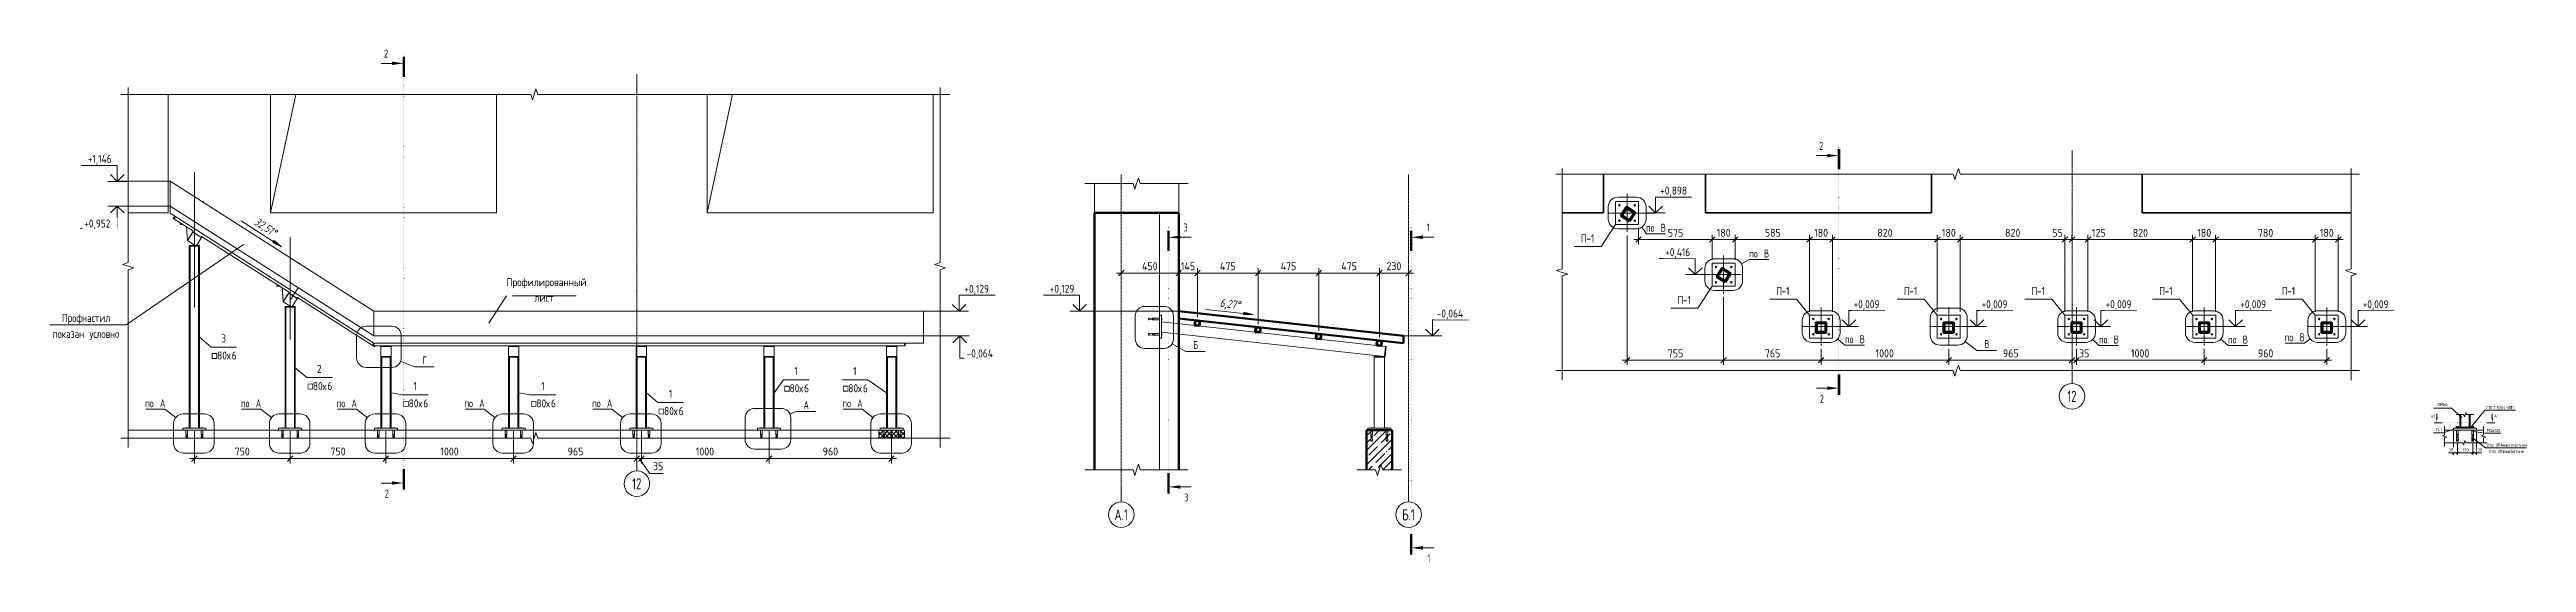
# Model space of a CAD drawing. Header units: millimetres. Extents: x 37710 to 88439, y -33428 to 33849.
# Drawn here: x 65329 to 84725, y -1836 to 2177 of the extents above; entities that cross this region are included whole.
import ezdxf

# ---------------------------------------------------------------- set-up
doc = ezdxf.new("R2010")
doc.units = ezdxf.units.MM
for name, pattern in [('02 Штрихпунктирная _20 мм_', [25, 20, -2.5, 0, -2.5]), ('02 Штрихпунктирная _5 мм_', [8, 5, -1.5, 0, -1.5]), ('04 Пунктир 10мм', [10, 0, -10])]:
    doc.linetypes.add(name, pattern=pattern)
for name, color, linetype, lineweight in [('AA_Dim', 7, 'Continuous', 9), ('AA_Dim-10', 7, 'Continuous', 9), ('AA_Dim-25', 7, 'Continuous', 9), ('AA_Linii', 7, 'Continuous', 9), ('AA_Oformlenie', 7, 'Continuous', 9), ('AA_Razrez', 7, 'Continuous', 9), ('AA_Vinoska', 7, 'Continuous', 9), ('AA_Visotnaya otmetka', 7, 'Continuous', 9), ('AF_Balki', 7, 'Continuous', 20), ('AF_Okno', 7, 'Continuous', 20), ('AF_Pokritie', 7, 'Continuous', 9), ('AF_Stena', 7, 'Continuous', 60), ('AF_Stena_Hatch_Гидроизоляция', 253, 'Continuous', 20), ('AF_Stena_Гидроизоляция', 253, 'Continuous', 20), ('AF_Stena_Опалубка', 253, 'Continuous', 20), ('Gen_Dim', 7, 'Continuous', 9), ('Gen_Fragment', 7, 'Continuous', 9), ('KR_Colonna_KG', 7, 'Continuous', 20), ('KR_Detal', 7, 'Continuous', 20), ('Оси', 7, 'Continuous', 9)]:
    doc.layers.add(name, color=color, linetype=linetype, lineweight=lineweight)
doc.styles.add('GOST Common', font='GOST_Common.ttf', dxfattribs={"width": 0.85, "height": 62.5})
doc.styles.add('GOST Common_1', font='GOST_Common.ttf', dxfattribs={"width": 0.85, "height": 25})
doc.styles.add('ISOCPEUR', font='isocpeur.ttf', dxfattribs={"width": 0.7, "height": 87.5})
doc.styles.add('ISOCPEUR_1', font='isocpeur.ttf', dxfattribs={"width": 0.9, "height": 62.5})
doc.styles.add('ISOCPEUR_2', font='isocpeur.ttf', dxfattribs={"width": 0.85, "height": 62.5})
doc.styles.add('ISOCPEUR_3', font='isocpeur.ttf', dxfattribs={"width": 0.85, "height": 62.5})
doc.styles.add('ISOCPEUR_4', font='isocpeur.ttf', dxfattribs={"width": 0.7, "height": 62.5})
doc.styles.add('ISOCPEUR_5', font='isocpeur.ttf', dxfattribs={"width": 0.7, "height": 25})
doc.styles.add('ISOCPEUR_6', font='isocpeur.ttf', dxfattribs={"width": 0.9, "height": 25})
doc.styles.add('ISOCPEUR_7', font='isocpeur.ttf', dxfattribs={"width": 0.85, "height": 25})
doc.styles.add('ISOCPEUR_8', font='isocpeur.ttf', dxfattribs={"width": 0.85, "height": 25})
doc.styles.add('ISOCPEUR_I', font='isocpeui.ttf', dxfattribs={"width": 0.85, "height": 62.5})
doc.dimstyles.new('01_Точн_3_знака__непрозр_', dxfattribs={"dimscale": 304.8, "dimtxt": 62.248823, "dimasz": 0.139436, "dimexe": 0.123031, "dimexo": 0.082021, "dimgap": 0.020505, "dimtad": 1, "dimdec": 3, "dimrnd": 0.001, "dimdsep": 46, "dimtxsty": 'ISOCPEUR_1', "dimblk1": 'OBLIQUE', "dimblk2": 'OBLIQUE', "dimsah": 1, "dimcen": 0.09, "dimdle": 0.123031, "dimazin": 0, "dimtfac": 1, "dimtdec": 4, "dimtix": 1, "dimtmove": 1, "dimatfit": 3, "dimfxl": 1, "dimtvp": 1, "dimtfill": 1, "dimtolj": 1, "dimtzin": 0, "dimlwd": 18, "dimlwe": 18, "dimarcsym": 2})
doc.dimstyles.new('01_Точн_3_знака__непрозр__1', dxfattribs={"dimscale": 304.8, "dimtxt": 62.248823, "dimasz": 0.139436, "dimexe": 0.123031, "dimexo": 0.082021, "dimgap": 0.020505, "dimtad": 1, "dimdec": 3, "dimrnd": 0.001, "dimdsep": 46, "dimtxsty": 'ISOCPEUR_1', "dimblk1": 'OBLIQUE', "dimblk2": 'OBLIQUE', "dimsah": 1, "dimcen": 0.09, "dimdle": 0.123031, "dimazin": 0, "dimtfac": 1, "dimtdec": 4, "dimtix": 1, "dimtmove": 0, "dimatfit": 3, "dimfxl": 1, "dimtvp": 1, "dimtfill": 1, "dimtolj": 1, "dimtzin": 0, "dimlwd": 18, "dimlwe": 18, "dimarcsym": 2})
doc.dimstyles.new('01_Точн_3_знака__непрозр__2', dxfattribs={"dimscale": 304.8, "dimtxt": 24.899529, "dimasz": 0.055774, "dimexe": 0.049213, "dimexo": 0.032808, "dimgap": 0.008202, "dimtad": 1, "dimdec": 3, "dimrnd": 0.001, "dimdsep": 46, "dimtxsty": 'ISOCPEUR_6', "dimblk1": 'OBLIQUE', "dimblk2": 'OBLIQUE', "dimsah": 1, "dimcen": 0.09, "dimdle": 0.049213, "dimazin": 0, "dimtfac": 1, "dimtdec": 4, "dimtix": 1, "dimtmove": 1, "dimatfit": 3, "dimfxl": 1, "dimtvp": 1, "dimtfill": 1, "dimtolj": 1, "dimtzin": 0, "dimlwd": 18, "dimlwe": 18, "dimarcsym": 2})
doc.dimstyles.new('01_Точн_3_знака__непрозр__3', dxfattribs={"dimscale": 304.8, "dimtxt": 24.899529, "dimasz": 0.055774, "dimexe": 0.049213, "dimexo": 0.032808, "dimgap": 0.008202, "dimtad": 1, "dimdec": 3, "dimrnd": 0.001, "dimdsep": 46, "dimtxsty": 'ISOCPEUR_6', "dimblk1": 'OBLIQUE', "dimblk2": 'OBLIQUE', "dimsah": 1, "dimcen": 0.09, "dimdle": 0.049213, "dimazin": 0, "dimtfac": 1, "dimtdec": 4, "dimtix": 1, "dimtmove": 0, "dimatfit": 3, "dimfxl": 1, "dimtvp": 1, "dimtfill": 1, "dimtolj": 1, "dimtzin": 0, "dimlwd": 18, "dimlwe": 18, "dimarcsym": 2})
doc.dimstyles.new('05_Округл_5мм__прозр_', dxfattribs={"dimscale": 304.8, "dimtxt": 62.248823, "dimasz": 0.139436, "dimexe": 0.123031, "dimexo": 0.082021, "dimgap": 0.008202, "dimtad": 1, "dimdec": 0, "dimrnd": 5, "dimdsep": 46, "dimtxsty": 'ISOCPEUR_1', "dimblk1": 'OBLIQUE', "dimblk2": 'OBLIQUE', "dimsah": 1, "dimcen": 0.09, "dimdle": 0.123031, "dimazin": 0, "dimtfac": 1, "dimtdec": 4, "dimtix": 1, "dimtmove": 0, "dimatfit": 3, "dimfxl": 1, "dimtvp": 1, "dimtolj": 1, "dimtzin": 0, "dimlwd": 18, "dimlwe": 18, "dimarcsym": 2})
doc.dimstyles.new('05_Округл_5мм__прозр__1', dxfattribs={"dimscale": 304.8, "dimtxt": 62.248823, "dimasz": 0.139436, "dimexe": 0.123031, "dimexo": 0.082021, "dimgap": 0.008202, "dimtad": 1, "dimdec": 0, "dimrnd": 5, "dimdsep": 46, "dimtxsty": 'ISOCPEUR_1', "dimblk1": 'OBLIQUE', "dimblk2": 'OBLIQUE', "dimsah": 1, "dimcen": 0.09, "dimdle": 0.123031, "dimazin": 0, "dimtfac": 1, "dimtdec": 4, "dimtix": 1, "dimtmove": 1, "dimatfit": 3, "dimfxl": 1, "dimtvp": 1, "dimtolj": 1, "dimtzin": 0, "dimlwd": 18, "dimlwe": 18, "dimarcsym": 2})

msp = doc.modelspace()

# ---------------------------------------------------------------- texts
at = {"layer": 'AA_Razrez', "attachment_point": 1}
for s, insert, char_height, width, style in [('\\fISOCPEUR|b0|i0|c204|p34|;\\W.7;2', (67948.1829, 2176.6877), 62.5, 37.879734, 'ISOCPEUR_4'), ('\\fISOCPEUR|b0|i0|c204|p34|;\\W.7;2', (79186.8189, 1454.4252), 62.5, 37.879734, 'ISOCPEUR_4'), ('\\fISOCPEUR|b0|i0|c204|p34|;\\W.7;3', (74208.7164, 815.6791), 62.5, 37.879734, 'ISOCPEUR_4'), ('\\fISOCPEUR|b0|i0|c204|p34|;\\W.7;1', (76113.2664, 815.6791), 62.5, 26.656109, 'ISOCPEUR_4'), ('\\fISOCPEUR|b0|i0|c204|p34|;\\W.7;2', (79191.6124, -523.9077), 62.5, 37.879734, 'ISOCPEUR_4'), ('\\fISOCPEUR|b0|i0|c204|p34|;\\W.7;А', (83976.9048, -679.1626), 25, 19.080162, 'ISOCPEUR_5'), ('.1', (83992.6475, -679.1626), 25, 16.835437, 'ISOCPEUR_5'), ('\\fISOCPEUR|b0|i0|c204|p34|;\\W.7;А', (84473.7271, -677.2452), 25, 19.080162, 'ISOCPEUR_5'), ('.1', (84489.4698, -677.2452), 25, 16.835437, 'ISOCPEUR_5'), ('\\fISOCPEUR|b0|i0|c204|p34|;\\W.7;2', (67952.9765, -1266.4612), 62.5, 37.879734, 'ISOCPEUR_4'), ('\\fISOCPEUR|b0|i0|c204|p34|;\\W.7;3', (74213.51, -1297.0759), 62.5, 37.879734, 'ISOCPEUR_4'), ('\\fISOCPEUR|b0|i0|c204|p34|;\\W.7;1', (76118.06, -1773.8398), 62.5, 26.656109, 'ISOCPEUR_4')]:
    msp.add_mtext(s, dxfattribs=dict(at, insert=insert, char_height=char_height, width=width, style=style))
at = {"layer": 'AA_Vinoska', "attachment_point": 1}
for s, insert, char_height, width, style in [('\\fISOCPEUR|b0|i0|c204|p34|;\\W.85;П', (77320.7843, 730.646), 62.5, 51.107578, 'ISOCPEUR_2'), ('-1', (77362.9523, 730.646), 62.5, 78.364953, 'ISOCPEUR_2'), ('Профилированный', (68906.7687, 387.9987), 62.5, 717.20968, 'ISOCPEUR_2'), ('лист', (69124.6366, 265.6289), 62.5, 189.098039, 'ISOCPEUR_2'), ('\\fISOCPEUR|b0|i0|c204|p34|;\\W.85;П', (78077.1704, 248.5676), 62.5, 51.107578, 'ISOCPEUR_2'), ('-1', (78119.3383, 248.5676), 62.5, 78.364953, 'ISOCPEUR_2'), ('\\fISOCPEUR|b0|i0|c204|p34|;\\W.85;П', (78849.0937, 319.0226), 62.5, 51.107578, 'ISOCPEUR_2'), ('-1', (78891.2617, 319.0226), 62.5, 78.364953, 'ISOCPEUR_2'), ('\\fISOCPEUR|b0|i0|c204|p34|;\\W.85;П', (79849.0937, 319.0226), 62.5, 51.107578, 'ISOCPEUR_2'), ('-1', (79891.2617, 319.0226), 62.5, 78.364953, 'ISOCPEUR_2'), ('\\fISOCPEUR|b0|i0|c204|p34|;\\W.85;П', (80849.0937, 319.0226), 62.5, 51.107578, 'ISOCPEUR_2'), ('-1', (80891.2617, 319.0226), 62.5, 78.364953, 'ISOCPEUR_2'), ('\\fISOCPEUR|b0|i0|c204|p34|;\\W.85;П', (81849.0937, 319.0226), 62.5, 51.107578, 'ISOCPEUR_2'), ('-1', (81891.2617, 319.0226), 62.5, 78.364953, 'ISOCPEUR_2'), ('-1', (82851.2617, 319.0226), 62.5, 78.364953, 'ISOCPEUR_2'), ('Профнастил', (65426.3729, 108.046), 62.5, 487.225578, 'GOST Common'), ('показан', (65352.6354, -16.954), 62.5, 328.792086, 'GOST Common'), ('\\fGOST Common|b0|i0|c204|p34|;\\W.85; ', (65623.916, -16.954), 62.5, 22.146617, 'GOST Common'), ('условно', (65642.1888, -16.954), 62.5, 315.163398, 'GOST Common'), ('80', (66641.1022, -186.1369), 62.5, 91.993641, 'ISOCPEUR_2'), ('\\fISOCPEUR|b0|i0|c204|p34|;\\W.85;3', (66672.8927, -51.3957), 62.5, 45.99682, 'ISOCPEUR_2'), ('\\fISOCPEUR|b0|i0|c204|p34|;\\W.85;6', (66754.9557, -186.1369), 62.5, 45.99682, 'ISOCPEUR_2'), ('\\fISOCPEUR|b0|i0|c130|p34|;\\W.85;□', (66593.3119, -186.1369), 62.5, 57.921922, 'ISOCPEUR_3'), ('\\fISOCPEUR|b0|i0|c204|p34|;\\W.85;х', (66717.0046, -186.1369), 62.5, 45.99682, 'ISOCPEUR_2'), ('\\fISOCPEUR|b0|i0|c204|p34|;\\W.85;2', (67422.8927, -290.3957), 62.5, 45.99682, 'ISOCPEUR_2'), ('\\fISOCPEUR|b0|i0|c204|p34|;\\W.85;1', (71160.8425, -307.6322), 62.5, 32.368133, 'ISOCPEUR_2'), ('\\fISOCPEUR|b0|i0|c204|p34|;\\W.85;1', (71621.2022, -307.6322), 62.5, 32.368133, 'ISOCPEUR_2'), ('\\fISOCPEUR|b0|i0|c130|p34|;\\W.85;□', (67343.3119, -425.1369), 62.5, 57.921922, 'ISOCPEUR_3'), ('80', (67391.1022, -425.1369), 62.5, 91.993641, 'ISOCPEUR_2'), ('\\fISOCPEUR|b0|i0|c204|p34|;\\W.85;х', (67467.0046, -425.1369), 62.5, 45.99682, 'ISOCPEUR_2'), ('\\fISOCPEUR|b0|i0|c204|p34|;\\W.85;6', (67504.9557, -425.1369), 62.5, 45.99682, 'ISOCPEUR_2'), ('\\fISOCPEUR|b0|i0|c130|p34|;\\W.85;□', (68093.3119, -560.6369), 62.5, 57.921922, 'ISOCPEUR_3'), ('80', (68141.1022, -560.6369), 62.5, 91.993641, 'ISOCPEUR_2'), ('\\fISOCPEUR|b0|i0|c204|p34|;\\W.85;1', (68178.4177, -425.8957), 62.5, 32.368133, 'ISOCPEUR_2'), ('\\fISOCPEUR|b0|i0|c204|p34|;\\W.85;х', (68217.0046, -560.6369), 62.5, 45.99682, 'ISOCPEUR_2'), ('\\fISOCPEUR|b0|i0|c204|p34|;\\W.85;6', (68254.9557, -560.6369), 62.5, 45.99682, 'ISOCPEUR_2'), ('\\fISOCPEUR|b0|i0|c130|p34|;\\W.85;□', (69093.3119, -560.6369), 62.5, 57.921922, 'ISOCPEUR_3'), ('80', (69141.1022, -560.6369), 62.5, 91.993641, 'ISOCPEUR_2'), ('\\fISOCPEUR|b0|i0|c204|p34|;\\W.85;1', (69178.4177, -425.8957), 62.5, 32.368133, 'ISOCPEUR_2'), ('\\fISOCPEUR|b0|i0|c204|p34|;\\W.85;х', (69217.0046, -560.6369), 62.5, 45.99682, 'ISOCPEUR_2'), ('\\fISOCPEUR|b0|i0|c204|p34|;\\W.85;6', (69254.9557, -560.6369), 62.5, 45.99682, 'ISOCPEUR_2'), ('\\fISOCPEUR|b0|i0|c204|p34|;\\W.85;1', (70178.4177, -485.8957), 62.5, 32.368133, 'ISOCPEUR_2'), ('\\fISOCPEUR|b0|i0|c130|p34|;\\W.85;□', (71075.7366, -442.3733), 62.5, 57.921922, 'ISOCPEUR_3'), ('80', (71123.5269, -442.3733), 62.5, 91.993641, 'ISOCPEUR_2'), ('\\fISOCPEUR|b0|i0|c204|p34|;\\W.85;х', (71199.4293, -442.3733), 62.5, 45.99682, 'ISOCPEUR_2'), ('\\fISOCPEUR|b0|i0|c204|p34|;\\W.85;6', (71237.3805, -442.3733), 62.5, 45.99682, 'ISOCPEUR_2'), ('\\fISOCPEUR|b0|i0|c130|p34|;\\W.85;□', (71536.0964, -442.3733), 62.5, 57.921922, 'ISOCPEUR_3'), ('80', (71583.8867, -442.3733), 62.5, 91.993641, 'ISOCPEUR_2'), ('\\fISOCPEUR|b0|i0|c204|p34|;\\W.85;х', (71659.7891, -442.3733), 62.5, 45.99682, 'ISOCPEUR_2'), ('\\fISOCPEUR|b0|i0|c204|p34|;\\W.85;6', (71697.7403, -442.3733), 62.5, 45.99682, 'ISOCPEUR_2'), ('\\fISOCPEUR|b0|i0|c130|p34|;\\W.85;□', (70093.3119, -620.6369), 62.5, 57.921922, 'ISOCPEUR_3'), ('80', (70141.1022, -620.6369), 62.5, 91.993641, 'ISOCPEUR_2'), ('\\fISOCPEUR|b0|i0|c204|p34|;\\W.85;х', (70217.0046, -620.6369), 62.5, 45.99682, 'ISOCPEUR_2'), ('\\fISOCPEUR|b0|i0|c204|p34|;\\W.85;6', (70254.9557, -620.6369), 62.5, 45.99682, 'ISOCPEUR_2'), ('\\fISOCPEUR|b0|i0|c130|p34|;\\W.85;□', (84025.9206, -587.6325), 25, 23.168769, 'ISOCPEUR_8'), ('80', (84045.0367, -587.6325), 25, 36.797456, 'ISOCPEUR_7'), ('\\fISOCPEUR|b0|i0|c204|p34|;\\W.85;х', (84075.3977, -587.6325), 25, 18.398728, 'ISOCPEUR_7'), ('\\fISOCPEUR|b0|i0|c204|p34|;\\W.85;6', (84090.5781, -587.6325), 25, 18.398728, 'ISOCPEUR_7'), ('ГОСТ', (84411.293, -611.8147), 25, 77.683519, 'GOST Common_1'), (' 5264-80 ', (84475.3883, -611.8147), 25, 148.552694, 'GOST Common_1'), ('\\fGOST Common|b0|i0|c204|p34|;\\W.85;Т', (84597.9565, -611.8147), 25, 20.443031, 'GOST Common_1'), ('\\fGOST Common|b0|i0|c204|p34|;\\W.85;1', (84614.8237, -611.8147), 25, 12.947253, 'GOST Common_1'), ('мм', (84527.3417, -905.0422), 25, 40.886063, 'GOST Common_1'), ('мм', (84541.4225, -955.0422), 25, 40.886063, 'GOST Common_1'), ('\\fGOST Common|b0|i0|c204|p34|;\\W.85; ', (84561.076, -905.0422), 25, 8.858647, 'GOST Common_1'), ('\\fGOST Common|b0|i0|c204|p34|;\\W.85;в', (84568.3852, -905.0422), 25, 18.398728, 'GOST Common_1'), ('\\fGOST Common|b0|i0|c204|p34|;\\W.85; ', (84575.1568, -955.0422), 25, 8.858647, 'GOST Common_1'), ('\\fGOST Common|b0|i0|c204|p34|;\\W.85; ', (84583.5656, -905.0422), 25, 8.858647, 'GOST Common_1'), ('\\fGOST Common|b0|i0|c204|p34|;\\W.85;в', (84582.4659, -955.0422), 25, 18.398728, 'GOST Common_1'), ('пластине', (84590.8747, -905.0422), 25, 151.278431, 'GOST Common_1'), ('\\fGOST Common|b0|i0|c204|p34|;\\W.85; ', (84597.6464, -955.0422), 25, 8.858647, 'GOST Common_1'), ('бетоне', (84604.9555, -955.0422), 25, 115.162409, 'GOST Common_1')]:
    msp.add_mtext(s, dxfattribs=dict(at, insert=insert, char_height=char_height, width=width, style=style))
at = {"layer": 'Gen_Fragment', "char_height": 62.5, "attachment_point": 1, "style": 'ISOCPEUR_4'}
for s, insert, width in [('по', (77830.408, 813.8965), 75.759469), ('\\fISOCPEUR|b0|i0|c204|p34|;\\W.7; ', (77892.9158, 813.8965), 32.267922), ('\\fISOCPEUR|b0|i0|c204|p34|;\\W.7; ', (77919.5395, 813.8965), 32.267922), ('\\fISOCPEUR|b0|i0|c204|p34|;\\W.7;В', (77946.1632, 813.8965), 42.088594), ('по', (78638.7959, 612.0509), 75.759469), ('\\fISOCPEUR|b0|i0|c204|p34|;\\W.7; ', (78701.3038, 612.0509), 32.267922), ('\\fISOCPEUR|b0|i0|c204|p34|;\\W.7; ', (78727.9275, 612.0509), 32.267922), ('\\fISOCPEUR|b0|i0|c204|p34|;\\W.7;В', (78754.5512, 612.0509), 42.088594), ('\\fISOCPEUR|b0|i0|c204|p34|;\\W.7;Б', (74284.9481, -103.9064), 42.088594), ('по', (79388.6132, -58.5213), 75.759469), ('\\fISOCPEUR|b0|i0|c204|p34|;\\W.7; ', (79451.121, -58.5213), 32.267922), ('\\fISOCPEUR|b0|i0|c204|p34|;\\W.7; ', (79477.7447, -58.5213), 32.267922), ('\\fISOCPEUR|b0|i0|c204|p34|;\\W.7;В', (79504.3684, -58.5213), 42.088594), ('\\fISOCPEUR|b0|i0|c204|p34|;\\W.7;В', (80480.0415, -96.1916), 42.088594), ('по', (81377.6286, -60.7182), 75.759469), ('\\fISOCPEUR|b0|i0|c204|p34|;\\W.7; ', (81440.1365, -60.7182), 32.267922), ('\\fISOCPEUR|b0|i0|c204|p34|;\\W.7; ', (81466.7602, -60.7182), 32.267922), ('\\fISOCPEUR|b0|i0|c204|p34|;\\W.7;В', (81493.3839, -60.7182), 42.088594), ('по', (82388.1449, -61.4773), 75.759469), ('\\fISOCPEUR|b0|i0|c204|p34|;\\W.7; ', (82450.6528, -61.4773), 32.267922), ('\\fISOCPEUR|b0|i0|c204|p34|;\\W.7; ', (82477.2765, -61.4773), 32.267922), ('\\fISOCPEUR|b0|i0|c204|p34|;\\W.7;В', (82503.9002, -61.4773), 42.088594), ('по', (82833.1744, -43.2791), 75.759469), ('\\fISOCPEUR|b0|i0|c204|p34|;\\W.7; ', (82895.6822, -43.2791), 32.267922), ('\\fISOCPEUR|b0|i0|c204|p34|;\\W.7; ', (82922.3059, -43.2791), 32.267922), ('\\fISOCPEUR|b0|i0|c204|p34|;\\W.7;В', (82948.9296, -43.2791), 42.088594), ('\\fISOCPEUR|b0|i0|c204|p34|;\\W.7;Г', (68249.3524, -224.6055), 37.879734), ('по', (66077.8839, -559.7199), 75.759469), ('\\fISOCPEUR|b0|i0|c204|p34|;\\W.7; ', (66140.3918, -559.7199), 32.267922), ('\\fISOCPEUR|b0|i0|c204|p34|;\\W.7; ', (66167.0155, -559.7199), 32.267922), ('\\fISOCPEUR|b0|i0|c204|p34|;\\W.7;А', (66193.6392, -559.7199), 47.700406), ('по', (66827.8839, -559.7199), 75.759469), ('\\fISOCPEUR|b0|i0|c204|p34|;\\W.7; ', (66890.3918, -559.7199), 32.267922), ('\\fISOCPEUR|b0|i0|c204|p34|;\\W.7; ', (66917.0155, -559.7199), 32.267922), ('\\fISOCPEUR|b0|i0|c204|p34|;\\W.7;А', (66943.6392, -559.7199), 47.700406), ('по', (67577.8839, -559.7199), 75.759469), ('\\fISOCPEUR|b0|i0|c204|p34|;\\W.7; ', (67640.3918, -559.7199), 32.267922), ('\\fISOCPEUR|b0|i0|c204|p34|;\\W.7; ', (67667.0155, -559.7199), 32.267922), ('\\fISOCPEUR|b0|i0|c204|p34|;\\W.7;А', (67693.6392, -559.7199), 47.700406), ('по', (68577.8839, -559.7199), 75.759469), ('\\fISOCPEUR|b0|i0|c204|p34|;\\W.7; ', (68640.3918, -559.7199), 32.267922), ('\\fISOCPEUR|b0|i0|c204|p34|;\\W.7; ', (68667.0155, -559.7199), 32.267922), ('\\fISOCPEUR|b0|i0|c204|p34|;\\W.7;А', (68693.6392, -559.7199), 47.700406), ('по', (69577.8839, -559.7199), 75.759469), ('\\fISOCPEUR|b0|i0|c204|p34|;\\W.7; ', (69640.3918, -559.7199), 32.267922), ('\\fISOCPEUR|b0|i0|c204|p34|;\\W.7; ', (69667.0155, -559.7199), 32.267922), ('\\fISOCPEUR|b0|i0|c204|p34|;\\W.7;А', (69693.6392, -559.7199), 47.700406), ('\\fISOCPEUR|b0|i0|c204|p34|;\\W.7;А', (71233.1508, -572.5243), 47.700406), ('по', (71537.8839, -559.7199), 75.759469), ('\\fISOCPEUR|b0|i0|c204|p34|;\\W.7; ', (71600.3918, -559.7199), 32.267922), ('\\fISOCPEUR|b0|i0|c204|p34|;\\W.7; ', (71627.0155, -559.7199), 32.267922), ('\\fISOCPEUR|b0|i0|c204|p34|;\\W.7;А', (71653.6392, -559.7199), 47.700406)]:
    msp.add_mtext(s, dxfattribs=dict(at, insert=insert, width=width))
at = {"layer": 'Оси', "char_height": 87.5, "attachment_point": 1, "style": 'ISOCPEUR'}
for s, insert, width in [('12', (81129.2955, -492.9361), 89.789), ('12', (69890.6595, -1176.9943), 89.789), ('\\fISOCPEUR|b0|i0|c204|p34|;\\W.7;А', (73668.6555, -1419.2274), 67.34175), ('.1', (73724.218, -1419.2274), 60.326984), ('\\fISOCPEUR|b0|i0|c204|p34|;\\W.7;Б', (75921.543, -1419.2274), 60.326984), ('.1', (75971.3178, -1419.2274), 60.326984)]:
    msp.add_mtext(s, dxfattribs=dict(at, insert=insert, width=width))

# ---------------------------------------------------------------- blocks, each defined once
blk = doc.blocks.new('243_Профиль гнутый сварной квадратный _НесКол_2ур_ - 80х6-3830769-Разрез 1 Опл1')
at = {"layer": 'KR_Colonna_KG', "lineweight": 9}
for p, q in [((-44073, 638), (-44073, -785)), ((-44007, -785), (-44007, 638))]:
    blk.add_line(p, q, dxfattribs=at)
blk = doc.blocks.new('354_Прокат Лист _НесКаркас_РабПлоск_ - 354_Прокат Лист _НесКаркас_РабПлоск_-3812820-Разрез 1 Опл1')
at = {"layer": 'AF_Balki'}
for p, q in [((-44130, -785), (-44130, -800)), ((-44130, -800), (-44130, -785)), ((-44130, -785), (-44106, -785)), ((-43950, -785), (-44130, -785)), ((-44106, -800), (-44130, -800)), ((-43950, -800), (-44130, -800)), ((-44094, -785), (-43986, -785)), ((-43986, -800), (-44094, -800)), ((-43974, -785), (-43950, -785)), ((-43950, -800), (-43974, -800)), ((-43950, -785), (-43950, -800)), ((-43950, -800), (-43950, -785))]:
    blk.add_line(p, q, dxfattribs=at)
blk = doc.blocks.new('354_Анкер клиновой _СоедНесК_РабПлоск_ - M12x120_20-3789180-Разрез 1 Опл1')
at = {"layer": 'KR_Detal'}
for p, q in [((-43986, -783), (-43986, -785)), ((-43974, -783), (-43986, -783)), ((-43986, -783), (-43974, -783)), ((-43986, -800), (-43986, -836)), ((-43986, -836), (-43985, -838)), ((-43974, -836), (-43986, -836)), ((-43986, -836), (-43974, -836)), ((-43986, -851), (-43986, -855)), ((-43974, -851), (-43986, -851)), ((-43986, -851), (-43974, -851)), ((-43974, -855), (-43986, -855)), ((-43986, -855), (-43974, -855)), ((-43985, -838), (-43985, -851)), ((-43975, -838), (-43985, -838)), ((-43985, -838), (-43975, -838)), ((-43975, -851), (-43985, -851)), ((-43985, -851), (-43975, -851)), ((-43984, -855), (-43985, -863)), ((-43984, -855), (-43976, -855)), ((-43976, -855), (-43984, -855)), ((-43975, -863), (-43976, -855)), ((-43975, -838), (-43974, -836)), ((-43975, -851), (-43975, -838)), ((-43974, -785), (-43974, -783)), ((-43974, -836), (-43974, -800)), ((-43974, -855), (-43974, -851))]:
    blk.add_line(p, q, dxfattribs=at)
blk = doc.blocks.new('354_Анкер клиновой _СоедНесК_РабПлоск_ - M12x120_20-V35-Разрез 1 Опл1')
at = {"layer": 'KR_Detal'}
for p, q in [((-44106, -783), (-44106, -785)), ((-44094, -783), (-44106, -783)), ((-44106, -783), (-44094, -783)), ((-44106, -800), (-44106, -836)), ((-44106, -836), (-44105, -838)), ((-44094, -836), (-44106, -836)), ((-44106, -836), (-44094, -836)), ((-44106, -851), (-44106, -855)), ((-44095, -851), (-44106, -851)), ((-44106, -851), (-44094, -851)), ((-44094, -855), (-44106, -855)), ((-44106, -855), (-44095, -855)), ((-44105, -838), (-44105, -851)), ((-44095, -838), (-44105, -838)), ((-44105, -838), (-44095, -838)), ((-44095, -851), (-44105, -851)), ((-44105, -851), (-44095, -851)), ((-44104, -855), (-44105, -863)), ((-44104, -855), (-44096, -855)), ((-44096, -855), (-44104, -855)), ((-44095, -863), (-44096, -855)), ((-44095, -838), (-44094, -836)), ((-44095, -851), (-44095, -838)), ((-44095, -838), (-44095, -838)), ((-44094, -851), (-44095, -851)), ((-44095, -855), (-44094, -855)), ((-44094, -785), (-44094, -783)), ((-44094, -836), (-44094, -800)), ((-44094, -855), (-44094, -851))]:
    blk.add_line(p, q, dxfattribs=at)
blk = doc.blocks.new('354_Анкер клиновой _СоедНесК_РабПлоск_ - M12x120_20-V36-Разрез 1 Опл1')
at = {"layer": 'KR_Detal'}
for p, q in [((-43986, -783), (-43986, -785)), ((-43974, -783), (-43986, -783)), ((-43986, -783), (-43974, -783)), ((-43986, -800), (-43986, -836)), ((-43986, -836), (-43985, -838)), ((-43974, -836), (-43986, -836)), ((-43986, -836), (-43974, -836)), ((-43986, -851), (-43986, -855)), ((-43974, -851), (-43986, -851)), ((-43986, -851), (-43974, -851)), ((-43974, -855), (-43986, -855)), ((-43986, -855), (-43974, -855)), ((-43985, -838), (-43985, -851)), ((-43975, -838), (-43985, -838)), ((-43985, -838), (-43975, -838)), ((-43975, -851), (-43985, -851)), ((-43985, -851), (-43975, -851)), ((-43984, -855), (-43985, -863)), ((-43984, -855), (-43976, -855)), ((-43976, -855), (-43984, -855)), ((-43975, -863), (-43976, -855)), ((-43975, -838), (-43974, -836)), ((-43975, -851), (-43975, -838)), ((-43974, -785), (-43974, -783)), ((-43974, -836), (-43974, -800)), ((-43974, -855), (-43974, -851))]:
    blk.add_line(p, q, dxfattribs=at)
blk = doc.blocks.new('354_Анкер клиновой _СоедНесК_РабПлоск_ - M12x120_20-V37-Разрез 1 Опл1')
at = {"layer": 'KR_Detal'}
for p, q in [((-44106, -783), (-44106, -785)), ((-44094, -783), (-44106, -783)), ((-44106, -783), (-44094, -783)), ((-44106, -800), (-44106, -836)), ((-44106, -836), (-44105, -838)), ((-44094, -836), (-44106, -836)), ((-44106, -836), (-44094, -836)), ((-44106, -851), (-44106, -855)), ((-44095, -851), (-44106, -851)), ((-44106, -851), (-44095, -851)), ((-44095, -855), (-44106, -855)), ((-44106, -855), (-44095, -855)), ((-44105, -838), (-44105, -851)), ((-44095, -838), (-44105, -838)), ((-44105, -838), (-44095, -838)), ((-44095, -851), (-44105, -851)), ((-44105, -851), (-44095, -851)), ((-44104, -855), (-44105, -863)), ((-44104, -855), (-44096, -855)), ((-44096, -855), (-44104, -855)), ((-44095, -863), (-44096, -855)), ((-44095, -838), (-44094, -836)), ((-44095, -851), (-44095, -838)), ((-44095, -838), (-44095, -838)), ((-44095, -838), (-44095, -838)), ((-44094, -851), (-44095, -851)), ((-44095, -851), (-44094, -851)), ((-44094, -855), (-44095, -855)), ((-44095, -855), (-44094, -855)), ((-44094, -785), (-44094, -783)), ((-44094, -836), (-44094, -800)), ((-44094, -855), (-44094, -851))]:
    blk.add_line(p, q, dxfattribs=at)
blk = doc.blocks.new('243_Профиль гнутый сварной квадратный _НесКол_2ур_ - 80х6-3831150-Разрез 1 Опл1')
at = {"layer": 'KR_Colonna_KG', "lineweight": 9}
for p, q in [((-43323, 160), (-43323, -785)), ((-43257, -785), (-43257, 160))]:
    blk.add_line(p, q, dxfattribs=at)
blk = doc.blocks.new('354_Анкер клиновой _СоедНесК_РабПлоск_ - M12x120_20-V38-Разрез 1 Опл1')
at = {"layer": 'KR_Detal'}
for p, q in [((-43356, -783), (-43356, -785)), ((-43344, -783), (-43356, -783)), ((-43356, -783), (-43344, -783)), ((-43356, -800), (-43356, -836)), ((-43356, -836), (-43355, -838)), ((-43344, -836), (-43356, -836)), ((-43356, -836), (-43344, -836)), ((-43356, -851), (-43356, -855)), ((-43344, -851), (-43356, -851)), ((-43356, -851), (-43344, -851)), ((-43344, -855), (-43356, -855)), ((-43356, -855), (-43344, -855)), ((-43355, -838), (-43355, -851)), ((-43345, -838), (-43355, -838)), ((-43355, -838), (-43345, -838)), ((-43345, -851), (-43355, -851)), ((-43355, -851), (-43345, -851)), ((-43354, -855), (-43355, -863)), ((-43354, -855), (-43346, -855)), ((-43346, -855), (-43354, -855)), ((-43345, -863), (-43346, -855)), ((-43345, -838), (-43344, -836)), ((-43345, -851), (-43345, -838)), ((-43344, -785), (-43344, -783)), ((-43344, -836), (-43344, -800)), ((-43344, -855), (-43344, -851))]:
    blk.add_line(p, q, dxfattribs=at)
blk = doc.blocks.new('354_Анкер клиновой _СоедНесК_РабПлоск_ - M12x120_20-V39-Разрез 1 Опл1')
at = {"layer": 'KR_Detal'}
for p, q in [((-43356, -783), (-43356, -785)), ((-43344, -783), (-43356, -783)), ((-43356, -783), (-43344, -783)), ((-43356, -800), (-43356, -836)), ((-43356, -836), (-43355, -838)), ((-43344, -836), (-43356, -836)), ((-43356, -836), (-43344, -836)), ((-43356, -851), (-43356, -855)), ((-43344, -851), (-43356, -851)), ((-43356, -851), (-43344, -851)), ((-43344, -855), (-43356, -855)), ((-43356, -855), (-43344, -855)), ((-43355, -838), (-43355, -851)), ((-43345, -838), (-43355, -838)), ((-43355, -838), (-43345, -838)), ((-43345, -851), (-43355, -851)), ((-43355, -851), (-43345, -851)), ((-43354, -855), (-43355, -863)), ((-43354, -855), (-43346, -855)), ((-43346, -855), (-43354, -855)), ((-43345, -863), (-43346, -855)), ((-43345, -838), (-43344, -836)), ((-43345, -851), (-43345, -838)), ((-43344, -785), (-43344, -783)), ((-43344, -836), (-43344, -800)), ((-43344, -855), (-43344, -851))]:
    blk.add_line(p, q, dxfattribs=at)
blk = doc.blocks.new('243_Профиль гнутый сварной квадратный _НесКол_2ур_ - 80х6-3831528-Разрез 1 Опл1')
at = {"layer": 'KR_Colonna_KG', "lineweight": 9}
for p, q in [((-42573, -231), (-42573, -785)), ((-42507, -785), (-42507, -231))]:
    blk.add_line(p, q, dxfattribs=at)
blk = doc.blocks.new('354_Анкер клиновой _СоедНесК_РабПлоск_ - M12x120_20-V40-Разрез 1 Опл1')
at = {"layer": 'KR_Detal'}
for p, q in [((-42486, -783), (-42486, -785)), ((-42479, -783), (-42486, -783)), ((-42486, -783), (-42474, -783)), ((-42486, -800), (-42486, -836)), ((-42486, -836), (-42485, -838)), ((-42479, -836), (-42486, -836)), ((-42486, -836), (-42474, -836)), ((-42486, -851), (-42486, -855)), ((-42479, -851), (-42486, -851)), ((-42486, -851), (-42474, -851)), ((-42474, -855), (-42486, -855)), ((-42486, -855), (-42479, -855)), ((-42485, -838), (-42485, -851)), ((-42475, -838), (-42485, -838)), ((-42485, -838), (-42475, -838)), ((-42479, -851), (-42485, -851)), ((-42485, -851), (-42479, -851)), ((-42484, -855), (-42485, -863)), ((-42484, -855), (-42479, -855)), ((-42479, -855), (-42484, -855)), ((-42474, -783), (-42479, -783)), ((-42474, -836), (-42479, -836)), ((-42475, -851), (-42479, -851)), ((-42479, -851), (-42475, -851)), ((-42474, -851), (-42479, -851)), ((-42479, -855), (-42476, -855)), ((-42476, -855), (-42479, -855)), ((-42479, -855), (-42474, -855)), ((-42475, -863), (-42476, -855)), ((-42475, -838), (-42474, -836)), ((-42475, -851), (-42475, -838)), ((-42474, -785), (-42474, -783)), ((-42474, -836), (-42474, -800)), ((-42474, -855), (-42474, -851))]:
    blk.add_line(p, q, dxfattribs=at)
blk = doc.blocks.new('354_Анкер клиновой _СоедНесК_РабПлоск_ - M12x120_20-V41-Разрез 1 Опл1')
at = {"layer": 'KR_Detal'}
for p, q in [((-42486, -783), (-42486, -785)), ((-42479, -783), (-42486, -783)), ((-42486, -783), (-42479, -783)), ((-42486, -800), (-42486, -836)), ((-42486, -836), (-42485, -838)), ((-42479, -836), (-42486, -836)), ((-42486, -836), (-42479, -836)), ((-42486, -851), (-42486, -855)), ((-42479, -851), (-42486, -851)), ((-42486, -851), (-42479, -851)), ((-42479, -855), (-42486, -855)), ((-42486, -855), (-42479, -855)), ((-42485, -838), (-42485, -851)), ((-42475, -838), (-42485, -838)), ((-42485, -838), (-42475, -838)), ((-42479, -851), (-42485, -851)), ((-42485, -851), (-42479, -851)), ((-42484, -855), (-42485, -863)), ((-42484, -855), (-42479, -855)), ((-42479, -855), (-42484, -855)), ((-42474, -783), (-42479, -783)), ((-42479, -783), (-42474, -783)), ((-42474, -836), (-42479, -836)), ((-42479, -836), (-42474, -836)), ((-42475, -851), (-42479, -851)), ((-42479, -851), (-42475, -851)), ((-42474, -851), (-42479, -851)), ((-42479, -851), (-42474, -851)), ((-42479, -855), (-42476, -855)), ((-42476, -855), (-42479, -855)), ((-42474, -855), (-42479, -855)), ((-42479, -855), (-42474, -855)), ((-42475, -863), (-42476, -855)), ((-42475, -838), (-42474, -836)), ((-42475, -851), (-42475, -838)), ((-42474, -785), (-42474, -783)), ((-42474, -836), (-42474, -800)), ((-42474, -855), (-42474, -851))]:
    blk.add_line(p, q, dxfattribs=at)
blk = doc.blocks.new('354_Анкер клиновой _СоедНесК_РабПлоск_ - M12x120_20-V42-Разрез 1 Опл1')
at = {"layer": 'KR_Detal'}
for p, q in [((-40606, -783), (-40606, -785)), ((-40594, -783), (-40606, -783)), ((-40606, -783), (-40594, -783)), ((-40606, -800), (-40606, -836)), ((-40606, -836), (-40605, -838)), ((-40595, -836), (-40606, -836)), ((-40606, -836), (-40594, -836)), ((-40606, -851), (-40606, -855)), ((-40594, -851), (-40606, -851)), ((-40606, -851), (-40594, -851)), ((-40594, -855), (-40606, -855)), ((-40606, -855), (-40594, -855)), ((-40605, -838), (-40605, -851)), ((-40595, -838), (-40605, -838)), ((-40605, -838), (-40595, -838)), ((-40595, -851), (-40605, -851)), ((-40605, -851), (-40595, -851)), ((-40604, -855), (-40605, -863)), ((-40604, -855), (-40596, -855)), ((-40596, -855), (-40604, -855)), ((-40595, -863), (-40596, -855)), ((-40595, -838), (-40594, -836)), ((-40594, -836), (-40595, -836)), ((-40595, -851), (-40595, -838)), ((-40595, -838), (-40595, -838)), ((-40595, -851), (-40595, -851)), ((-40595, -851), (-40595, -851)), ((-40594, -785), (-40594, -783)), ((-40594, -836), (-40594, -800)), ((-40594, -855), (-40594, -851))]:
    blk.add_line(p, q, dxfattribs=at)
blk = doc.blocks.new('354_Анкер клиновой _СоедНесК_РабПлоск_ - M12x120_20-V43-Разрез 1 Опл1')
at = {"layer": 'KR_Detal'}
for p, q in [((-40606, -783), (-40606, -785)), ((-40594, -783), (-40606, -783)), ((-40606, -783), (-40594, -783)), ((-40606, -800), (-40606, -836)), ((-40606, -836), (-40605, -838)), ((-40595, -836), (-40606, -836)), ((-40606, -836), (-40595, -836)), ((-40606, -851), (-40606, -855)), ((-40594, -851), (-40606, -851)), ((-40606, -851), (-40594, -851)), ((-40594, -855), (-40606, -855)), ((-40606, -855), (-40594, -855)), ((-40605, -838), (-40605, -851)), ((-40595, -838), (-40605, -838)), ((-40605, -838), (-40595, -838)), ((-40595, -851), (-40605, -851)), ((-40605, -851), (-40595, -851)), ((-40604, -855), (-40605, -863)), ((-40604, -855), (-40596, -855)), ((-40596, -855), (-40604, -855)), ((-40595, -863), (-40596, -855)), ((-40595, -838), (-40594, -836)), ((-40594, -836), (-40595, -836)), ((-40595, -836), (-40594, -836)), ((-40595, -851), (-40595, -838)), ((-40595, -838), (-40595, -838)), ((-40595, -838), (-40595, -838)), ((-40595, -851), (-40595, -851)), ((-40595, -851), (-40595, -851)), ((-40594, -785), (-40594, -783)), ((-40594, -836), (-40594, -800)), ((-40594, -855), (-40594, -851))]:
    blk.add_line(p, q, dxfattribs=at)
blk = doc.blocks.new('354_Анкер клиновой _СоедНесК_РабПлоск_ - M12x120_20-V44-Разрез 1 Опл1')
at = {"layer": 'KR_Detal'}
for p, q in [((-39486, -783), (-39486, -785)), ((-39474, -783), (-39486, -783)), ((-39486, -783), (-39474, -783)), ((-39486, -800), (-39486, -836)), ((-39486, -836), (-39485, -838)), ((-39475, -836), (-39486, -836)), ((-39486, -836), (-39474, -836)), ((-39486, -851), (-39486, -855)), ((-39474, -851), (-39486, -851)), ((-39486, -851), (-39474, -851)), ((-39474, -855), (-39486, -855)), ((-39486, -855), (-39474, -855)), ((-39485, -838), (-39485, -851)), ((-39475, -838), (-39485, -838)), ((-39485, -838), (-39475, -838)), ((-39475, -851), (-39485, -851)), ((-39485, -851), (-39475, -851)), ((-39484, -855), (-39485, -863)), ((-39484, -855), (-39476, -855)), ((-39476, -855), (-39484, -855)), ((-39475, -863), (-39476, -855)), ((-39475, -838), (-39474, -836)), ((-39474, -836), (-39475, -836)), ((-39475, -851), (-39475, -838)), ((-39475, -838), (-39475, -838)), ((-39475, -851), (-39475, -851)), ((-39475, -851), (-39475, -851)), ((-39474, -785), (-39474, -783)), ((-39474, -836), (-39474, -800)), ((-39474, -855), (-39474, -851))]:
    blk.add_line(p, q, dxfattribs=at)
blk = doc.blocks.new('354_Анкер клиновой _СоедНесК_РабПлоск_ - M12x120_20-V45-Разрез 1 Опл1')
at = {"layer": 'KR_Detal'}
for p, q in [((-39606, -783), (-39606, -785)), ((-39594, -783), (-39606, -783)), ((-39606, -783), (-39594, -783)), ((-39606, -800), (-39606, -836)), ((-39606, -836), (-39605, -838)), ((-39594, -836), (-39606, -836)), ((-39606, -836), (-39594, -836)), ((-39606, -851), (-39606, -855)), ((-39594, -851), (-39606, -851)), ((-39606, -851), (-39594, -851)), ((-39594, -855), (-39606, -855)), ((-39606, -855), (-39594, -855)), ((-39605, -838), (-39605, -851)), ((-39603, -838), (-39605, -838)), ((-39605, -838), (-39595, -838)), ((-39603, -851), (-39605, -851)), ((-39605, -851), (-39603, -851)), ((-39604, -855), (-39605, -863)), ((-39604, -855), (-39596, -855)), ((-39596, -855), (-39604, -855)), ((-39595, -838), (-39603, -838)), ((-39595, -851), (-39603, -851)), ((-39603, -851), (-39595, -851)), ((-39595, -863), (-39596, -855)), ((-39595, -838), (-39594, -836)), ((-39595, -851), (-39595, -838)), ((-39594, -785), (-39594, -783)), ((-39594, -836), (-39594, -800)), ((-39594, -855), (-39594, -851))]:
    blk.add_line(p, q, dxfattribs=at)
blk = doc.blocks.new('354_Анкер клиновой _СоедНесК_РабПлоск_ - M12x120_20-V46-Разрез 1 Опл1')
at = {"layer": 'KR_Detal'}
for p, q in [((-39486, -783), (-39486, -785)), ((-39474, -783), (-39486, -783)), ((-39486, -783), (-39474, -783)), ((-39486, -800), (-39486, -836)), ((-39486, -836), (-39485, -838)), ((-39475, -836), (-39486, -836)), ((-39486, -836), (-39475, -836)), ((-39486, -851), (-39486, -855)), ((-39474, -851), (-39486, -851)), ((-39486, -851), (-39474, -851)), ((-39474, -855), (-39486, -855)), ((-39486, -855), (-39474, -855)), ((-39485, -838), (-39485, -851)), ((-39475, -838), (-39485, -838)), ((-39485, -838), (-39475, -838)), ((-39475, -851), (-39485, -851)), ((-39485, -851), (-39475, -851)), ((-39484, -855), (-39485, -863)), ((-39484, -855), (-39476, -855)), ((-39476, -855), (-39484, -855)), ((-39475, -863), (-39476, -855)), ((-39475, -838), (-39474, -836)), ((-39474, -836), (-39475, -836)), ((-39475, -836), (-39474, -836)), ((-39475, -851), (-39475, -838)), ((-39475, -838), (-39475, -838)), ((-39475, -838), (-39475, -838)), ((-39475, -851), (-39475, -851)), ((-39475, -851), (-39475, -851)), ((-39474, -785), (-39474, -783)), ((-39474, -836), (-39474, -800)), ((-39474, -855), (-39474, -851))]:
    blk.add_line(p, q, dxfattribs=at)
blk = doc.blocks.new('354_Анкер клиновой _СоедНесК_РабПлоск_ - M12x120_20-V47-Разрез 1 Опл1')
at = {"layer": 'KR_Detal'}
for p, q in [((-39606, -783), (-39606, -785)), ((-39594, -783), (-39606, -783)), ((-39606, -783), (-39594, -783)), ((-39606, -800), (-39606, -836)), ((-39606, -836), (-39605, -838)), ((-39594, -836), (-39606, -836)), ((-39606, -836), (-39594, -836)), ((-39606, -851), (-39606, -855)), ((-39594, -851), (-39606, -851)), ((-39606, -851), (-39594, -851)), ((-39594, -855), (-39606, -855)), ((-39606, -855), (-39594, -855)), ((-39605, -838), (-39605, -851)), ((-39603, -838), (-39605, -838)), ((-39605, -838), (-39603, -838)), ((-39603, -851), (-39605, -851)), ((-39605, -851), (-39603, -851)), ((-39604, -855), (-39605, -863)), ((-39604, -855), (-39596, -855)), ((-39596, -855), (-39604, -855)), ((-39595, -838), (-39603, -838)), ((-39603, -838), (-39595, -838)), ((-39595, -851), (-39603, -851)), ((-39603, -851), (-39595, -851)), ((-39595, -863), (-39596, -855)), ((-39595, -838), (-39594, -836)), ((-39595, -851), (-39595, -838)), ((-39594, -785), (-39594, -783)), ((-39594, -836), (-39594, -800)), ((-39594, -855), (-39594, -851))]:
    blk.add_line(p, q, dxfattribs=at)
blk = doc.blocks.new('354_Анкер клиновой _СоедНесК_РабПлоск_ - M12x120_20-V48-Разрез 1 Опл1')
at = {"layer": 'KR_Detal'}
for p, q in [((-38526, -783), (-38526, -785)), ((-38514, -783), (-38526, -783)), ((-38526, -783), (-38514, -783)), ((-38526, -800), (-38526, -836)), ((-38526, -836), (-38525, -838)), ((-38514, -836), (-38526, -836)), ((-38526, -836), (-38514, -836)), ((-38526, -851), (-38526, -855)), ((-38514, -851), (-38526, -851)), ((-38526, -851), (-38514, -851)), ((-38514, -855), (-38526, -855)), ((-38526, -855), (-38514, -855)), ((-38525, -838), (-38525, -851)), ((-38521, -838), (-38525, -838)), ((-38525, -838), (-38515, -838)), ((-38515, -851), (-38525, -851)), ((-38525, -851), (-38515, -851)), ((-38524, -855), (-38525, -863)), ((-38524, -855), (-38516, -855)), ((-38516, -855), (-38524, -855)), ((-38515, -838), (-38521, -838)), ((-38515, -863), (-38516, -855)), ((-38515, -838), (-38514, -836)), ((-38515, -851), (-38515, -838)), ((-38514, -785), (-38514, -783)), ((-38514, -836), (-38514, -800)), ((-38514, -855), (-38514, -851))]:
    blk.add_line(p, q, dxfattribs=at)
blk = doc.blocks.new('354_Анкер клиновой _СоедНесК_РабПлоск_ - M12x120_20-V49-Разрез 1 Опл1')
at = {"layer": 'KR_Detal'}
for p, q in [((-38646, -783), (-38646, -785)), ((-38634, -783), (-38646, -783)), ((-38646, -783), (-38634, -783)), ((-38646, -800), (-38646, -836)), ((-38646, -836), (-38645, -838)), ((-38635, -836), (-38646, -836)), ((-38646, -836), (-38634, -836)), ((-38646, -851), (-38646, -855)), ((-38634, -851), (-38646, -851)), ((-38646, -851), (-38634, -851)), ((-38634, -855), (-38646, -855)), ((-38646, -855), (-38634, -855)), ((-38645, -838), (-38645, -851)), ((-38635, -838), (-38645, -838)), ((-38645, -838), (-38635, -838)), ((-38635, -851), (-38645, -851)), ((-38645, -851), (-38635, -851)), ((-38644, -855), (-38645, -863)), ((-38644, -855), (-38636, -855)), ((-38636, -855), (-38644, -855)), ((-38635, -863), (-38636, -855)), ((-38635, -838), (-38634, -836)), ((-38634, -836), (-38635, -836)), ((-38635, -851), (-38635, -838)), ((-38635, -851), (-38635, -851)), ((-38635, -851), (-38635, -851)), ((-38634, -785), (-38634, -783)), ((-38634, -836), (-38634, -800)), ((-38634, -855), (-38634, -851))]:
    blk.add_line(p, q, dxfattribs=at)
blk = doc.blocks.new('354_Анкер клиновой _СоедНесК_РабПлоск_ - M12x120_20-V50-Разрез 1 Опл1')
at = {"layer": 'KR_Detal'}
for p, q in [((-38526, -783), (-38526, -785)), ((-38514, -783), (-38526, -783)), ((-38526, -783), (-38514, -783)), ((-38526, -800), (-38526, -836)), ((-38526, -836), (-38525, -838)), ((-38514, -836), (-38526, -836)), ((-38526, -836), (-38514, -836)), ((-38526, -851), (-38526, -855)), ((-38514, -851), (-38526, -851)), ((-38526, -851), (-38514, -851)), ((-38514, -855), (-38526, -855)), ((-38526, -855), (-38514, -855)), ((-38525, -838), (-38525, -851)), ((-38521, -838), (-38525, -838)), ((-38525, -838), (-38521, -838)), ((-38515, -851), (-38525, -851)), ((-38525, -851), (-38515, -851)), ((-38524, -855), (-38525, -863)), ((-38524, -855), (-38516, -855)), ((-38516, -855), (-38524, -855)), ((-38515, -838), (-38521, -838)), ((-38521, -838), (-38515, -838)), ((-38515, -863), (-38516, -855)), ((-38515, -838), (-38514, -836)), ((-38515, -851), (-38515, -838)), ((-38514, -785), (-38514, -783)), ((-38514, -836), (-38514, -800)), ((-38514, -855), (-38514, -851))]:
    blk.add_line(p, q, dxfattribs=at)
blk = doc.blocks.new('354_Анкер клиновой _СоедНесК_РабПлоск_ - M12x120_20-V51-Разрез 1 Опл1')
at = {"layer": 'KR_Detal'}
for p, q in [((-38646, -783), (-38646, -785)), ((-38634, -783), (-38646, -783)), ((-38646, -783), (-38634, -783)), ((-38646, -800), (-38646, -836)), ((-38646, -836), (-38645, -838)), ((-38635, -836), (-38646, -836)), ((-38646, -836), (-38635, -836)), ((-38646, -851), (-38646, -855)), ((-38634, -851), (-38646, -851)), ((-38646, -851), (-38634, -851)), ((-38634, -855), (-38646, -855)), ((-38646, -855), (-38634, -855)), ((-38645, -838), (-38645, -851)), ((-38635, -838), (-38645, -838)), ((-38645, -838), (-38635, -838)), ((-38635, -851), (-38645, -851)), ((-38645, -851), (-38635, -851)), ((-38644, -855), (-38645, -863)), ((-38644, -855), (-38636, -855)), ((-38636, -855), (-38644, -855)), ((-38635, -863), (-38636, -855)), ((-38635, -838), (-38634, -836)), ((-38634, -836), (-38635, -836)), ((-38635, -836), (-38634, -836)), ((-38635, -851), (-38635, -838)), ((-38635, -851), (-38635, -851)), ((-38635, -851), (-38635, -851)), ((-38634, -785), (-38634, -783)), ((-38634, -836), (-38634, -800)), ((-38634, -855), (-38634, -851))]:
    blk.add_line(p, q, dxfattribs=at)
blk = doc.blocks.new('253_Профиль гнутый сварной квадратный _НесКаркас_Балка_ - 80х6-3860701-Разрез 1 Опл1')
at = {"layer": 'AF_Balki'}
for p, q in [((-39580, -142), (-39580, -145)), ((-39580, -142), (-39580, -225)), ((-39500, -145), (-39580, -145)), ((-39580, -145), (-39580, -225)), ((-39500, -225), (-39500, -142)), ((-39500, -142), (-39500, -145)), ((-39500, -225), (-39500, -145))]:
    blk.add_line(p, q, dxfattribs=at)
blk = doc.blocks.new('253_Профиль гнутый сварной квадратный _НесКаркас_Балка_ - 80х6-3860702-Разрез 1 Опл1')
at = {"layer": 'AF_Balki'}
for p, q in [((-38620, -142), (-38620, -145)), ((-38620, -142), (-38620, -225)), ((-38540, -145), (-38620, -145)), ((-38620, -145), (-38620, -225)), ((-38540, -225), (-38540, -142)), ((-38540, -142), (-38540, -145)), ((-38540, -225), (-38540, -145))]:
    blk.add_line(p, q, dxfattribs=at)
blk = doc.blocks.new('253_Профиль гнутый сварной квадратный _НесКаркас_Балка_ - 80х6-3860765-Разрез 1 Опл1')
at = {"layer": 'AF_Balki'}
for p, q in [((-40580, -142), (-40580, -145)), ((-40580, -142), (-40580, -225)), ((-40500, -145), (-40580, -145)), ((-40580, -145), (-40580, -225)), ((-40500, -225), (-40500, -142)), ((-40500, -142), (-40500, -145)), ((-40500, -225), (-40500, -145))]:
    blk.add_line(p, q, dxfattribs=at)
blk = doc.blocks.new('253_Профиль гнутый сварной квадратный _НесКаркас_Балка_ - 80х6-3860705-Разрез 1 Опл1')
at = {"layer": 'AF_Balki'}
for p, q in [((-42580, -142), (-42580, -145)), ((-42580, -142), (-42580, -225)), ((-42500, -145), (-42580, -145)), ((-42580, -145), (-42580, -225)), ((-42500, -225), (-42500, -142)), ((-42500, -142), (-42500, -145)), ((-42500, -225), (-42500, -145))]:
    blk.add_line(p, q, dxfattribs=at)
blk = doc.blocks.new('253_Профиль гнутый сварной квадратный _НесКаркас_Балка_ - 80х6-3860706-Разрез 1 Опл1')
at = {"layer": 'AF_Balki'}
for p, q in [((-43352, 312), (-43344, 205)), ((-43301, 272), (-43344, 205)), ((-43302, 281), (-43301, 272)), ((-43234, 229), (-43301, 272)), ((-43234, 237), (-43234, 229))]:
    blk.add_line(p, q, dxfattribs=at)
blk = doc.blocks.new('231_Отверстие прямоугольное в стене _Окно_Стена_ - Отверстие прямоугольное-3828284-Разрез 1 Опл1')
at = {"layer": 'AF_Okno', "lineweight": 9}
blk.add_line((-40025, 900), (-39826, 1826), dxfattribs=at)
blk = doc.blocks.new('354_Прокат Лист _НесКаркас_РабПлоск_ - 354_Прокат Лист _НесКаркас_РабПлоск_-3830724-Разрез 1 Опл1')
at = {"layer": 'AF_Balki'}
for p, q in [((-44080, 644), (-44080, 638)), ((-44080, 638), (-44080, 644)), ((-44000, 644), (-44080, 644)), ((-44080, 644), (-44033, 644)), ((-44080, 638), (-44000, 638)), ((-44080, 638), (-44000, 638)), ((-44024, 644), (-44000, 644)), ((-44000, 644), (-44000, 638)), ((-44000, 638), (-44000, 644))]:
    blk.add_line(p, q, dxfattribs=at)
blk = doc.blocks.new('354_Прокат Лист _НесКаркас_РабПлоск_ - 354_Прокат Лист _НесКаркас_РабПлоск_-V52-Разрез 1 Опл1')
at = {"layer": 'AF_Balki'}
for p, q in [((-43330, 166), (-43330, 160)), ((-43330, 160), (-43330, 166)), ((-43250, 166), (-43330, 166)), ((-43330, 166), (-43284, 166)), ((-43330, 160), (-43250, 160)), ((-43330, 160), (-43250, 160)), ((-43274, 166), (-43250, 166)), ((-43250, 166), (-43250, 160)), ((-43250, 160), (-43250, 166))]:
    blk.add_line(p, q, dxfattribs=at)
blk = doc.blocks.new('354_Прокат Лист _НесКаркас_РабПлоск_ - 354_Прокат Лист _НесКаркас_РабПлоск_-V53-Разрез 1 Опл1')
at = {"layer": 'AF_Balki'}
for p, q in [((-42580, -225), (-42580, -231)), ((-42580, -231), (-42580, -225)), ((-42580, -231), (-42500, -231)), ((-42580, -231), (-42500, -231)), ((-42500, -225), (-42500, -231)), ((-42500, -231), (-42500, -225))]:
    blk.add_line(p, q, dxfattribs=at)
blk = doc.blocks.new('354_Прокат Лист _НесКаркас_РабПлоск_ - 354_Прокат Лист _НесКаркас_РабПлоск_-3859046-Разрез 1 Опл1')
at = {"layer": 'AF_Balki'}
for p, q in [((-43225, 506), (-43213, 506)), ((-43225, 506), (-43213, 506)), ((-43213, 498), (-43213, 506)), ((-43213, 506), (-43213, 498)), ((-43393, 326), (-43393, 339)), ((-43393, 339), (-43393, 326)), ((-43373, 326), (-43393, 326)), ((-43393, 326), (-43373, 326))]:
    blk.add_line(p, q, dxfattribs=at)
blk = doc.blocks.new('354_Прокат Лист _НесКаркас_РабПлоск_ - 354_Прокат Лист _НесКаркас_РабПлоск_-V54-Разрез 1 Опл1')
at = {"layer": 'AF_Balki'}
for p, q in [((-43982, 988), (-43969, 988)), ((-43982, 988), (-43969, 988)), ((-43969, 980), (-43969, 988)), ((-43969, 988), (-43969, 980)), ((-44149, 808), (-44149, 820)), ((-44149, 820), (-44149, 808)), ((-44130, 808), (-44149, 808)), ((-44149, 808), (-44130, 808))]:
    blk.add_line(p, q, dxfattribs=at)
blk = doc.blocks.new('354_Прокат Лист _НесКаркас_РабПлоск_ - 354_Прокат Лист _НесКаркас_РабПлоск_-3844095-Разрез 1 Опл1')
at = {"layer": 'AF_Balki'}
for p, q in [((-44194, 872), (-44205, 856)), ((-44205, 856), (-44200, 852)), ((-44200, 852), (-44189, 869))]:
    blk.add_line(p, q, dxfattribs=at)
blk = doc.blocks.new('354_Прокат Лист _НесКаркас_РабПлоск_ - 354_Прокат Лист _НесКаркас_РабПлоск_-V55-Разрез 1 Опл1')
at = {"layer": 'AF_Balki'}
for p, q in [((-42632, -142), (-42634, -145)), ((-42634, -145), (-42629, -148)), ((-42629, -148), (-42625, -142))]:
    blk.add_line(p, q, dxfattribs=at)
blk = doc.blocks.new('354_Прокат Лист _НесКаркас_РабПлоск_ - 354_Прокат Лист _НесКаркас_РабПлоск_-V56-Разрез 1 Опл1')
at = {"layer": 'AF_Balki'}
for p, q in [((-38480, -138), (-38480, -121)), ((-38480, -121), (-38480, -142)), ((-38480, -142), (-38480, -138)), ((-38480, -142), (-38474, -142)), ((-38474, -121), (-38474, -138)), ((-38474, -142), (-38474, -121)), ((-38474, -138), (-38474, -142))]:
    blk.add_line(p, q, dxfattribs=at)
blk = doc.blocks.new('354_Прокат Лист _НесКаркас_РабПлоск_ - 354_Прокат Лист _НесКаркас_РабПлоск_-V57-Разрез 1 Опл1')
at = {"layer": 'AF_Balki'}
for p, q in [((-42635, 59), (-42635, 19)), ((-42635, 54), (-42635, 59)), ((-42635, 15), (-42635, 54)), ((-42635, 19), (-42635, 15))]:
    blk.add_line(p, q, dxfattribs=at)
blk = doc.blocks.new('354_Прокат Лист _НесКаркас_РабПлоск_ - 354_Прокат Лист _НесКаркас_РабПлоск_-V58-Разрез 1 Опл1')
at = {"layer": 'AF_Balki'}
for p, q in [((-42635, -46), (-42635, -64)), ((-42635, -50), (-42635, -46)), ((-42635, -64), (-42635, -50))]:
    blk.add_line(p, q, dxfattribs=at)
blk = doc.blocks.new('354_Прокат Лист _НесКаркас_РабПлоск_ - 354_Прокат Лист _НесКаркас_РабПлоск_-V59-Разрез 1 Опл1')
at = {"layer": 'AF_Balki'}
for p, q in [((-42641, -138), (-42641, -117)), ((-42641, -117), (-42641, -142)), ((-42641, -142), (-42641, -138)), ((-42641, -142), (-42635, -142)), ((-42635, -121), (-42635, -138)), ((-42635, -142), (-42635, -121)), ((-42635, -138), (-42635, -142))]:
    blk.add_line(p, q, dxfattribs=at)
blk = doc.blocks.new('354_Прокат Лист _НесКаркас_РабПлоск_ - 354_Прокат Лист _НесКаркас_РабПлоск_-V60-Разрез 1 Опл1')
at = {"layer": 'AF_Balki'}
for p, q in [((-43301, 272), (-43344, 205)), ((-43344, 204), (-43301, 271)), ((-43344, 205), (-43344, 204)), ((-43284, 166), (-43344, 204)), ((-43301, 271), (-43301, 272)), ((-43301, 272), (-43234, 229)), ((-43301, 271), (-43234, 229)), ((-43234, 229), (-43274, 166)), ((-43234, 229), (-43234, 229))]:
    blk.add_line(p, q, dxfattribs=at)
blk = doc.blocks.new('354_Прокат Лист _НесКаркас_РабПлоск_ - 354_Прокат Лист _НесКаркас_РабПлоск_-V61-Разрез 1 Опл1')
at = {"layer": 'AF_Balki'}
for p, q in [((-42580, -146), (-42580, -145)), ((-42580, -145), (-42500, -145)), ((-42580, -226), (-42580, -146)), ((-42580, -146), (-42500, -146)), ((-42500, -145), (-42500, -146)), ((-42500, -146), (-42500, -226)), ((-42500, -226), (-42580, -226))]:
    blk.add_line(p, q, dxfattribs=at)
blk = doc.blocks.new('253_Профиль гнутый сварной квадратный _НесКаркас_Балка_ - 80х6-3862067-Разрез 1 Опл1')
at = {"layer": 'AF_Balki'}
for p, q in [((-44101, 790), (-44094, 683)), ((-44051, 750), (-44094, 683)), ((-44051, 759), (-44051, 750)), ((-43983, 707), (-44051, 750)), ((-43984, 716), (-43983, 707))]:
    blk.add_line(p, q, dxfattribs=at)
blk = doc.blocks.new('354_Прокат Лист _НесКаркас_РабПлоск_ - 354_Прокат Лист _НесКаркас_РабПлоск_-V62-Разрез 1 Опл1')
at = {"layer": 'AF_Balki'}
for p, q in [((-44051, 750), (-44094, 683)), ((-44094, 682), (-44051, 749)), ((-44094, 683), (-44094, 682)), ((-44033, 644), (-44094, 682)), ((-44051, 749), (-44051, 750)), ((-44051, 750), (-43983, 707)), ((-44051, 749), (-43983, 707)), ((-43983, 707), (-44024, 644)), ((-43983, 707), (-43983, 707))]:
    blk.add_line(p, q, dxfattribs=at)
blk = doc.blocks.new('011_Прямоугольник обрыва _ЭлУзла_ - 011_Прямоугольник обрыва _ЭлУзла_-3837963-Разрез 1 Опл1')
at = {"layer": 'AA_Oformlenie'}
for p, q in [((-44558, 510), (-44558, 1826)), ((-44558, 1826), (-41406, 1826)), ((-41351, 1826), (-38200, 1826)), ((-38200, 1826), (-38200, 510)), ((-44558, -863), (-44558, 454)), ((-38200, 454), (-38200, -863)), ((-41406, -863), (-44558, -863)), ((-38200, -863), (-41351, -863))]:
    blk.add_line(p, q, dxfattribs=at)
blk = doc.blocks.new('354_Прокат Лист _НесКаркас_РабПлоск_ - 354_Прокат Лист _НесКаркас_РабПлоск_-3812820-Разрез 2 Опл1')
at = {"layer": 'AF_Balki'}
for p, q in [((33075, -785), (33075, -800)), ((33255, -785), (33075, -785)), ((33075, -785), (33099, -785)), ((33075, -800), (33075, -785)), ((33075, -800), (33255, -800)), ((33099, -800), (33075, -800)), ((33111, -785), (33219, -785)), ((33219, -800), (33111, -800)), ((33231, -785), (33255, -785)), ((33255, -800), (33231, -800)), ((33255, -800), (33255, -785)), ((33255, -785), (33255, -800))]:
    blk.add_line(p, q, dxfattribs=at)
blk = doc.blocks.new('354_Анкер клиновой _СоедНесК_РабПлоск_ - M12x120_20-3789180-Разрез 2 Опл1')
at = {"layer": 'KR_Detal'}
for p, q in [((33219, -783), (33219, -785)), ((33225, -783), (33219, -783)), ((33219, -783), (33225, -783)), ((33219, -800), (33219, -836)), ((33219, -836), (33220, -838)), ((33225, -851), (33219, -851)), ((33219, -851), (33225, -851)), ((33221, -855), (33219, -883)), ((33225, -855), (33219, -855)), ((33219, -855), (33225, -855)), ((33219, -883), (33219, -887)), ((33225, -887), (33219, -887)), ((33219, -887), (33225, -887)), ((33220, -838), (33220, -851)), ((33225, -851), (33220, -851)), ((33220, -851), (33225, -851)), ((33225, -855), (33221, -855)), ((33221, -855), (33225, -855)), ((33225, -783), (33231, -783)), ((33231, -783), (33225, -783)), ((33225, -836), (33225, -836)), ((33225, -836), (33231, -836)), ((33231, -836), (33225, -836)), ((33225, -838), (33225, -838)), ((33225, -838), (33225, -838)), ((33225, -851), (33230, -851)), ((33230, -851), (33225, -851)), ((33225, -851), (33231, -851)), ((33231, -851), (33225, -851)), ((33225, -855), (33229, -855)), ((33229, -855), (33225, -855)), ((33225, -855), (33231, -855)), ((33231, -855), (33225, -855)), ((33225, -883), (33225, -883)), ((33225, -883), (33231, -883)), ((33231, -883), (33225, -883)), ((33225, -887), (33231, -887)), ((33231, -887), (33225, -887)), ((33231, -883), (33229, -855)), ((33230, -838), (33231, -836)), ((33230, -851), (33230, -838)), ((33231, -785), (33231, -783)), ((33231, -836), (33231, -800)), ((33231, -836), (33231, -836)), ((33231, -887), (33231, -883)), ((33231, -883), (33231, -883))]:
    blk.add_line(p, q, dxfattribs=at)
blk = doc.blocks.new('354_Анкер клиновой _СоедНесК_РабПлоск_ - M12x120_20-V63-Разрез 2 Опл1')
at = {"layer": 'KR_Detal'}
for p, q in [((33219, -783), (33219, -785)), ((33225, -783), (33219, -783)), ((33219, -783), (33225, -783)), ((33219, -800), (33219, -836)), ((33219, -836), (33220, -838)), ((33219, -851), (33219, -855)), ((33225, -851), (33219, -851)), ((33219, -851), (33225, -851)), ((33221, -855), (33219, -883)), ((33225, -855), (33219, -855)), ((33219, -855), (33225, -855)), ((33219, -883), (33219, -887)), ((33225, -887), (33219, -887)), ((33219, -887), (33225, -887)), ((33220, -838), (33220, -851)), ((33225, -851), (33220, -851)), ((33220, -851), (33225, -851)), ((33225, -855), (33221, -855)), ((33221, -855), (33225, -855)), ((33225, -783), (33231, -783)), ((33231, -783), (33225, -783)), ((33225, -836), (33225, -836)), ((33225, -836), (33231, -836)), ((33231, -836), (33225, -836)), ((33225, -838), (33225, -838)), ((33225, -838), (33225, -838)), ((33225, -851), (33230, -851)), ((33230, -851), (33225, -851)), ((33225, -851), (33231, -851)), ((33231, -851), (33225, -851)), ((33225, -855), (33229, -855)), ((33229, -855), (33225, -855)), ((33225, -855), (33231, -855)), ((33231, -855), (33225, -855)), ((33225, -883), (33225, -883)), ((33225, -883), (33231, -883)), ((33231, -883), (33225, -883)), ((33225, -887), (33231, -887)), ((33231, -887), (33225, -887)), ((33231, -883), (33229, -855)), ((33230, -838), (33231, -836)), ((33230, -851), (33230, -838)), ((33231, -785), (33231, -783)), ((33231, -836), (33231, -800)), ((33231, -855), (33231, -851)), ((33231, -887), (33231, -883))]:
    blk.add_line(p, q, dxfattribs=at)
blk = doc.blocks.new('354_Анкер клиновой _СоедНесК_РабПлоск_ - M12x120_20-V64-Разрез 2 Опл1')
at = {"layer": 'KR_Detal'}
for p, q in [((33099, -783), (33099, -785)), ((33105, -783), (33099, -783)), ((33099, -783), (33105, -783)), ((33099, -800), (33099, -836)), ((33099, -836), (33100, -838)), ((33105, -851), (33099, -851)), ((33099, -851), (33105, -851)), ((33101, -855), (33099, -883)), ((33105, -855), (33099, -855)), ((33099, -855), (33105, -855)), ((33099, -883), (33099, -887)), ((33105, -887), (33099, -887)), ((33099, -887), (33105, -887)), ((33100, -838), (33100, -851)), ((33105, -851), (33100, -851)), ((33100, -851), (33105, -851)), ((33105, -855), (33101, -855)), ((33101, -855), (33105, -855)), ((33105, -783), (33111, -783)), ((33111, -783), (33105, -783)), ((33105, -836), (33105, -836)), ((33105, -836), (33105, -836)), ((33105, -838), (33105, -838)), ((33105, -838), (33105, -838)), ((33105, -851), (33110, -851)), ((33110, -851), (33105, -851)), ((33105, -851), (33111, -851)), ((33111, -851), (33105, -851)), ((33105, -855), (33109, -855)), ((33109, -855), (33105, -855)), ((33105, -855), (33111, -855)), ((33111, -855), (33105, -855)), ((33105, -883), (33105, -883)), ((33105, -883), (33105, -883)), ((33105, -887), (33111, -887)), ((33111, -887), (33105, -887)), ((33111, -883), (33109, -855)), ((33110, -838), (33111, -836)), ((33110, -851), (33110, -838)), ((33111, -785), (33111, -783)), ((33111, -836), (33111, -800)), ((33111, -887), (33111, -883))]:
    blk.add_line(p, q, dxfattribs=at)
blk = doc.blocks.new('354_Анкер клиновой _СоедНесК_РабПлоск_ - M12x120_20-V65-Разрез 2 Опл1')
at = {"layer": 'KR_Detal'}
for p, q in [((33099, -783), (33099, -785)), ((33105, -783), (33099, -783)), ((33099, -783), (33105, -783)), ((33099, -800), (33099, -836)), ((33099, -836), (33100, -838)), ((33099, -851), (33099, -855)), ((33105, -851), (33099, -851)), ((33099, -851), (33105, -851)), ((33101, -855), (33099, -883)), ((33105, -855), (33099, -855)), ((33099, -855), (33105, -855)), ((33099, -883), (33099, -887)), ((33105, -887), (33099, -887)), ((33099, -887), (33105, -887)), ((33100, -838), (33100, -851)), ((33105, -851), (33100, -851)), ((33100, -851), (33105, -851)), ((33105, -855), (33101, -855)), ((33101, -855), (33105, -855)), ((33105, -783), (33111, -783)), ((33111, -783), (33105, -783)), ((33105, -836), (33105, -836)), ((33105, -836), (33105, -836)), ((33105, -838), (33105, -838)), ((33105, -838), (33105, -838)), ((33105, -851), (33110, -851)), ((33110, -851), (33105, -851)), ((33105, -851), (33111, -851)), ((33111, -851), (33105, -851)), ((33105, -855), (33109, -855)), ((33109, -855), (33105, -855)), ((33105, -855), (33111, -855)), ((33111, -855), (33105, -855)), ((33105, -883), (33105, -883)), ((33105, -883), (33105, -883)), ((33105, -887), (33111, -887)), ((33111, -887), (33105, -887)), ((33111, -883), (33109, -855)), ((33110, -838), (33111, -836)), ((33110, -851), (33110, -838)), ((33111, -785), (33111, -783)), ((33111, -836), (33111, -800)), ((33111, -855), (33111, -851)), ((33111, -887), (33111, -883))]:
    blk.add_line(p, q, dxfattribs=at)
blk = doc.blocks.new('231_Отверстие прямоугольное в стене _Окно_Стена_ - Отверстие прямоугольное-3828284-Разрез 2 Опл1')
at = {"layer": 'AF_Okno', "lineweight": 9}
blk.add_line((30935, 900), (30935, 1128.261358), dxfattribs=at)
blk = doc.blocks.new('354_Прокат Лист _НесКаркас_РабПлоск_ - 354_Прокат Лист _НесКаркас_РабПлоск_-3830724-Разрез 2 Опл1')
at = {"layer": 'AF_Balki'}
for p, q in [((33125, -231), (33125, -225)), ((33125, -225), (33205, -225)), ((33205, -225), (33125, -225)), ((33125, -225), (33125, -231)), ((33205, -231), (33125, -231)), ((33125, -231), (33205, -231)), ((33205, -225), (33205, -231)), ((33205, -231), (33205, -225))]:
    blk.add_line(p, q, dxfattribs=at)
blk = doc.blocks.new('354_Прокат Лист _НесКаркас_РабПлоск_ - 354_Прокат Лист _НесКаркас_РабПлоск_-3859046-Разрез 2 Опл1')
at = {"layer": 'AF_Balki'}
for p, q in [((31445, 75), (31445, 99)), ((31445, 99), (31460, 99)), ((31460, 99), (31445, 99)), ((31445, 99), (31445, -81)), ((31445, -45), (31445, 63)), ((31460, 99), (31460, 75)), ((31460, -81), (31460, 99)), ((31460, 63), (31460, -45)), ((31445, -81), (31445, -57)), ((31460, -81), (31445, -81)), ((31445, -81), (31460, -81)), ((31460, -57), (31460, -81))]:
    blk.add_line(p, q, dxfattribs=at)
blk = doc.blocks.new('354_Анкер клиновой _СоедНесК_РабПлоск_ - M12x120_20-V66-Разрез 2 Опл1')
at = {"layer": 'KR_Detal'}
for p, q in [((31363, 75), (31358, 75)), ((31358, 69), (31358, 74)), ((31358, 74), (31358, 69)), ((31358, 69), (31358, 66)), ((31358, 66), (31358, 69)), ((31358, 66), (31358, 63)), ((31358, 63), (31358, 66)), ((31358, 63), (31363, 63)), ((31390, 73), (31363, 75)), ((31363, 69), (31363, 69)), ((31363, 69), (31363, 69)), ((31363, 63), (31390, 64)), ((31390, 69), (31390, 74)), ((31390, 74), (31390, 69)), ((31390, 69), (31390, 73)), ((31390, 73), (31390, 69)), ((31390, 69), (31390, 66)), ((31390, 66), (31390, 69)), ((31390, 69), (31390, 66)), ((31390, 66), (31390, 69)), ((31390, 66), (31390, 65)), ((31390, 65), (31390, 66)), ((31390, 66), (31390, 63)), ((31390, 63), (31390, 66)), ((31407, 74), (31395, 74)), ((31395, 69), (31395, 74)), ((31395, 74), (31395, 69)), ((31395, 69), (31395, 74)), ((31395, 74), (31395, 69)), ((31395, 69), (31395, 66)), ((31395, 66), (31395, 69)), ((31395, 69), (31395, 66)), ((31395, 66), (31395, 69)), ((31395, 66), (31395, 63)), ((31395, 63), (31395, 66)), ((31395, 66), (31395, 63)), ((31395, 63), (31395, 66)), ((31395, 63), (31407, 63)), ((31409, 75), (31407, 74)), ((31407, 69), (31407, 69)), ((31407, 69), (31407, 69)), ((31407, 63), (31409, 63)), ((31445, 75), (31409, 75)), ((31409, 69), (31409, 69)), ((31409, 69), (31409, 69)), ((31409, 63), (31445, 63)), ((31463, 75), (31460, 75)), ((31460, 63), (31463, 63)), ((31463, 69), (31463, 74)), ((31463, 74), (31463, 69)), ((31463, 69), (31463, 63)), ((31463, 63), (31463, 69))]:
    blk.add_line(p, q, dxfattribs=at)
blk = doc.blocks.new('354_Анкер клиновой _СоедНесК_РабПлоск_ - M12x120_20-V67-Разрез 2 Опл1')
at = {"layer": 'KR_Detal'}
for p, q in [((31363, 75), (31358, 75)), ((31358, 69), (31358, 75)), ((31358, 74), (31358, 69)), ((31358, 69), (31358, 66)), ((31358, 63), (31358, 69)), ((31358, 66), (31358, 63)), ((31358, 63), (31363, 63)), ((31390, 73), (31363, 75)), ((31363, 69), (31363, 69)), ((31363, 69), (31363, 69)), ((31363, 63), (31390, 64)), ((31395, 75), (31390, 75)), ((31390, 69), (31390, 75)), ((31390, 74), (31390, 69)), ((31390, 69), (31390, 73)), ((31390, 73), (31390, 69)), ((31390, 69), (31390, 66)), ((31390, 66), (31390, 69)), ((31390, 69), (31390, 66)), ((31390, 63), (31390, 69)), ((31390, 66), (31390, 65)), ((31390, 65), (31390, 66)), ((31390, 66), (31390, 63)), ((31390, 63), (31395, 63)), ((31395, 75), (31395, 69)), ((31407, 74), (31395, 74)), ((31395, 69), (31395, 74)), ((31395, 74), (31395, 69)), ((31395, 69), (31395, 74)), ((31395, 69), (31395, 66)), ((31395, 66), (31395, 69)), ((31395, 69), (31395, 63)), ((31395, 66), (31395, 69)), ((31395, 66), (31395, 63)), ((31395, 63), (31395, 66)), ((31395, 63), (31395, 66)), ((31395, 63), (31407, 63)), ((31409, 75), (31407, 74)), ((31407, 69), (31407, 69)), ((31407, 69), (31407, 69)), ((31407, 63), (31409, 63)), ((31445, 75), (31409, 75)), ((31409, 69), (31409, 69)), ((31409, 69), (31409, 69)), ((31409, 63), (31445, 63)), ((31463, 75), (31460, 75)), ((31460, 63), (31463, 63)), ((31463, 75), (31463, 69)), ((31463, 69), (31463, 74)), ((31463, 69), (31463, 63)), ((31463, 63), (31463, 69))]:
    blk.add_line(p, q, dxfattribs=at)
blk = doc.blocks.new('354_Анкер клиновой _СоедНесК_РабПлоск_ - M12x120_20-V68-Разрез 2 Опл1')
at = {"layer": 'KR_Detal'}
for p, q in [((31363, -45), (31358, -45)), ((31358, -51), (31358, -46)), ((31358, -46), (31358, -51)), ((31358, -51), (31358, -57)), ((31358, -57), (31358, -51)), ((31358, -57), (31363, -57)), ((31390, -47), (31363, -45)), ((31363, -51), (31363, -53)), ((31363, -53), (31363, -51)), ((31363, -51), (31363, -51)), ((31363, -53), (31363, -53)), ((31363, -57), (31390, -56)), ((31390, -51), (31390, -46)), ((31390, -46), (31390, -51)), ((31390, -51), (31390, -47)), ((31390, -47), (31390, -51)), ((31390, -51), (31390, -53)), ((31390, -53), (31390, -51)), ((31390, -51), (31390, -57)), ((31390, -57), (31390, -51)), ((31390, -53), (31390, -55)), ((31390, -55), (31390, -53)), ((31407, -46), (31395, -46)), ((31395, -51), (31395, -46)), ((31395, -46), (31395, -51)), ((31395, -51), (31395, -46)), ((31395, -46), (31395, -51)), ((31395, -51), (31395, -57)), ((31395, -57), (31395, -51)), ((31395, -51), (31395, -57)), ((31395, -57), (31395, -51)), ((31395, -57), (31407, -57)), ((31409, -45), (31407, -46)), ((31407, -51), (31407, -53)), ((31407, -53), (31407, -51)), ((31407, -51), (31407, -51)), ((31407, -53), (31407, -53)), ((31407, -57), (31409, -57)), ((31445, -45), (31409, -45)), ((31409, -51), (31409, -53)), ((31409, -53), (31409, -51)), ((31409, -51), (31409, -51)), ((31409, -53), (31409, -53)), ((31409, -57), (31445, -57)), ((31463, -45), (31460, -45)), ((31460, -57), (31463, -57)), ((31463, -51), (31463, -46)), ((31463, -46), (31463, -51)), ((31463, -51), (31463, -57)), ((31463, -57), (31463, -51))]:
    blk.add_line(p, q, dxfattribs=at)
blk = doc.blocks.new('354_Анкер клиновой _СоедНесК_РабПлоск_ - M12x120_20-V69-Разрез 2 Опл1')
at = {"layer": 'KR_Detal'}
for p, q in [((31363, -45), (31358, -45)), ((31358, -51), (31358, -45)), ((31358, -46), (31358, -51)), ((31358, -51), (31358, -57)), ((31358, -57), (31358, -51)), ((31358, -57), (31363, -57)), ((31390, -47), (31363, -45)), ((31363, -51), (31363, -53)), ((31363, -53), (31363, -51)), ((31363, -51), (31363, -51)), ((31363, -57), (31390, -56)), ((31395, -45), (31390, -45)), ((31390, -51), (31390, -45)), ((31390, -46), (31390, -51)), ((31390, -51), (31390, -47)), ((31390, -47), (31390, -51)), ((31390, -51), (31390, -53)), ((31390, -53), (31390, -51)), ((31390, -51), (31390, -57)), ((31390, -57), (31390, -51)), ((31390, -53), (31390, -55)), ((31390, -55), (31390, -53)), ((31390, -57), (31395, -57)), ((31395, -45), (31395, -51)), ((31407, -46), (31395, -46)), ((31395, -51), (31395, -46)), ((31395, -46), (31395, -51)), ((31395, -51), (31395, -46)), ((31395, -51), (31395, -57)), ((31395, -57), (31395, -51)), ((31395, -51), (31395, -57)), ((31395, -57), (31395, -51)), ((31395, -57), (31407, -57)), ((31409, -45), (31407, -46)), ((31407, -51), (31407, -53)), ((31407, -53), (31407, -51)), ((31407, -51), (31407, -51)), ((31407, -57), (31409, -57)), ((31445, -45), (31409, -45)), ((31409, -51), (31409, -53)), ((31409, -53), (31409, -51)), ((31409, -51), (31409, -51)), ((31409, -57), (31445, -57)), ((31463, -45), (31460, -45)), ((31460, -57), (31463, -57)), ((31463, -45), (31463, -51)), ((31463, -51), (31463, -46)), ((31463, -51), (31463, -57)), ((31463, -57), (31463, -51))]:
    blk.add_line(p, q, dxfattribs=at)
blk = doc.blocks.new('011_ЛинияОбрыва _ЭлУзла_Линия_ - Тип 1-3698684-Разрез 2 Опл1')
at = {"layer": 'AA_Oformlenie'}
for p, q in [((30935, 1128), (31238, 1128)), ((31293, 1128), (31595, 1128))]:
    blk.add_line(p, q, dxfattribs=at)
blk = doc.blocks.new('011_ЛинияОбрыва _ЭлУзла_Линия_ - Тип 1-3841405-Разрез 2 Опл1')
at = {"layer": 'AA_Oformlenie'}
for p, q in [((33137, -1112), (33065, -1112)), ((33265, -1112), (33193, -1112))]:
    blk.add_line(p, q, dxfattribs=at)
blk = doc.blocks.new('Ось сетки - d_4мм-2765513-Разрез 1 Опл1')
at = {"layer": 'Оси'}
for start, end in [(0, 180), (0, 180), (180, 360), (180, 360)]:
    blk.add_arc((-40575, -1220), 100, start, end, dxfattribs=at)
blk = doc.blocks.new('DIMBLOCK36-Разрез 1 Опл1')
at = {"layer": 'AA_Dim-25', "lineweight": 18}
for p, q in [((66463, -810), (66463, -1062)), ((66463, -1024), (66463, -810)), ((67213, -810), (67213, -1062)), ((67213, -1024), (67213, -810)), ((66425, -1024), (67213, -1024))]:
    blk.add_line(p, q, dxfattribs=at)
at = {"layer": 'AA_Dim-25', "lineweight": 30}
for p, q in [((66463, -1024), (66441, -1046)), ((66463, -1024), (66484, -1003)), ((67213, -1024), (67191, -1046)), ((67213, -1024), (67234, -1003))]:
    blk.add_line(p, q, dxfattribs=at)
at = {"layer": 'AA_Dim-25', "color": 0, "lineweight": 18, "insert": (66778, -937), "char_height": 62.5, "width": 142.21, "attachment_point": 1, "line_spacing_factor": 1.149209, "style": 'ISOCPEUR_1', "bg_fill": 3, "box_fill_scale": 1.25, "bg_fill_color": 256, "bg_fill_true_color": 13158600, "bg_fill_transparency": 0}
blk.add_mtext('750', dxfattribs=at)
blk = doc.blocks.new('_Oblique')
at = {"color": 0, "linetype": 'ByBlock', "lineweight": -2}
blk.add_line((-0.5, -0.5), (0.5, 0.5), dxfattribs=at)
blk = doc.blocks.new('DIMBLOCK37-Разрез 1 Опл1')
at = {"layer": 'AA_Dim-25', "lineweight": 18}
for p, q in [((67213, -810), (67213, -1062)), ((67213, -1024), (67213, -810)), ((67963, -810), (67963, -1062)), ((67963, -1024), (67963, -810)), ((67213, -1024), (67963, -1024))]:
    blk.add_line(p, q, dxfattribs=at)
at = {"layer": 'AA_Dim-25', "lineweight": 30}
for p, q in [((67213, -1024), (67191, -1046)), ((67213, -1024), (67234, -1003)), ((67963, -1024), (67941, -1046)), ((67963, -1024), (67984, -1003))]:
    blk.add_line(p, q, dxfattribs=at)
at = {"layer": 'AA_Dim-25', "color": 0, "lineweight": 18, "insert": (67528, -937), "char_height": 62.5, "width": 142.21, "attachment_point": 1, "line_spacing_factor": 1.149209, "style": 'ISOCPEUR_1', "bg_fill": 3, "box_fill_scale": 1.25, "bg_fill_color": 256, "bg_fill_true_color": 13158600, "bg_fill_transparency": 0}
blk.add_mtext('750', dxfattribs=at)
blk = doc.blocks.new('DIMBLOCK38-Разрез 1 Опл1')
at = {"layer": 'AA_Dim-25', "lineweight": 18}
for p, q in [((67963, -810), (67963, -1062)), ((67963, -1024), (67963, -810)), ((68963, -810), (68963, -1062)), ((68963, -1024), (68963, -810)), ((67963, -1024), (68963, -1024))]:
    blk.add_line(p, q, dxfattribs=at)
at = {"layer": 'AA_Dim-25', "lineweight": 30}
for p, q in [((67963, -1024), (67941, -1046)), ((67963, -1024), (67984, -1003)), ((68963, -1024), (68941, -1046)), ((68963, -1024), (68984, -1003))]:
    blk.add_line(p, q, dxfattribs=at)
at = {"layer": 'AA_Dim-25', "color": 0, "lineweight": 18, "insert": (68389, -937), "char_height": 62.5, "width": 176.69, "attachment_point": 1, "line_spacing_factor": 1.149209, "style": 'ISOCPEUR_1', "bg_fill": 3, "box_fill_scale": 1.25, "bg_fill_color": 256, "bg_fill_true_color": 13158600, "bg_fill_transparency": 0}
blk.add_mtext('1000', dxfattribs=at)
blk = doc.blocks.new('DIMBLOCK39-Разрез 1 Опл1')
at = {"layer": 'AA_Dim-25', "lineweight": 18}
for p, q in [((68963, -810), (68963, -1062)), ((68963, -1024), (68963, -810)), ((68963, -1024), (69928, -1024)), ((69928, -1019), (69928, -1062)), ((69928, -1024), (69928, -1019))]:
    blk.add_line(p, q, dxfattribs=at)
at = {"layer": 'AA_Dim-25', "lineweight": 30}
for p, q in [((68963, -1024), (68941, -1046)), ((68963, -1024), (68984, -1003)), ((69928, -1024), (69906, -1046)), ((69928, -1024), (69949, -1003))]:
    blk.add_line(p, q, dxfattribs=at)
at = {"layer": 'AA_Dim-25', "color": 0, "lineweight": 18, "insert": (69386, -937), "char_height": 62.5, "width": 142.21, "attachment_point": 1, "line_spacing_factor": 1.149209, "style": 'ISOCPEUR_1', "bg_fill": 3, "box_fill_scale": 1.25, "bg_fill_color": 256, "bg_fill_true_color": 13158600, "bg_fill_transparency": 0}
blk.add_mtext('965', dxfattribs=at)
blk = doc.blocks.new('DIMBLOCK40-Разрез 1 Опл1')
at = {"layer": 'AA_Dim-25', "lineweight": 18}
for p, q in [((69963, -810), (69963, -1062)), ((69963, -1024), (69963, -810)), ((69928, -1019), (69928, -1062)), ((69928, -1024), (69928, -1019)), ((69928, -1024), (69963, -1024)), ((70029, -1140), (69945, -1024)), ((70133, -1140), (70029, -1140))]:
    blk.add_line(p, q, dxfattribs=at)
at = {"layer": 'AA_Dim-25', "lineweight": 30}
for p, q in [((69928, -1024), (69906, -1046)), ((69928, -1024), (69949, -1003)), ((69963, -1024), (69941, -1046)), ((69963, -1024), (69984, -1003))]:
    blk.add_line(p, q, dxfattribs=at)
at = {"layer": 'AA_Dim-25', "color": 0, "lineweight": 18, "insert": (70054, -1052), "char_height": 62.5, "width": 94.81, "attachment_point": 1, "line_spacing_factor": 1.149209, "style": 'ISOCPEUR_1', "bg_fill": 3, "box_fill_scale": 1.25, "bg_fill_color": 256, "bg_fill_true_color": 13158600, "bg_fill_transparency": 0}
blk.add_mtext('35', dxfattribs=at)
blk = doc.blocks.new('DIMBLOCK41-Разрез 1 Опл1')
at = {"layer": 'AA_Dim-25', "lineweight": 18}
for p, q in [((69963, -810), (69963, -1062)), ((69963, -1024), (69963, -810)), ((70963, -810), (70963, -1062)), ((70963, -1024), (70963, -810)), ((69963, -1024), (70963, -1024))]:
    blk.add_line(p, q, dxfattribs=at)
at = {"layer": 'AA_Dim-25', "lineweight": 30}
for p, q in [((69963, -1024), (69941, -1046)), ((69963, -1024), (69984, -1003)), ((70963, -1024), (70941, -1046)), ((70963, -1024), (70984, -1003))]:
    blk.add_line(p, q, dxfattribs=at)
at = {"layer": 'AA_Dim-25', "color": 0, "lineweight": 18, "insert": (70389, -937), "char_height": 62.5, "width": 176.69, "attachment_point": 1, "line_spacing_factor": 1.149209, "style": 'ISOCPEUR_1', "bg_fill": 3, "box_fill_scale": 1.25, "bg_fill_color": 256, "bg_fill_true_color": 13158600, "bg_fill_transparency": 0}
blk.add_mtext('1000', dxfattribs=at)
blk = doc.blocks.new('DIMBLOCK42-Разрез 1 Опл1')
at = {"layer": 'AA_Dim-25', "lineweight": 18}
for p, q in [((70963, -810), (70963, -1062)), ((70963, -1024), (70963, -810)), ((71923, -810), (71923, -1062)), ((71923, -1024), (71923, -810)), ((70963, -1024), (71960, -1024))]:
    blk.add_line(p, q, dxfattribs=at)
at = {"layer": 'AA_Dim-25', "lineweight": 30}
for p, q in [((70963, -1024), (70941, -1046)), ((70963, -1024), (70984, -1003)), ((71923, -1024), (71901, -1046)), ((71923, -1024), (71944, -1003))]:
    blk.add_line(p, q, dxfattribs=at)
at = {"layer": 'AA_Dim-25', "color": 0, "lineweight": 18, "insert": (71383, -937), "char_height": 62.5, "width": 142.21, "attachment_point": 1, "line_spacing_factor": 1.149209, "style": 'ISOCPEUR_1', "bg_fill": 3, "box_fill_scale": 1.25, "bg_fill_color": 256, "bg_fill_true_color": 13158600, "bg_fill_transparency": 0}
blk.add_mtext('960', dxfattribs=at)
blk = doc.blocks.new('044_М_Универсальная с полкой - Марка-3031129-Разрез 1 Опл1')
at = {"layer": 'AA_Vinoska'}
blk.add_line((-41549, 249), (-41049, 249), dxfattribs=at)
blk = doc.blocks.new('Вид узла - Номер узла 6мм-393529-Разрез 1 Опл1')
at = {"layer": 'Gen_Fragment'}
blk.add_line((-39323, -654), (-39173, -654), dxfattribs=at)
blk = doc.blocks.new('010_Текст с выноской - Текст 2 строки-3828731-Разрез 1 Опл1')
at = {"layer": 'AA_Vinoska'}
blk.add_line((-45174, 23), (-44574, 23), dxfattribs=at)
blk = doc.blocks.new('043_М_КолонныКМ - Позиция_дп8-3816201-Разрез 1 Опл1')
at = {"layer": 'AA_Vinoska'}
blk.add_line((-43909, -151), (-43709, -151), dxfattribs=at)
blk = doc.blocks.new('Высотные отметки - Стрелка вниз высокая-400290-Разрез 1 Опл1')
at = {"layer": 'AA_Vinoska'}
for p, q in [((-38122, -64), (-37972, -64)), ((-38047, -64), (-38100, -117)), ((-38047, -64), (-38047, -239)), ((-38047, -64), (-37994, -117)), ((-38047, -239), (-37759, -239))]:
    blk.add_line(p, q, dxfattribs=at)
blk = doc.blocks.new('Высотные отметки - Стрелка вверх-400292-Разрез 1 Опл1')
at = {"layer": 'AA_Vinoska'}
for p, q in [((-38052, 254), (-37769, 254)), ((-38052, 129), (-38052, 254)), ((-38127, 129), (-37977, 129)), ((-38052, 129), (-38105, 182)), ((-38052, 129), (-37999, 182))]:
    blk.add_line(p, q, dxfattribs=at)
blk = doc.blocks.new('Разрез - Номер узла_ сзади-394133-Разрез 1 Опл1')
at = {"layer": 'AA_Razrez'}
for points in [[(-42390, -1106), (-42410, -1106), (-42410, -1268), (-42390, -1268)], [(-42488, -1202), (-42488, -1227), (-42400, -1215)]]:
    blk.add_hatch(color=256, dxfattribs=at).paths.add_polyline_path(points)
for p, q in [((-42475, -1215), (-42577, -1215)), ((-42488, -1227), (-42488, -1202))]:
    blk.add_line(p, q, dxfattribs=at)
blk = doc.blocks.new('Разрез - Номер узла_ спереди-394134-Разрез 1 Опл1')
at = {"layer": 'AA_Razrez'}
for points in [[(-42488, 2057), (-42488, 2082), (-42400, 2069)], [(-42390, 1961), (-42410, 1961), (-42410, 2122), (-42390, 2122)]]:
    blk.add_hatch(color=256, dxfattribs=at).paths.add_polyline_path(points)
for p, q in [((-42475, 2069), (-42577, 2069)), ((-42488, 2082), (-42488, 2057))]:
    blk.add_line(p, q, dxfattribs=at)
blk = doc.blocks.new('Ось сетки - d_4мм-2765513-Разрез 2 Опл1')
at = {"layer": 'Оси'}
for start, end in [(0, 180), (0, 180), (180, 360), (180, 360)]:
    blk.add_arc((31145, -1462), 100, start, end, dxfattribs=at)
blk = doc.blocks.new('Разрез - Номер узла_ сзади-394133-Разрез 2 Опл1')
at = {"layer": 'AA_Razrez'}
for points in [[(33405, 600), (33425, 600), (33425, 761), (33405, 761)], [(33503, 696), (33503, 721), (33415, 708)]]:
    blk.add_hatch(color=256, dxfattribs=at).paths.add_polyline_path(points)
for p, q in [((33490, 708), (33592, 708)), ((33503, 721), (33503, 696))]:
    blk.add_line(p, q, dxfattribs=at)
blk = doc.blocks.new('Разрез - Номер узла_ спереди-394134-Разрез 2 Опл1')
at = {"layer": 'AA_Razrez'}
for points in [[(33405, -1614), (33425, -1614), (33425, -1775), (33405, -1775)], [(33503, -1710), (33503, -1734), (33415, -1722)]]:
    blk.add_hatch(color=256, dxfattribs=at).paths.add_polyline_path(points)
for p, q in [((33490, -1722), (33592, -1722)), ((33503, -1734), (33503, -1710))]:
    blk.add_line(p, q, dxfattribs=at)
blk = doc.blocks.new('DIMBLOCK43-Разрез 2 Опл1')
at = {"layer": 'AA_Dim-25', "lineweight": 18}
for p, q in [((73684, 428), (74171, 428)), ((73721, 433), (73721, 391)), ((73721, 428), (73721, 433)), ((74171, 433), (74171, 391)), ((74171, 428), (74171, 433))]:
    blk.add_line(p, q, dxfattribs=at)
at = {"layer": 'AA_Dim-25', "lineweight": 30}
for p, q in [((73721, 428), (73700, 407)), ((73721, 428), (73743, 450)), ((74171, 428), (74150, 407)), ((74171, 428), (74193, 450))]:
    blk.add_line(p, q, dxfattribs=at)
at = {"layer": 'AA_Dim-25', "color": 0, "lineweight": 18, "insert": (73884, 513), "char_height": 62.5, "width": 149.4, "attachment_point": 1, "line_spacing_factor": 1.149209, "style": 'ISOCPEUR_1'}
blk.add_mtext('450', dxfattribs=at)
blk = doc.blocks.new('DIMBLOCK44-Разрез 2 Опл1')
at = {"layer": 'AA_Dim-25', "lineweight": 30}
for p, q in [((74171, 428), (74150, 407)), ((74171, 428), (74193, 450)), ((74319, 428), (74297, 407)), ((74319, 428), (74340, 450))]:
    blk.add_line(p, q, dxfattribs=at)
at = {"layer": 'AA_Dim-25', "lineweight": 18}
for p, q in [((74171, 433), (74171, 391)), ((74171, 428), (74171, 433)), ((74171, 428), (74319, 428)), ((74319, 82), (74319, 466)), ((74319, 428), (74319, 82))]:
    blk.add_line(p, q, dxfattribs=at)
at = {"layer": 'AA_Dim-25', "color": 0, "lineweight": 18, "insert": (74188, 513), "char_height": 62.5, "width": 136.47, "attachment_point": 1, "line_spacing_factor": 1.149209, "style": 'ISOCPEUR_1'}
blk.add_mtext('145', dxfattribs=at)
blk = doc.blocks.new('DIMBLOCK45-Разрез 2 Опл1')
at = {"layer": 'AA_Dim-25', "lineweight": 30}
for p, q in [((74319, 428), (74297, 407)), ((74319, 428), (74340, 450)), ((74794, 428), (74772, 407)), ((74794, 428), (74815, 450))]:
    blk.add_line(p, q, dxfattribs=at)
at = {"layer": 'AA_Dim-25', "lineweight": 18}
for p, q in [((74319, 82), (74319, 466)), ((74319, 428), (74794, 428)), ((74319, 428), (74319, 82)), ((74794, 29), (74794, 466)), ((74794, 428), (74794, 29))]:
    blk.add_line(p, q, dxfattribs=at)
at = {"layer": 'AA_Dim-25', "color": 0, "lineweight": 18, "insert": (74494, 513), "char_height": 62.5, "width": 149.4, "attachment_point": 1, "line_spacing_factor": 1.149209, "style": 'ISOCPEUR_1'}
blk.add_mtext('475', dxfattribs=at)
blk = doc.blocks.new('DIMBLOCK46-Разрез 2 Опл1')
at = {"layer": 'AA_Dim-25', "lineweight": 30}
for p, q in [((74794, 428), (74772, 407)), ((74794, 428), (74815, 450)), ((75269, 428), (75247, 407)), ((75269, 428), (75290, 450))]:
    blk.add_line(p, q, dxfattribs=at)
at = {"layer": 'AA_Dim-25', "lineweight": 18}
for p, q in [((74794, 29), (74794, 466)), ((74794, 428), (75269, 428)), ((74794, 428), (74794, 29)), ((75269, -23), (75269, 466)), ((75269, 428), (75269, -23))]:
    blk.add_line(p, q, dxfattribs=at)
at = {"layer": 'AA_Dim-25', "color": 0, "lineweight": 18, "insert": (74969, 513), "char_height": 62.5, "width": 149.4, "attachment_point": 1, "line_spacing_factor": 1.149209, "style": 'ISOCPEUR_1'}
blk.add_mtext('475', dxfattribs=at)
blk = doc.blocks.new('DIMBLOCK47-Разрез 2 Опл1')
at = {"layer": 'AA_Dim-25', "lineweight": 30}
for p, q in [((75269, 428), (75247, 407)), ((75269, 428), (75290, 450)), ((75744, 428), (75722, 407)), ((75744, 428), (75765, 450))]:
    blk.add_line(p, q, dxfattribs=at)
at = {"layer": 'AA_Dim-25', "lineweight": 18}
for p, q in [((75269, -23), (75269, 466)), ((75269, 428), (75744, 428)), ((75269, 428), (75269, -23)), ((75744, -75), (75744, 466)), ((75744, 428), (75744, -75))]:
    blk.add_line(p, q, dxfattribs=at)
at = {"layer": 'AA_Dim-25', "color": 0, "lineweight": 18, "insert": (75444, 513), "char_height": 62.5, "width": 149.4, "attachment_point": 1, "line_spacing_factor": 1.149209, "style": 'ISOCPEUR_1'}
blk.add_mtext('475', dxfattribs=at)
blk = doc.blocks.new('DIMBLOCK48-Разрез 2 Опл1')
at = {"layer": 'AA_Dim-25', "lineweight": 30}
for p, q in [((75744, 428), (75722, 407)), ((75744, 428), (75765, 450)), ((75971, 428), (75950, 407)), ((75971, 428), (75993, 450))]:
    blk.add_line(p, q, dxfattribs=at)
at = {"layer": 'AA_Dim-25', "lineweight": 18}
for p, q in [((75744, -75), (75744, 466)), ((75744, 428), (76009, 428)), ((75744, 428), (75744, -75)), ((75971, 433), (75971, 391)), ((75971, 428), (75971, 433))]:
    blk.add_line(p, q, dxfattribs=at)
at = {"layer": 'AA_Dim-25', "color": 0, "lineweight": 18, "insert": (75798, 513), "char_height": 62.5, "width": 142.21, "attachment_point": 1, "line_spacing_factor": 1.149209, "style": 'ISOCPEUR_1'}
blk.add_mtext('230', dxfattribs=at)
blk = doc.blocks.new('Высотные отметки - Стрелка вверх-400292-Разрез 2 Опл1')
at = {"layer": 'AA_Vinoska'}
for p, q in [((33581, 61), (33863, 61)), ((33581, -64), (33581, 61)), ((33506, -64), (33656, -64)), ((33581, -64), (33528, -11)), ((33581, -64), (33634, -11))]:
    blk.add_line(p, q, dxfattribs=at)
blk = doc.blocks.new('Вид узла - Номер узла 6мм-393529-Разрез 2 Опл1')
at = {"layer": 'Gen_Fragment'}
blk.add_line((31652, -185), (31802, -185), dxfattribs=at)
blk = doc.blocks.new('253_Профиль гнутый сварной квадратный _НесКаркас_Балка_ - 80х6-3860701-Разрез 3 Опл1')
at = {"layer": 'AF_Balki'}
for p, q in [((-39580, 47), (-39580, 41)), ((-39500, 47), (-39500, 41)), ((-39574, -27), (-39574, -33)), ((-39506, -27), (-39506, -33))]:
    blk.add_line(p, q, dxfattribs=at)
at = {"layer": 'AF_Balki', "lineweight": 60}
for p, q in [((-39500, 41), (-39580, 41)), ((-39580, 41), (-39580, -39)), ((-39574, -33), (-39574, 35)), ((-39574, 35), (-39506, 35)), ((-39506, 35), (-39506, -33)), ((-39500, -39), (-39500, 41)), ((-39580, -39), (-39500, -39)), ((-39506, -33), (-39574, -33))]:
    blk.add_line(p, q, dxfattribs=at)
blk = doc.blocks.new('253_Профиль гнутый сварной квадратный _НесКаркас_Балка_ - 80х6-3860702-Разрез 3 Опл1')
at = {"layer": 'AF_Balki'}
for p, q in [((-38620, 47), (-38620, 41)), ((-38540, 47), (-38540, 41)), ((-38614, -27), (-38614, -33)), ((-38546, -27), (-38546, -33))]:
    blk.add_line(p, q, dxfattribs=at)
at = {"layer": 'AF_Balki', "lineweight": 60}
for p, q in [((-38540, 41), (-38620, 41)), ((-38620, 41), (-38620, -39)), ((-38614, -33), (-38614, 35)), ((-38614, 35), (-38546, 35)), ((-38546, 35), (-38546, -33)), ((-38540, -39), (-38540, 41)), ((-38620, -39), (-38540, -39)), ((-38546, -33), (-38614, -33))]:
    blk.add_line(p, q, dxfattribs=at)
blk = doc.blocks.new('253_Профиль гнутый сварной квадратный _НесКаркас_Балка_ - 80х6-3860765-Разрез 3 Опл1')
at = {"layer": 'AF_Balki'}
for p, q in [((-40580, 47), (-40580, 41)), ((-40500, 47), (-40500, 41)), ((-40574, -27), (-40574, -33)), ((-40506, -27), (-40506, -33))]:
    blk.add_line(p, q, dxfattribs=at)
at = {"layer": 'AF_Balki', "lineweight": 60}
for p, q in [((-40500, 41), (-40580, 41)), ((-40580, 41), (-40580, -39)), ((-40574, -33), (-40574, 35)), ((-40574, 35), (-40506, 35)), ((-40506, 35), (-40506, -33)), ((-40500, -39), (-40500, 41)), ((-40580, -39), (-40500, -39)), ((-40506, -33), (-40574, -33))]:
    blk.add_line(p, q, dxfattribs=at)
blk = doc.blocks.new('253_Профиль гнутый сварной квадратный _НесКаркас_Балка_ - 80х6-3860705-Разрез 3 Опл1')
at = {"layer": 'AF_Balki'}
for p, q in [((-42580, 47), (-42580, 41)), ((-42500, 47), (-42500, 41)), ((-42574, -27), (-42574, -33)), ((-42506, -27), (-42506, -33))]:
    blk.add_line(p, q, dxfattribs=at)
at = {"layer": 'AF_Balki', "lineweight": 60}
for p, q in [((-42500, 41), (-42580, 41)), ((-42580, 41), (-42580, -39)), ((-42574, -33), (-42574, 35)), ((-42574, 35), (-42506, 35)), ((-42506, 35), (-42506, -33)), ((-42500, -39), (-42500, 41)), ((-42580, -39), (-42500, -39)), ((-42506, -33), (-42574, -33))]:
    blk.add_line(p, q, dxfattribs=at)
blk = doc.blocks.new('253_Профиль гнутый сварной квадратный _НесКаркас_Балка_ - 80х6-3860706-Разрез 3 Опл1')
at = {"layer": 'AF_Balki', "lineweight": 60}
for p, q in [((-43315, 467), (-43358, 399)), ((-43358, 399), (-43291, 356)), ((-43350, 401), (-43313, 459)), ((-43292, 364), (-43350, 401)), ((-43248, 424), (-43315, 467)), ((-43313, 459), (-43256, 422)), ((-43256, 422), (-43292, 364)), ((-43291, 356), (-43248, 424))]:
    blk.add_line(p, q, dxfattribs=at)
at = {"layer": 'AF_Balki'}
for p, q in [((-43358, 406), (-43358, 399)), ((-43315, 473), (-43315, 467)), ((-43248, 430), (-43248, 424)), ((-43293, 371), (-43292, 364))]:
    blk.add_line(p, q, dxfattribs=at)
blk = doc.blocks.new('354_Прокат Лист _НесКаркас_РабПлоск_ - 354_Прокат Лист _НесКаркас_РабПлоск_-3859046-Разрез 3 Опл1')
at = {"layer": 'AF_Balki'}
for p, q in [((-43393, 326), (-43393, 506)), ((-43393, 506), (-43213, 506)), ((-43213, 506), (-43213, 326)), ((-43213, 326), (-43393, 326))]:
    blk.add_line(p, q, dxfattribs=at)
blk = doc.blocks.new('354_Анкер клиновой _СоедНесК_РабПлоск_ - M12x120_20-3789180-Разрез 3 Опл1')
at = {"layer": 'KR_Detal'}
for start, end in [(0, 180), (180, 0)]:
    blk.add_arc((-43243, 476), 6, start, end, dxfattribs=at)
blk = doc.blocks.new('253_Профиль гнутый сварной квадратный _НесКаркас_Балка_ - 80х6-3862067-Разрез 3 Опл1')
at = {"layer": 'AF_Balki', "lineweight": 60}
for p, q in [((-44064, 945), (-44108, 877)), ((-44108, 877), (-44040, 834)), ((-44099, 879), (-44063, 937)), ((-44042, 842), (-44099, 879)), ((-43997, 902), (-44064, 945)), ((-44063, 937), (-44005, 900)), ((-44005, 900), (-44042, 842)), ((-44040, 834), (-43997, 902))]:
    blk.add_line(p, q, dxfattribs=at)
at = {"layer": 'AF_Balki'}
for p, q in [((-44108, 884), (-44108, 877)), ((-44065, 951), (-44064, 945)), ((-44042, 849), (-44042, 842)), ((-43997, 908), (-43997, 902))]:
    blk.add_line(p, q, dxfattribs=at)
blk = doc.blocks.new('231_Отверстие прямоугольное в стене _Окно_Стена_ - Отверстие прямоугольное-3828284-Разрез 3 Опл1')
at = {"layer": 'AA_Linii', "lineweight": 35}
for p, q in [((-40025, 1202), (-40025, 900)), ((-40025, 900), (-38390, 900))]:
    blk.add_line(p, q, dxfattribs=at)
blk = doc.blocks.new('231_Отверстие прямоугольное в стене _Окно_Стена_ - Отверстие прямоугольное-V70-Разрез 3 Опл1')
at = {"layer": 'AA_Linii', "lineweight": 35}
for p, q in [((-43445, 1202), (-43445, 900)), ((-41675, 900), (-41675, 1202)), ((-43445, 900), (-41675, 900))]:
    blk.add_line(p, q, dxfattribs=at)
blk = doc.blocks.new('231_Отверстие прямоугольное в стене _Окно_Стена_ - Отверстие прямоугольное-V71-Разрез 3 Опл1')
at = {"layer": 'AA_Linii', "lineweight": 35}
for p, q in [((-44245, 900), (-44245, 1202)), ((-44568, 900), (-44245, 900))]:
    blk.add_line(p, q, dxfattribs=at)
blk = doc.blocks.new('011_Прямоугольник обрыва _ЭлУзла_ - 011_Прямоугольник обрыва _ЭлУзла_-3843574-Разрез 3 Опл1')
at = {"layer": 'AA_Oformlenie'}
for p, q in [((-44568, 462), (-44568, 1202)), ((-44568, 1202), (-41506, 1202)), ((-41451, 1202), (-38390, 1202)), ((-38390, 1202), (-38390, 462)), ((-44568, -335), (-44568, 406)), ((-38390, 406), (-38390, -335)), ((-41506, -335), (-44568, -335)), ((-38390, -335), (-41451, -335))]:
    blk.add_line(p, q, dxfattribs=at)
blk = doc.blocks.new('243_Профиль гнутый сварной квадратный _НесКол_2ур_ - 80х6-3831528-Узел А')
at = {"layer": 'KR_Colonna_KG', "lineweight": 9}
for p, q in [((-39573, -680), (-39573, -785)), ((-39507, -785), (-39507, -680))]:
    blk.add_line(p, q, dxfattribs=at)
blk = doc.blocks.new('354_Прокат Лист _НесКаркас_РабПлоск_ - 354_Прокат Лист _НесКаркас_РабПлоск_-3812820-Узел А')
at = {"layer": 'AF_Balki'}
for p, q in [((-39630, -785), (-39630, -800)), ((-39630, -800), (-39630, -785)), ((-39630, -785), (-39606, -785)), ((-39450, -785), (-39630, -785)), ((-39606, -800), (-39630, -800)), ((-39450, -800), (-39630, -800)), ((-39594, -785), (-39486, -785)), ((-39486, -800), (-39594, -800)), ((-39474, -785), (-39450, -785)), ((-39450, -800), (-39474, -800)), ((-39450, -785), (-39450, -800)), ((-39450, -800), (-39450, -785))]:
    blk.add_line(p, q, dxfattribs=at)
blk = doc.blocks.new('354_Анкер клиновой _СоедНесК_РабПлоск_ - M12x120_20-3789180-Узел А')
at = {"layer": 'KR_Detal'}
for p, q in [((-39485, -772), (-39489, -772)), ((-39489, -772), (-39485, -772)), ((-39489, -773), (-39489, -781)), ((-39489, -773), (-39489, -781)), ((-39480, -772), (-39485, -772)), ((-39485, -772), (-39480, -772)), ((-39480, -772), (-39476, -772)), ((-39476, -772), (-39480, -772)), ((-39480, -773), (-39480, -781)), ((-39480, -773), (-39480, -781)), ((-39476, -772), (-39471, -772)), ((-39471, -772), (-39476, -772)), ((-39471, -781), (-39471, -773)), ((-39471, -773), (-39471, -781)), ((-39486, -783), (-39489, -783)), ((-39489, -783), (-39486, -783)), ((-39485, -783), (-39486, -783)), ((-39486, -783), (-39485, -783)), ((-39474, -783), (-39486, -783)), ((-39486, -783), (-39474, -783)), ((-39486, -800), (-39486, -836)), ((-39486, -836), (-39485, -838)), ((-39474, -836), (-39486, -836)), ((-39486, -836), (-39474, -836)), ((-39486, -851), (-39486, -855)), ((-39474, -851), (-39486, -851)), ((-39486, -851), (-39474, -851)), ((-39486, -855), (-39486, -875)), ((-39474, -855), (-39486, -855)), ((-39486, -855), (-39474, -855)), ((-39474, -855), (-39486, -855)), ((-39486, -855), (-39474, -855)), ((-39474, -875), (-39486, -875)), ((-39486, -875), (-39486, -875)), ((-39486, -875), (-39486, -883)), ((-39486, -883), (-39486, -887)), ((-39474, -883), (-39486, -883)), ((-39486, -883), (-39474, -883)), ((-39474, -887), (-39486, -887)), ((-39486, -887), (-39474, -887)), ((-39485, -783), (-39480, -783)), ((-39480, -783), (-39485, -783)), ((-39485, -838), (-39485, -851)), ((-39475, -838), (-39485, -838)), ((-39485, -838), (-39475, -838)), ((-39475, -851), (-39485, -851)), ((-39485, -851), (-39475, -851)), ((-39476, -855), (-39484, -855)), ((-39484, -855), (-39484, -855)), ((-39484, -855), (-39484, -855)), ((-39484, -855), (-39476, -855)), ((-39484, -855), (-39484, -855)), ((-39484, -855), (-39476, -855)), ((-39476, -855), (-39484, -855)), ((-39484, -855), (-39484, -855)), ((-39480, -783), (-39476, -783)), ((-39476, -783), (-39480, -783)), ((-39476, -783), (-39471, -783)), ((-39471, -783), (-39476, -783)), ((-39475, -838), (-39474, -836)), ((-39475, -851), (-39475, -838)), ((-39475, -851), (-39475, -851)), ((-39475, -851), (-39475, -851)), ((-39474, -883), (-39475, -875)), ((-39474, -836), (-39474, -800)), ((-39474, -855), (-39474, -851)), ((-39474, -875), (-39474, -855)), ((-39474, -875), (-39474, -875)), ((-39474, -887), (-39474, -883))]:
    blk.add_line(p, q, dxfattribs=at)
for points in [[(-39485, -772), (-39485, -772), (-39487, -772), (-39488, -772), (-39489, -773)], [(-39489, -773), (-39489, -772), (-39489, -772), (-39489, -772), (-39489, -772)], [(-39489, -772), (-39489, -772), (-39489, -772), (-39489, -772), (-39489, -773)], [(-39489, -773), (-39488, -772), (-39487, -772), (-39485, -772), (-39485, -772)], [(-39480, -773), (-39481, -772), (-39482, -772), (-39484, -772), (-39485, -772)], [(-39485, -772), (-39484, -772), (-39482, -772), (-39481, -772), (-39480, -773)], [(-39476, -772), (-39476, -772), (-39478, -772), (-39479, -772), (-39480, -773)], [(-39480, -773), (-39479, -772), (-39478, -772), (-39476, -772), (-39476, -772)], [(-39471, -773), (-39472, -772), (-39473, -772), (-39475, -772), (-39476, -772)], [(-39476, -772), (-39475, -772), (-39473, -772), (-39472, -772), (-39471, -773)], [(-39471, -773), (-39471, -772), (-39471, -772), (-39471, -772), (-39471, -772)], [(-39471, -772), (-39471, -772), (-39471, -772), (-39471, -772), (-39471, -773)], [(-39489, -781), (-39488, -782), (-39487, -782), (-39485, -783), (-39485, -783)], [(-39489, -781), (-39489, -782), (-39489, -782), (-39489, -783), (-39489, -783)], [(-39489, -783), (-39489, -783), (-39489, -782), (-39489, -782), (-39489, -781)], [(-39485, -783), (-39485, -783), (-39487, -782), (-39488, -782), (-39489, -781)], [(-39485, -783), (-39484, -783), (-39482, -782), (-39481, -782), (-39480, -781)], [(-39480, -781), (-39479, -782), (-39478, -782), (-39476, -783), (-39476, -783)], [(-39476, -783), (-39475, -783), (-39473, -782), (-39472, -782), (-39471, -781)], [(-39471, -781), (-39472, -782), (-39473, -782), (-39475, -783), (-39476, -783)], [(-39471, -781), (-39471, -782), (-39471, -782), (-39471, -783), (-39471, -783)], [(-39471, -783), (-39471, -783), (-39471, -782), (-39471, -782), (-39471, -781)]]:
    blk.add_open_spline(points, degree=3, dxfattribs=at)
for points, knots in [([(-39480, -781), (-39481, -782), (-39482, -782), (-39484, -782), (-39484, -783)], [0, 0, 0, 0, 0.5, 0.9441988, 0.9441988, 0.9441988, 0.9441988]), ([(-39476, -783), (-39477, -782), (-39478, -782), (-39479, -782), (-39480, -781)], [0.0558012, 0.0558012, 0.0558012, 0.0558012, 0.5, 1, 1, 1, 1])]:
    blk.add_open_spline(points, degree=3, knots=knots, dxfattribs=at)
blk = doc.blocks.new('354_Шайба_ГОСТ 11371-78_СоедНесК_РабПлоск_ - Шайба_ГОСТ 11371-78-3791985-Узел А')
at = {"layer": 'KR_Detal'}
for p, q in [((-39492, -783), (-39492, -785)), ((-39470, -783), (-39492, -783)), ((-39492, -783), (-39468, -783)), ((-39470, -785), (-39492, -785)), ((-39492, -785), (-39486, -785)), ((-39474, -783), (-39487, -783)), ((-39487, -783), (-39474, -783)), ((-39486, -785), (-39487, -785)), ((-39487, -785), (-39474, -785)), ((-39474, -785), (-39470, -785)), ((-39474, -785), (-39474, -785)), ((-39468, -783), (-39470, -783)), ((-39468, -785), (-39470, -785)), ((-39470, -785), (-39468, -785)), ((-39468, -785), (-39468, -783))]:
    blk.add_line(p, q, dxfattribs=at)
blk = doc.blocks.new('354_Анкер клиновой _СоедНесК_РабПлоск_ - M12x120_20-V72-Узел А')
at = {"layer": 'KR_Detal'}
for p, q in [((-39605, -772), (-39609, -772)), ((-39609, -772), (-39605, -772)), ((-39609, -773), (-39609, -781)), ((-39609, -773), (-39609, -781)), ((-39600, -772), (-39605, -772)), ((-39605, -772), (-39600, -772)), ((-39600, -772), (-39596, -772)), ((-39596, -772), (-39600, -772)), ((-39600, -773), (-39600, -781)), ((-39600, -773), (-39600, -781)), ((-39596, -772), (-39591, -772)), ((-39591, -772), (-39596, -772)), ((-39591, -781), (-39591, -773)), ((-39591, -773), (-39591, -781)), ((-39605, -783), (-39609, -783)), ((-39609, -783), (-39605, -783)), ((-39599, -783), (-39606, -783)), ((-39606, -783), (-39599, -783)), ((-39606, -800), (-39606, -836)), ((-39606, -836), (-39605, -838)), ((-39594, -836), (-39606, -836)), ((-39606, -836), (-39594, -836)), ((-39606, -851), (-39606, -855)), ((-39599, -851), (-39606, -851)), ((-39606, -851), (-39594, -851)), ((-39606, -855), (-39606, -875)), ((-39599, -855), (-39606, -855)), ((-39606, -855), (-39594, -855)), ((-39594, -855), (-39606, -855)), ((-39606, -855), (-39599, -855)), ((-39594, -875), (-39606, -875)), ((-39606, -875), (-39606, -875)), ((-39606, -875), (-39606, -883)), ((-39606, -883), (-39606, -887)), ((-39594, -883), (-39606, -883)), ((-39606, -883), (-39594, -883)), ((-39594, -887), (-39606, -887)), ((-39606, -887), (-39599, -887)), ((-39605, -783), (-39600, -783)), ((-39600, -783), (-39605, -783)), ((-39605, -838), (-39605, -851)), ((-39595, -838), (-39605, -838)), ((-39605, -838), (-39595, -838)), ((-39595, -851), (-39605, -851)), ((-39605, -851), (-39595, -851)), ((-39597, -855), (-39604, -855)), ((-39604, -855), (-39604, -855)), ((-39604, -855), (-39604, -855)), ((-39604, -855), (-39597, -855)), ((-39604, -855), (-39604, -855)), ((-39604, -855), (-39597, -855)), ((-39597, -855), (-39604, -855)), ((-39604, -855), (-39604, -855)), ((-39600, -783), (-39596, -783)), ((-39596, -783), (-39600, -783)), ((-39594, -783), (-39598, -783)), ((-39598, -783), (-39594, -783)), ((-39594, -851), (-39598, -851)), ((-39597, -855), (-39598, -855)), ((-39598, -855), (-39597, -855)), ((-39598, -887), (-39594, -887)), ((-39594, -855), (-39597, -855)), ((-39596, -855), (-39597, -855)), ((-39597, -855), (-39596, -855)), ((-39597, -855), (-39596, -855)), ((-39596, -855), (-39597, -855)), ((-39597, -855), (-39594, -855)), ((-39596, -783), (-39591, -783)), ((-39591, -783), (-39596, -783)), ((-39595, -838), (-39594, -836)), ((-39595, -851), (-39595, -838)), ((-39594, -883), (-39595, -875)), ((-39594, -783), (-39594, -783)), ((-39594, -783), (-39594, -783)), ((-39594, -836), (-39594, -800)), ((-39594, -855), (-39594, -851)), ((-39594, -875), (-39594, -855)), ((-39594, -875), (-39594, -875)), ((-39594, -887), (-39594, -883))]:
    blk.add_line(p, q, dxfattribs=at)
for points in [[(-39605, -772), (-39605, -772), (-39607, -772), (-39608, -772), (-39609, -773)], [(-39609, -773), (-39609, -772), (-39609, -772), (-39609, -772), (-39609, -772)], [(-39609, -772), (-39609, -772), (-39609, -772), (-39609, -772), (-39609, -773)], [(-39609, -773), (-39608, -772), (-39607, -772), (-39605, -772), (-39605, -772)], [(-39600, -773), (-39601, -772), (-39602, -772), (-39604, -772), (-39605, -772)], [(-39605, -772), (-39604, -772), (-39602, -772), (-39601, -772), (-39600, -773)], [(-39596, -772), (-39596, -772), (-39598, -772), (-39599, -772), (-39600, -773)], [(-39600, -773), (-39599, -772), (-39598, -772), (-39596, -772), (-39596, -772)], [(-39591, -773), (-39592, -772), (-39593, -772), (-39595, -772), (-39596, -772)], [(-39596, -772), (-39595, -772), (-39593, -772), (-39592, -772), (-39591, -773)], [(-39591, -773), (-39591, -772), (-39591, -772), (-39591, -772), (-39591, -772)], [(-39591, -772), (-39591, -772), (-39591, -772), (-39591, -772), (-39591, -773)], [(-39609, -781), (-39608, -782), (-39607, -782), (-39605, -783), (-39605, -783)], [(-39609, -781), (-39609, -782), (-39609, -782), (-39609, -783), (-39609, -783)], [(-39609, -783), (-39609, -783), (-39609, -782), (-39609, -782), (-39609, -781)], [(-39607, -782), (-39608, -782), (-39608, -782), (-39609, -781)], [(-39605, -783), (-39605, -783), (-39606, -782), (-39607, -782)], [(-39605, -783), (-39604, -783), (-39602, -782), (-39601, -782), (-39600, -781)], [(-39600, -781), (-39599, -782), (-39598, -782), (-39596, -783), (-39596, -783)], [(-39596, -783), (-39595, -783), (-39593, -782), (-39592, -782), (-39591, -781)], [(-39593, -782), (-39594, -782), (-39595, -783), (-39596, -783)], [(-39591, -781), (-39592, -782), (-39593, -782), (-39593, -782)], [(-39591, -781), (-39591, -782), (-39591, -782), (-39591, -783), (-39591, -783)], [(-39591, -783), (-39591, -783), (-39591, -782), (-39591, -782), (-39591, -781)]]:
    blk.add_open_spline(points, degree=3, dxfattribs=at)
for points, knots in [([(-39600, -781), (-39601, -782), (-39602, -782), (-39604, -782), (-39604, -783)], [0, 0, 0, 0, 0.5, 0.9441988, 0.9441988, 0.9441988, 0.9441988]), ([(-39596, -783), (-39597, -782), (-39598, -782), (-39599, -782), (-39600, -781)], [0.0558012, 0.0558012, 0.0558012, 0.0558012, 0.5, 1, 1, 1, 1])]:
    blk.add_open_spline(points, degree=3, knots=knots, dxfattribs=at)
blk = doc.blocks.new('354_Шайба_ГОСТ 11371-78_СоедНесК_РабПлоск_ - Шайба_ГОСТ 11371-78-V73-Узел А')
at = {"layer": 'KR_Detal'}
for p, q in [((-39612, -783), (-39612, -785)), ((-39588, -783), (-39612, -783)), ((-39612, -783), (-39588, -783)), ((-39588, -785), (-39612, -785)), ((-39612, -785), (-39606, -785)), ((-39598, -783), (-39607, -783)), ((-39607, -783), (-39598, -783)), ((-39606, -785), (-39607, -785)), ((-39607, -785), (-39598, -785)), ((-39594, -783), (-39598, -783)), ((-39598, -783), (-39594, -783)), ((-39598, -785), (-39594, -785)), ((-39594, -785), (-39588, -785)), ((-39594, -785), (-39594, -785)), ((-39588, -785), (-39588, -783))]:
    blk.add_line(p, q, dxfattribs=at)
blk = doc.blocks.new('354_Анкер клиновой _СоедНесК_РабПлоск_ - M12x120_20-V74-Узел А')
at = {"layer": 'KR_Detal'}
for p, q in [((-39485, -772), (-39489, -772)), ((-39489, -772), (-39485, -772)), ((-39489, -773), (-39489, -781)), ((-39489, -773), (-39489, -781)), ((-39480, -772), (-39485, -772)), ((-39485, -772), (-39480, -772)), ((-39480, -772), (-39476, -772)), ((-39476, -772), (-39480, -772)), ((-39480, -773), (-39480, -781)), ((-39480, -773), (-39480, -781)), ((-39476, -772), (-39471, -772)), ((-39471, -772), (-39476, -772)), ((-39471, -781), (-39471, -773)), ((-39471, -773), (-39471, -781)), ((-39486, -783), (-39489, -783)), ((-39489, -783), (-39486, -783)), ((-39485, -783), (-39486, -783)), ((-39486, -783), (-39485, -783)), ((-39474, -783), (-39486, -783)), ((-39486, -783), (-39474, -783)), ((-39486, -800), (-39486, -836)), ((-39486, -836), (-39485, -838)), ((-39474, -836), (-39486, -836)), ((-39486, -836), (-39474, -836)), ((-39486, -851), (-39486, -855)), ((-39474, -851), (-39486, -851)), ((-39486, -851), (-39474, -851)), ((-39486, -855), (-39486, -875)), ((-39474, -855), (-39486, -855)), ((-39486, -855), (-39474, -855)), ((-39474, -855), (-39486, -855)), ((-39486, -855), (-39474, -855)), ((-39486, -875), (-39486, -875)), ((-39486, -875), (-39486, -875)), ((-39486, -875), (-39486, -883)), ((-39486, -883), (-39486, -887)), ((-39474, -883), (-39486, -883)), ((-39486, -883), (-39474, -883)), ((-39474, -887), (-39486, -887)), ((-39486, -887), (-39474, -887)), ((-39485, -783), (-39480, -783)), ((-39480, -783), (-39485, -783)), ((-39485, -838), (-39485, -851)), ((-39475, -838), (-39485, -838)), ((-39485, -838), (-39475, -838)), ((-39475, -851), (-39485, -851)), ((-39485, -851), (-39475, -851)), ((-39476, -855), (-39484, -855)), ((-39484, -855), (-39484, -855)), ((-39484, -855), (-39484, -855)), ((-39484, -855), (-39476, -855)), ((-39484, -855), (-39484, -855)), ((-39484, -855), (-39476, -855)), ((-39476, -855), (-39484, -855)), ((-39484, -855), (-39484, -855)), ((-39480, -783), (-39476, -783)), ((-39476, -783), (-39480, -783)), ((-39476, -783), (-39471, -783)), ((-39471, -783), (-39476, -783)), ((-39475, -838), (-39474, -836)), ((-39475, -851), (-39475, -838)), ((-39475, -851), (-39475, -851)), ((-39475, -851), (-39475, -851)), ((-39474, -883), (-39475, -875)), ((-39474, -836), (-39474, -800)), ((-39474, -855), (-39474, -851)), ((-39474, -875), (-39474, -855)), ((-39474, -875), (-39474, -875)), ((-39474, -875), (-39474, -875)), ((-39474, -887), (-39474, -883))]:
    blk.add_line(p, q, dxfattribs=at)
for points in [[(-39485, -772), (-39485, -772), (-39487, -772), (-39488, -772), (-39489, -773)], [(-39489, -773), (-39489, -772), (-39489, -772), (-39489, -772), (-39489, -772)], [(-39489, -772), (-39489, -772), (-39489, -772), (-39489, -772), (-39489, -773)], [(-39489, -773), (-39488, -772), (-39487, -772), (-39485, -772), (-39485, -772)], [(-39480, -773), (-39481, -772), (-39482, -772), (-39484, -772), (-39485, -772)], [(-39485, -772), (-39484, -772), (-39482, -772), (-39481, -772), (-39480, -773)], [(-39476, -772), (-39476, -772), (-39478, -772), (-39479, -772), (-39480, -773)], [(-39480, -773), (-39479, -772), (-39478, -772), (-39476, -772), (-39476, -772)], [(-39471, -773), (-39472, -772), (-39473, -772), (-39475, -772), (-39476, -772)], [(-39476, -772), (-39475, -772), (-39473, -772), (-39472, -772), (-39471, -773)], [(-39471, -773), (-39471, -772), (-39471, -772), (-39471, -772), (-39471, -772)], [(-39471, -772), (-39471, -772), (-39471, -772), (-39471, -772), (-39471, -773)], [(-39489, -781), (-39488, -782), (-39487, -782), (-39485, -783), (-39485, -783)], [(-39489, -781), (-39489, -782), (-39489, -782), (-39489, -783), (-39489, -783)], [(-39489, -783), (-39489, -783), (-39489, -782), (-39489, -782), (-39489, -781)], [(-39485, -783), (-39485, -783), (-39487, -782), (-39488, -782), (-39489, -781)], [(-39476, -783), (-39475, -783), (-39473, -782), (-39472, -782), (-39471, -781)], [(-39471, -781), (-39472, -782), (-39473, -782), (-39475, -783), (-39476, -783)], [(-39471, -781), (-39471, -782), (-39471, -782), (-39471, -783), (-39471, -783)], [(-39471, -783), (-39471, -783), (-39471, -782), (-39471, -782), (-39471, -781)]]:
    blk.add_open_spline(points, degree=3, dxfattribs=at)
for points, knots in [([(-39484, -783), (-39484, -782), (-39482, -782), (-39481, -782), (-39480, -781)], [0.0558012, 0.0558012, 0.0558012, 0.0558012, 0.5, 1, 1, 1, 1]), ([(-39480, -781), (-39481, -782), (-39482, -782), (-39484, -782), (-39484, -783)], [0, 0, 0, 0, 0.5, 0.9441988, 0.9441988, 0.9441988, 0.9441988]), ([(-39480, -781), (-39479, -782), (-39478, -782), (-39477, -782), (-39476, -783)], [0, 0, 0, 0, 0.5, 0.9441988, 0.9441988, 0.9441988, 0.9441988]), ([(-39476, -783), (-39477, -782), (-39478, -782), (-39479, -782), (-39480, -781)], [0.0558012, 0.0558012, 0.0558012, 0.0558012, 0.5, 1, 1, 1, 1])]:
    blk.add_open_spline(points, degree=3, knots=knots, dxfattribs=at)
blk = doc.blocks.new('354_Шайба_ГОСТ 11371-78_СоедНесК_РабПлоск_ - Шайба_ГОСТ 11371-78-V75-Узел А')
at = {"layer": 'KR_Detal'}
for p, q in [((-39492, -783), (-39492, -785)), ((-39470, -783), (-39492, -783)), ((-39492, -783), (-39470, -783)), ((-39486, -785), (-39492, -785)), ((-39492, -785), (-39486, -785)), ((-39474, -783), (-39487, -783)), ((-39487, -783), (-39474, -783)), ((-39486, -785), (-39487, -785)), ((-39487, -785), (-39486, -785)), ((-39470, -785), (-39474, -785)), ((-39474, -785), (-39470, -785)), ((-39474, -785), (-39474, -785)), ((-39474, -785), (-39474, -785)), ((-39468, -783), (-39470, -783)), ((-39470, -783), (-39468, -783)), ((-39468, -785), (-39470, -785)), ((-39470, -785), (-39468, -785)), ((-39468, -785), (-39468, -783))]:
    blk.add_line(p, q, dxfattribs=at)
blk = doc.blocks.new('354_Анкер клиновой _СоедНесК_РабПлоск_ - M12x120_20-V76-Узел А')
at = {"layer": 'KR_Detal'}
for p, q in [((-39605, -772), (-39609, -772)), ((-39609, -772), (-39605, -772)), ((-39609, -773), (-39609, -781)), ((-39609, -773), (-39609, -781)), ((-39600, -772), (-39605, -772)), ((-39605, -772), (-39600, -772)), ((-39600, -772), (-39596, -772)), ((-39596, -772), (-39600, -772)), ((-39600, -773), (-39600, -781)), ((-39600, -773), (-39600, -781)), ((-39596, -772), (-39591, -772)), ((-39591, -772), (-39596, -772)), ((-39591, -781), (-39591, -773)), ((-39591, -773), (-39591, -781)), ((-39605, -783), (-39609, -783)), ((-39609, -783), (-39605, -783)), ((-39599, -783), (-39606, -783)), ((-39606, -783), (-39599, -783)), ((-39606, -800), (-39606, -836)), ((-39606, -836), (-39605, -838)), ((-39594, -836), (-39606, -836)), ((-39606, -836), (-39594, -836)), ((-39606, -851), (-39606, -855)), ((-39599, -851), (-39606, -851)), ((-39606, -851), (-39599, -851)), ((-39606, -855), (-39606, -875)), ((-39599, -855), (-39606, -855)), ((-39606, -855), (-39599, -855)), ((-39599, -855), (-39606, -855)), ((-39606, -855), (-39599, -855)), ((-39606, -875), (-39606, -875)), ((-39606, -875), (-39606, -875)), ((-39606, -875), (-39606, -883)), ((-39606, -883), (-39606, -887)), ((-39594, -883), (-39606, -883)), ((-39606, -883), (-39594, -883)), ((-39599, -887), (-39606, -887)), ((-39606, -887), (-39599, -887)), ((-39605, -783), (-39600, -783)), ((-39600, -783), (-39605, -783)), ((-39605, -838), (-39605, -851)), ((-39595, -838), (-39605, -838)), ((-39605, -838), (-39595, -838)), ((-39595, -851), (-39605, -851)), ((-39605, -851), (-39595, -851)), ((-39597, -855), (-39604, -855)), ((-39604, -855), (-39604, -855)), ((-39604, -855), (-39604, -855)), ((-39604, -855), (-39597, -855)), ((-39604, -855), (-39604, -855)), ((-39604, -855), (-39597, -855)), ((-39597, -855), (-39604, -855)), ((-39604, -855), (-39604, -855)), ((-39600, -783), (-39596, -783)), ((-39596, -783), (-39600, -783)), ((-39594, -783), (-39598, -783)), ((-39598, -783), (-39594, -783)), ((-39594, -851), (-39598, -851)), ((-39598, -851), (-39594, -851)), ((-39597, -855), (-39598, -855)), ((-39598, -855), (-39597, -855)), ((-39597, -855), (-39598, -855)), ((-39598, -855), (-39597, -855)), ((-39594, -887), (-39598, -887)), ((-39598, -887), (-39594, -887)), ((-39594, -855), (-39597, -855)), ((-39597, -855), (-39594, -855)), ((-39596, -855), (-39597, -855)), ((-39597, -855), (-39596, -855)), ((-39597, -855), (-39596, -855)), ((-39596, -855), (-39597, -855)), ((-39594, -855), (-39597, -855)), ((-39597, -855), (-39594, -855)), ((-39596, -783), (-39591, -783)), ((-39591, -783), (-39596, -783)), ((-39595, -838), (-39594, -836)), ((-39595, -851), (-39595, -838)), ((-39594, -883), (-39595, -875)), ((-39594, -783), (-39594, -783)), ((-39594, -783), (-39594, -783)), ((-39594, -836), (-39594, -800)), ((-39594, -855), (-39594, -851)), ((-39594, -875), (-39594, -855)), ((-39594, -875), (-39594, -875)), ((-39594, -875), (-39594, -875)), ((-39594, -887), (-39594, -883))]:
    blk.add_line(p, q, dxfattribs=at)
for points in [[(-39605, -772), (-39605, -772), (-39607, -772), (-39608, -772), (-39609, -773)], [(-39609, -773), (-39609, -772), (-39609, -772), (-39609, -772), (-39609, -772)], [(-39609, -772), (-39609, -772), (-39609, -772), (-39609, -772), (-39609, -773)], [(-39609, -773), (-39608, -772), (-39607, -772), (-39605, -772), (-39605, -772)], [(-39600, -773), (-39601, -772), (-39602, -772), (-39604, -772), (-39605, -772)], [(-39605, -772), (-39604, -772), (-39602, -772), (-39601, -772), (-39600, -773)], [(-39596, -772), (-39596, -772), (-39598, -772), (-39599, -772), (-39600, -773)], [(-39600, -773), (-39599, -772), (-39598, -772), (-39596, -772), (-39596, -772)], [(-39591, -773), (-39592, -772), (-39593, -772), (-39595, -772), (-39596, -772)], [(-39596, -772), (-39595, -772), (-39593, -772), (-39592, -772), (-39591, -773)], [(-39591, -773), (-39591, -772), (-39591, -772), (-39591, -772), (-39591, -772)], [(-39591, -772), (-39591, -772), (-39591, -772), (-39591, -772), (-39591, -773)], [(-39609, -781), (-39608, -782), (-39608, -782), (-39607, -782)], [(-39609, -781), (-39609, -782), (-39609, -782), (-39609, -783), (-39609, -783)], [(-39609, -783), (-39609, -783), (-39609, -782), (-39609, -782), (-39609, -781)], [(-39607, -782), (-39608, -782), (-39608, -782), (-39609, -781)], [(-39607, -782), (-39606, -782), (-39605, -783), (-39605, -783)], [(-39605, -783), (-39605, -783), (-39606, -782), (-39607, -782)], [(-39596, -783), (-39595, -783), (-39594, -782), (-39593, -782)], [(-39593, -782), (-39594, -782), (-39595, -783), (-39596, -783)], [(-39593, -782), (-39593, -782), (-39592, -782), (-39591, -781)], [(-39591, -781), (-39592, -782), (-39593, -782), (-39593, -782)], [(-39591, -781), (-39591, -782), (-39591, -782), (-39591, -783), (-39591, -783)], [(-39591, -783), (-39591, -783), (-39591, -782), (-39591, -782), (-39591, -781)]]:
    blk.add_open_spline(points, degree=3, dxfattribs=at)
for points, knots in [([(-39604, -783), (-39604, -782), (-39602, -782), (-39601, -782), (-39600, -781)], [0.0558012, 0.0558012, 0.0558012, 0.0558012, 0.5, 1, 1, 1, 1]), ([(-39600, -781), (-39601, -782), (-39602, -782), (-39604, -782), (-39604, -783)], [0, 0, 0, 0, 0.5, 0.9441988, 0.9441988, 0.9441988, 0.9441988]), ([(-39600, -781), (-39599, -782), (-39598, -782), (-39597, -782), (-39596, -783)], [0, 0, 0, 0, 0.5, 0.9441988, 0.9441988, 0.9441988, 0.9441988]), ([(-39596, -783), (-39597, -782), (-39598, -782), (-39599, -782), (-39600, -781)], [0.0558012, 0.0558012, 0.0558012, 0.0558012, 0.5, 1, 1, 1, 1])]:
    blk.add_open_spline(points, degree=3, knots=knots, dxfattribs=at)
blk = doc.blocks.new('354_Шайба_ГОСТ 11371-78_СоедНесК_РабПлоск_ - Шайба_ГОСТ 11371-78-V77-Узел А')
at = {"layer": 'KR_Detal'}
for p, q in [((-39612, -783), (-39612, -785)), ((-39588, -783), (-39612, -783)), ((-39612, -783), (-39588, -783)), ((-39606, -785), (-39612, -785)), ((-39612, -785), (-39606, -785)), ((-39598, -783), (-39607, -783)), ((-39607, -783), (-39598, -783)), ((-39606, -785), (-39607, -785)), ((-39607, -785), (-39606, -785)), ((-39594, -783), (-39598, -783)), ((-39598, -783), (-39594, -783)), ((-39588, -785), (-39594, -785)), ((-39594, -785), (-39588, -785)), ((-39594, -785), (-39594, -785)), ((-39594, -785), (-39594, -785)), ((-39588, -785), (-39588, -783))]:
    blk.add_line(p, q, dxfattribs=at)
blk = doc.blocks.new('011_ЛинияОбрыва _ЭлУзла_Линия_ - Тип 1-3855345-Узел А')
at = {"layer": 'AA_Oformlenie'}
for p, q in [((-39395, -800), (-39395, -839)), ((-39395, -861), (-39395, -900))]:
    blk.add_line(p, q, dxfattribs=at)
blk = doc.blocks.new('011_ЛинияОбрыва _ЭлУзла_Линия_ - Тип 1-3855459-Узел А')
at = {"layer": 'AA_Oformlenie'}
for p, q in [((-39559, -900), (-39700, -900)), ((-39395, -900), (-39537, -900))]:
    blk.add_line(p, q, dxfattribs=at)
blk = doc.blocks.new('011_ЛинияОбрыва _ЭлУзла_Линия_ - Тип 1-V78-Узел А')
at = {"layer": 'AA_Oformlenie'}
for p, q in [((-39700, -839), (-39700, -800)), ((-39700, -900), (-39700, -861))]:
    blk.add_line(p, q, dxfattribs=at)
blk = doc.blocks.new('011_ЛинияОбрыва _ЭлУзла_Линия_ - Тип 1-3855740-Узел А')
at = {"layer": 'AA_Oformlenie'}
for p, q in [((-39580, -680), (-39551, -680)), ((-39529, -680), (-39500, -680))]:
    blk.add_line(p, q, dxfattribs=at)
blk = doc.blocks.new('Последовательность узлов - Сплошная 2мм М5-2304530-Узел А')
at = {"layer": 'AA_Oformlenie'}
for p, q in [((-39565, -775), (-39575, -785)), ((-39575, -775), (-39565, -785)), ((-39550, -775), (-39560, -785)), ((-39560, -775), (-39550, -785)), ((-39535, -775), (-39545, -785)), ((-39545, -775), (-39535, -785)), ((-39520, -775), (-39530, -785)), ((-39530, -775), (-39520, -785)), ((-39505, -775), (-39515, -785)), ((-39515, -775), (-39505, -785)), ((-39560, -785), (-39580, -785)), ((-39545, -785), (-39565, -785)), ((-39530, -785), (-39550, -785)), ((-39515, -785), (-39535, -785)), ((-39500, -785), (-39520, -785))]:
    blk.add_line(p, q, dxfattribs=at)
blk = doc.blocks.new('Ось сетки - d_4мм-2765513-Разрез 3 Опл1')
at = {"layer": 'Оси'}
for start, end in [(0, 180), (0, 180), (180, 360), (180, 360)]:
    blk.add_arc((-40575, -536), 100, start, end, dxfattribs=at)
blk = doc.blocks.new('Разрез - Номер узла_ сзади-394133-Разрез 3 Опл1')
at = {"layer": 'AA_Razrez'}
for points in [[(-42390, -364), (-42410, -364), (-42410, -525), (-42390, -525)], [(-42488, -460), (-42488, -485), (-42400, -472)]]:
    blk.add_hatch(color=256, dxfattribs=at).paths.add_polyline_path(points)
for p, q in [((-42475, -472), (-42577, -472)), ((-42488, -485), (-42488, -460))]:
    blk.add_line(p, q, dxfattribs=at)
blk = doc.blocks.new('Разрез - Номер узла_ спереди-394134-Разрез 3 Опл1')
at = {"layer": 'AA_Razrez'}
for points in [[(-42488, 1335), (-42488, 1359), (-42400, 1347)], [(-42390, 1239), (-42410, 1239), (-42410, 1400), (-42390, 1400)]]:
    blk.add_hatch(color=256, dxfattribs=at).paths.add_polyline_path(points)
for p, q in [((-42488, 1359), (-42488, 1335)), ((-42475, 1347), (-42577, 1347))]:
    blk.add_line(p, q, dxfattribs=at)
blk = doc.blocks.new('DIMBLOCK49-Разрез 3 Опл1')
at = {"layer": 'AA_Dim-25', "lineweight": 18}
for p, q in [((77682, 723), (77682, -291)), ((77682, -253), (77682, 723)), ((78438, 241), (78438, -291)), ((78438, -253), (78438, 241)), ((77644, -253), (78438, -253))]:
    blk.add_line(p, q, dxfattribs=at)
at = {"layer": 'AA_Dim-25', "lineweight": 30}
for p, q in [((77682, -253), (77661, -274)), ((77682, -253), (77703, -232)), ((78438, -253), (78417, -274)), ((78438, -253), (78460, -232))]:
    blk.add_line(p, q, dxfattribs=at)
at = {"layer": 'AA_Dim-25', "color": 0, "lineweight": 18, "insert": (78001, -169), "char_height": 62.5, "width": 142.21, "attachment_point": 1, "line_spacing_factor": 1.149209, "style": 'ISOCPEUR_1'}
blk.add_mtext('755', dxfattribs=at)
blk = doc.blocks.new('DIMBLOCK50-Разрез 3 Опл1')
at = {"layer": 'AA_Dim-25', "lineweight": 18}
for p, q in [((78438, 241), (78438, -291)), ((78438, -253), (78438, 241)), ((79201, -166), (79201, -291)), ((79201, -253), (79201, -166)), ((78438, -253), (79201, -253))]:
    blk.add_line(p, q, dxfattribs=at)
at = {"layer": 'AA_Dim-25', "lineweight": 30}
for p, q in [((78438, -253), (78417, -274)), ((78438, -253), (78460, -232)), ((79201, -253), (79180, -274)), ((79201, -253), (79223, -232))]:
    blk.add_line(p, q, dxfattribs=at)
at = {"layer": 'AA_Dim-25', "color": 0, "lineweight": 18, "insert": (78761, -169), "char_height": 62.5, "width": 142.21, "attachment_point": 1, "line_spacing_factor": 1.149209, "style": 'ISOCPEUR_1'}
blk.add_mtext('765', dxfattribs=at)
blk = doc.blocks.new('DIMBLOCK51-Разрез 3 Опл1')
at = {"layer": 'AA_Dim-25', "lineweight": 18}
for p, q in [((79201, -166), (79201, -291)), ((79201, -253), (79201, -166)), ((80201, -166), (80201, -291)), ((80201, -253), (80201, -166)), ((79201, -253), (80201, -253))]:
    blk.add_line(p, q, dxfattribs=at)
at = {"layer": 'AA_Dim-25', "lineweight": 30}
for p, q in [((79201, -253), (79180, -274)), ((79201, -253), (79223, -232)), ((80201, -253), (80180, -274)), ((80201, -253), (80223, -232))]:
    blk.add_line(p, q, dxfattribs=at)
at = {"layer": 'AA_Dim-25', "color": 0, "lineweight": 18, "insert": (79628, -169), "char_height": 62.5, "width": 176.69, "attachment_point": 1, "line_spacing_factor": 1.149209, "style": 'ISOCPEUR_1'}
blk.add_mtext('1000', dxfattribs=at)
blk = doc.blocks.new('DIMBLOCK52-Разрез 3 Опл1')
at = {"layer": 'AA_Dim-25', "lineweight": 18}
for p, q in [((80201, -166), (80201, -291)), ((80201, -253), (80201, -166)), ((80201, -253), (81166, -253)), ((81166, -248), (81166, -291)), ((81166, -253), (81166, -248))]:
    blk.add_line(p, q, dxfattribs=at)
at = {"layer": 'AA_Dim-25', "lineweight": 30}
for p, q in [((80201, -253), (80180, -274)), ((80201, -253), (80223, -232)), ((81166, -253), (81145, -274)), ((81166, -253), (81188, -232))]:
    blk.add_line(p, q, dxfattribs=at)
at = {"layer": 'AA_Dim-25', "color": 0, "lineweight": 18, "insert": (80625, -169), "char_height": 62.5, "width": 142.21, "attachment_point": 1, "line_spacing_factor": 1.149209, "style": 'ISOCPEUR_1'}
blk.add_mtext('965', dxfattribs=at)
blk = doc.blocks.new('DIMBLOCK53-Разрез 3 Опл1')
at = {"layer": 'AA_Dim-25', "lineweight": 18}
for p, q in [((81201, -166), (81201, -291)), ((81201, -253), (81201, -166)), ((81166, -248), (81166, -291)), ((81166, -253), (81166, -248)), ((81166, -253), (81201, -253)), ((81196, -253), (81184, -253)), ((81300, -253), (81196, -253))]:
    blk.add_line(p, q, dxfattribs=at)
at = {"layer": 'AA_Dim-25', "lineweight": 30}
for p, q in [((81166, -253), (81145, -274)), ((81166, -253), (81188, -232)), ((81201, -253), (81180, -274)), ((81201, -253), (81223, -232))]:
    blk.add_line(p, q, dxfattribs=at)
at = {"layer": 'AA_Dim-25', "color": 0, "lineweight": 18, "insert": (81221, -169), "char_height": 62.5, "width": 94.81, "attachment_point": 1, "line_spacing_factor": 1.149209, "style": 'ISOCPEUR_1'}
blk.add_mtext('35', dxfattribs=at)
blk = doc.blocks.new('DIMBLOCK54-Разрез 3 Опл1')
at = {"layer": 'AA_Dim-25', "lineweight": 18}
for p, q in [((81201, -166), (81201, -291)), ((81201, -253), (81201, -166)), ((82201, -166), (82201, -291)), ((82201, -253), (82201, -166)), ((81201, -253), (82201, -253))]:
    blk.add_line(p, q, dxfattribs=at)
at = {"layer": 'AA_Dim-25', "lineweight": 30}
for p, q in [((81201, -253), (81180, -274)), ((81201, -253), (81223, -232)), ((82201, -253), (82180, -274)), ((82201, -253), (82223, -232))]:
    blk.add_line(p, q, dxfattribs=at)
at = {"layer": 'AA_Dim-25', "color": 0, "lineweight": 18, "insert": (81628, -169), "char_height": 62.5, "width": 176.69, "attachment_point": 1, "line_spacing_factor": 1.149209, "style": 'ISOCPEUR_1'}
blk.add_mtext('1000', dxfattribs=at)
blk = doc.blocks.new('DIMBLOCK55-Разрез 3 Опл1')
at = {"layer": 'AA_Dim-25', "lineweight": 18}
for p, q in [((82201, -166), (82201, -291)), ((82201, -253), (82201, -166)), ((83161, -166), (83161, -291)), ((83161, -253), (83161, -166)), ((82201, -253), (83199, -253))]:
    blk.add_line(p, q, dxfattribs=at)
at = {"layer": 'AA_Dim-25', "lineweight": 30}
for p, q in [((82201, -253), (82180, -274)), ((82201, -253), (82223, -232)), ((83161, -253), (83140, -274)), ((83161, -253), (83183, -232))]:
    blk.add_line(p, q, dxfattribs=at)
at = {"layer": 'AA_Dim-25', "color": 0, "lineweight": 18, "insert": (82622, -169), "char_height": 62.5, "width": 142.21, "attachment_point": 1, "line_spacing_factor": 1.149209, "style": 'ISOCPEUR_1'}
blk.add_mtext('960', dxfattribs=at)
blk = doc.blocks.new('Высотные отметки - Стрелка вверх-400292-Разрез 3 Опл1')
at = {"layer": 'AA_Vinoska'}
for p, q in [((-43836, 1023), (-43554, 1023)), ((-43836, 898), (-43836, 1023)), ((-43911, 898), (-43761, 898)), ((-43836, 898), (-43890, 951)), ((-43836, 898), (-43783, 951))]:
    blk.add_line(p, q, dxfattribs=at)
blk = doc.blocks.new('DIMBLOCK56-Разрез 3 Опл1')
at = {"layer": 'AA_Dim-25', "lineweight": 30}
for p, q in [((83071, 690), (83050, 669)), ((83071, 690), (83093, 711)), ((83251, 690), (83230, 669)), ((83251, 690), (83273, 711))]:
    blk.add_line(p, q, dxfattribs=at)
at = {"layer": 'AA_Dim-25', "lineweight": 18}
for p, q in [((83071, 124), (83071, 727)), ((83289, 690), (83071, 690)), ((83071, 690), (83071, 124)), ((83251, 124), (83251, 727)), ((83251, 690), (83251, 124))]:
    blk.add_line(p, q, dxfattribs=at)
at = {"layer": 'AA_Dim-25', "color": 0, "lineweight": 18, "insert": (83107, 774), "char_height": 62.5, "width": 129.29, "attachment_point": 1, "line_spacing_factor": 1.149209, "style": 'ISOCPEUR_1'}
blk.add_mtext('180', dxfattribs=at)
blk = doc.blocks.new('DIMBLOCK57-Разрез 3 Опл1')
at = {"layer": 'AA_Dim-25', "lineweight": 30}
for p, q in [((82291, 690), (82270, 669)), ((82291, 690), (82313, 711)), ((83071, 690), (83050, 669)), ((83071, 690), (83093, 711))]:
    blk.add_line(p, q, dxfattribs=at)
at = {"layer": 'AA_Dim-25', "lineweight": 18}
for p, q in [((82291, 124), (82291, 727)), ((83071, 690), (82291, 690)), ((82291, 690), (82291, 124)), ((83071, 124), (83071, 727)), ((83071, 690), (83071, 124))]:
    blk.add_line(p, q, dxfattribs=at)
at = {"layer": 'AA_Dim-25', "color": 0, "lineweight": 18, "insert": (82622, 774), "char_height": 62.5, "width": 142.21, "attachment_point": 1, "line_spacing_factor": 1.149209, "style": 'ISOCPEUR_1'}
blk.add_mtext('780', dxfattribs=at)
blk = doc.blocks.new('DIMBLOCK58-Разрез 3 Опл1')
at = {"layer": 'AA_Dim-25', "lineweight": 30}
for p, q in [((82111, 690), (82090, 669)), ((82111, 690), (82133, 711)), ((82291, 690), (82270, 669)), ((82291, 690), (82313, 711))]:
    blk.add_line(p, q, dxfattribs=at)
at = {"layer": 'AA_Dim-25', "lineweight": 18}
for p, q in [((82111, 124), (82111, 727)), ((82291, 690), (82111, 690)), ((82111, 690), (82111, 124)), ((82291, 124), (82291, 727)), ((82291, 690), (82291, 124))]:
    blk.add_line(p, q, dxfattribs=at)
at = {"layer": 'AA_Dim-25', "color": 0, "lineweight": 18, "insert": (82147, 774), "char_height": 62.5, "width": 129.29, "attachment_point": 1, "line_spacing_factor": 1.149209, "style": 'ISOCPEUR_1'}
blk.add_mtext('180', dxfattribs=at)
blk = doc.blocks.new('DIMBLOCK59-Разрез 3 Опл1')
at = {"layer": 'AA_Dim-25', "lineweight": 30}
for p, q in [((81291, 690), (81270, 669)), ((81291, 690), (81313, 711)), ((82111, 690), (82090, 669)), ((82111, 690), (82133, 711))]:
    blk.add_line(p, q, dxfattribs=at)
at = {"layer": 'AA_Dim-25', "lineweight": 18}
for p, q in [((81291, 124), (81291, 727)), ((82111, 690), (81291, 690)), ((81291, 690), (81291, 124)), ((82111, 124), (82111, 727)), ((82111, 690), (82111, 124))]:
    blk.add_line(p, q, dxfattribs=at)
at = {"layer": 'AA_Dim-25', "color": 0, "lineweight": 18, "insert": (81642, 774), "char_height": 62.5, "width": 142.21, "attachment_point": 1, "line_spacing_factor": 1.149209, "style": 'ISOCPEUR_1'}
blk.add_mtext('820', dxfattribs=at)
blk = doc.blocks.new('DIMBLOCK60-Разрез 3 Опл1')
at = {"layer": 'AA_Dim-25', "lineweight": 30}
for p, q in [((81166, 690), (81145, 669)), ((81166, 690), (81188, 711)), ((81291, 690), (81270, 669)), ((81291, 690), (81313, 711))]:
    blk.add_line(p, q, dxfattribs=at)
at = {"layer": 'AA_Dim-25', "lineweight": 18}
for p, q in [((81166, 685), (81166, 727)), ((81291, 690), (81166, 690)), ((81166, 690), (81166, 685)), ((81297, 690), (81229, 690)), ((81291, 124), (81291, 727)), ((81291, 690), (81291, 124)), ((81429, 690), (81297, 690))]:
    blk.add_line(p, q, dxfattribs=at)
at = {"layer": 'AA_Dim-25', "color": 0, "lineweight": 18, "insert": (81322, 774), "char_height": 62.5, "width": 129.29, "attachment_point": 1, "line_spacing_factor": 1.149209, "style": 'ISOCPEUR_1'}
blk.add_mtext('125', dxfattribs=at)
blk = doc.blocks.new('DIMBLOCK61-Разрез 3 Опл1')
at = {"layer": 'AA_Dim-25', "lineweight": 18}
for p, q in [((81012, 690), (81116, 690)), ((81111, 124), (81111, 727)), ((81166, 690), (81111, 690)), ((81111, 690), (81111, 124)), ((81116, 690), (81139, 690)), ((81166, 685), (81166, 727)), ((81166, 690), (81166, 685))]:
    blk.add_line(p, q, dxfattribs=at)
at = {"layer": 'AA_Dim-25', "lineweight": 30}
for p, q in [((81111, 690), (81090, 669)), ((81111, 690), (81133, 711)), ((81166, 690), (81145, 669)), ((81166, 690), (81188, 711))]:
    blk.add_line(p, q, dxfattribs=at)
at = {"layer": 'AA_Dim-25', "color": 0, "lineweight": 18, "insert": (81012, 774), "char_height": 62.5, "width": 94.81, "attachment_point": 1, "line_spacing_factor": 1.149209, "style": 'ISOCPEUR_1'}
blk.add_mtext('55', dxfattribs=at)
blk = doc.blocks.new('DIMBLOCK62-Разрез 3 Опл1')
at = {"layer": 'AA_Dim-25', "lineweight": 30}
for p, q in [((80291, 690), (80270, 669)), ((80291, 690), (80313, 711)), ((81111, 690), (81090, 669)), ((81111, 690), (81133, 711))]:
    blk.add_line(p, q, dxfattribs=at)
at = {"layer": 'AA_Dim-25', "lineweight": 18}
for p, q in [((80291, 124), (80291, 727)), ((81111, 690), (80291, 690)), ((80291, 690), (80291, 124)), ((81111, 124), (81111, 727)), ((81111, 690), (81111, 124))]:
    blk.add_line(p, q, dxfattribs=at)
at = {"layer": 'AA_Dim-25', "color": 0, "lineweight": 18, "insert": (80642, 774), "char_height": 62.5, "width": 142.21, "attachment_point": 1, "line_spacing_factor": 1.149209, "style": 'ISOCPEUR_1'}
blk.add_mtext('820', dxfattribs=at)
blk = doc.blocks.new('DIMBLOCK63-Разрез 3 Опл1')
at = {"layer": 'AA_Dim-25', "lineweight": 30}
for p, q in [((80111, 690), (80090, 669)), ((80111, 690), (80133, 711)), ((80291, 690), (80270, 669)), ((80291, 690), (80313, 711))]:
    blk.add_line(p, q, dxfattribs=at)
at = {"layer": 'AA_Dim-25', "lineweight": 18}
for p, q in [((80111, 124), (80111, 727)), ((80291, 690), (80111, 690)), ((80111, 690), (80111, 124)), ((80291, 124), (80291, 727)), ((80291, 690), (80291, 124))]:
    blk.add_line(p, q, dxfattribs=at)
at = {"layer": 'AA_Dim-25', "color": 0, "lineweight": 18, "insert": (80147, 774), "char_height": 62.5, "width": 129.29, "attachment_point": 1, "line_spacing_factor": 1.149209, "style": 'ISOCPEUR_1'}
blk.add_mtext('180', dxfattribs=at)
blk = doc.blocks.new('DIMBLOCK64-Разрез 3 Опл1')
at = {"layer": 'AA_Dim-25', "lineweight": 30}
for p, q in [((79291, 690), (79270, 669)), ((79291, 690), (79313, 711)), ((80111, 690), (80090, 669)), ((80111, 690), (80133, 711))]:
    blk.add_line(p, q, dxfattribs=at)
at = {"layer": 'AA_Dim-25', "lineweight": 18}
for p, q in [((79291, 124), (79291, 727)), ((80111, 690), (79291, 690)), ((79291, 690), (79291, 124)), ((80111, 124), (80111, 727)), ((80111, 690), (80111, 124))]:
    blk.add_line(p, q, dxfattribs=at)
at = {"layer": 'AA_Dim-25', "color": 0, "lineweight": 18, "insert": (79642, 774), "char_height": 62.5, "width": 142.21, "attachment_point": 1, "line_spacing_factor": 1.149209, "style": 'ISOCPEUR_1'}
blk.add_mtext('820', dxfattribs=at)
blk = doc.blocks.new('DIMBLOCK65-Разрез 3 Опл1')
at = {"layer": 'AA_Dim-25', "lineweight": 30}
for p, q in [((79111, 690), (79090, 669)), ((79111, 690), (79133, 711)), ((79291, 690), (79270, 669)), ((79291, 690), (79313, 711))]:
    blk.add_line(p, q, dxfattribs=at)
at = {"layer": 'AA_Dim-25', "lineweight": 18}
for p, q in [((79111, 124), (79111, 727)), ((79291, 690), (79111, 690)), ((79111, 690), (79111, 124)), ((79291, 124), (79291, 727)), ((79291, 690), (79291, 124))]:
    blk.add_line(p, q, dxfattribs=at)
at = {"layer": 'AA_Dim-25', "color": 0, "lineweight": 18, "insert": (79147, 774), "char_height": 62.5, "width": 129.29, "attachment_point": 1, "line_spacing_factor": 1.149209, "style": 'ISOCPEUR_1'}
blk.add_mtext('180', dxfattribs=at)
blk = doc.blocks.new('DIMBLOCK66-Разрез 3 Опл1')
at = {"layer": 'AA_Dim-25', "lineweight": 30}
for p, q in [((78528, 690), (78507, 669)), ((78528, 690), (78550, 711)), ((79111, 690), (79090, 669)), ((79111, 690), (79133, 711))]:
    blk.add_line(p, q, dxfattribs=at)
at = {"layer": 'AA_Dim-25', "lineweight": 18}
for p, q in [((78528, 531), (78528, 727)), ((79111, 690), (78528, 690)), ((78528, 690), (78528, 531)), ((79111, 124), (79111, 727)), ((79111, 690), (79111, 124))]:
    blk.add_line(p, q, dxfattribs=at)
at = {"layer": 'AA_Dim-25', "color": 0, "lineweight": 18, "insert": (78761, 774), "char_height": 62.5, "width": 142.21, "attachment_point": 1, "line_spacing_factor": 1.149209, "style": 'ISOCPEUR_1'}
blk.add_mtext('585', dxfattribs=at)
blk = doc.blocks.new('DIMBLOCK67-Разрез 3 Опл1')
at = {"layer": 'AA_Dim-25', "lineweight": 30}
for p, q in [((78348, 690), (78327, 669)), ((78348, 690), (78370, 711)), ((78528, 690), (78507, 669)), ((78528, 690), (78550, 711))]:
    blk.add_line(p, q, dxfattribs=at)
at = {"layer": 'AA_Dim-25', "lineweight": 18}
for p, q in [((78348, 531), (78348, 727)), ((78528, 690), (78348, 690)), ((78348, 690), (78348, 531)), ((78528, 531), (78528, 727)), ((78528, 690), (78528, 531))]:
    blk.add_line(p, q, dxfattribs=at)
at = {"layer": 'AA_Dim-25', "color": 0, "lineweight": 18, "insert": (78384, 774), "char_height": 62.5, "width": 129.29, "attachment_point": 1, "line_spacing_factor": 1.149209, "style": 'ISOCPEUR_1'}
blk.add_mtext('180', dxfattribs=at)
blk = doc.blocks.new('DIMBLOCK68-Разрез 3 Опл1')
at = {"layer": 'AA_Dim-25', "lineweight": 18}
for p, q in [((77772, 783), (77772, 652)), ((77772, 690), (77772, 783)), ((78348, 690), (77734, 690)), ((78348, 531), (78348, 727)), ((78348, 690), (78348, 531))]:
    blk.add_line(p, q, dxfattribs=at)
at = {"layer": 'AA_Dim-25', "lineweight": 30}
for p, q in [((77772, 690), (77751, 669)), ((77772, 690), (77793, 711)), ((78348, 690), (78327, 669)), ((78348, 690), (78370, 711))]:
    blk.add_line(p, q, dxfattribs=at)
at = {"layer": 'AA_Dim-25', "color": 0, "lineweight": 18, "insert": (78001, 774), "char_height": 62.5, "width": 142.21, "attachment_point": 1, "line_spacing_factor": 1.149209, "style": 'ISOCPEUR_1'}
blk.add_mtext('575', dxfattribs=at)
blk = doc.blocks.new('043_М_Балки_Полка - Позиция_дп8-3812752-Разрез 3 Опл1')
at = {"layer": 'AA_Vinoska'}
blk.add_line((-44473, 636), (-44273, 636), dxfattribs=at)
blk = doc.blocks.new('Вид узла - Номер узла 6мм-393529-Разрез 3 Опл1')
at = {"layer": 'Gen_Fragment'}
blk.add_line((-41317, -178), (-41167, -178), dxfattribs=at)
blk = doc.blocks.new('Вид узла - Номер узла_ сзади-394133-Узел А')
at = {"layer": 'AA_Razrez'}
for points in [[(-39717, -748), (-39717, -740), (-39782, -740), (-39782, -748)], [(-39756, -708), (-39765, -708), (-39761, -744)]]:
    blk.add_hatch(color=256, dxfattribs=at).paths.add_polyline_path(points)
for p, q in [((-39765, -708), (-39756, -708)), ((-39761, -714), (-39761, -673))]:
    blk.add_line(p, q, dxfattribs=at)
blk = doc.blocks.new('Вид узла - Номер узла_ спереди-394134-Узел А')
at = {"layer": 'AA_Razrez'}
for points in [[(-39371, -748), (-39371, -740), (-39306, -740), (-39306, -748)], [(-39332, -708), (-39322, -708), (-39327, -744)]]:
    blk.add_hatch(color=256, dxfattribs=at).paths.add_polyline_path(points)
for p, q in [((-39322, -708), (-39332, -708)), ((-39327, -714), (-39327, -673))]:
    blk.add_line(p, q, dxfattribs=at)
blk = doc.blocks.new('010_Текст с выноской - Текст 2 строки-3828731-Узел А')
at = {"layer": 'AA_Vinoska'}
blk.add_line((-39385, -646), (-39145, -646), dxfattribs=at)
blk = doc.blocks.new('DIMBLOCK69-Узел А')
at = {"layer": 'AA_Dim-10', "lineweight": 18}
for p, q in [((84304, -897), (84304, -994)), ((84304, -979), (84304, -897)), ((84334, -810), (84334, -994)), ((84334, -979), (84334, -810)), ((84349, -979), (84304, -979)), ((84332, -979), (84319, -979)), ((84374, -979), (84332, -979))]:
    blk.add_line(p, q, dxfattribs=at)
at = {"layer": 'AA_Dim-10', "lineweight": 30}
for p, q in [((84304, -979), (84296, -987)), ((84304, -979), (84313, -970)), ((84334, -979), (84326, -987)), ((84334, -979), (84343, -970))]:
    blk.add_line(p, q, dxfattribs=at)
at = {"layer": 'AA_Dim-10', "color": 0, "lineweight": 18, "insert": (84342, -943), "char_height": 25, "width": 37.92, "attachment_point": 1, "line_spacing_factor": 1.149209, "style": 'ISOCPEUR_6', "bg_fill": 3, "box_fill_scale": 1.25, "bg_fill_color": 256, "bg_fill_true_color": 13158600, "bg_fill_transparency": 0}
blk.add_mtext('30', dxfattribs=at)
blk = doc.blocks.new('DIMBLOCK70-Узел А')
at = {"layer": 'AA_Dim-10', "lineweight": 18}
for p, q in [((84184, -897), (84184, -994)), ((84184, -979), (84184, -897)), ((84304, -897), (84304, -994)), ((84304, -979), (84304, -897)), ((84304, -979), (84184, -979))]:
    blk.add_line(p, q, dxfattribs=at)
at = {"layer": 'AA_Dim-10', "lineweight": 30}
for p, q in [((84184, -979), (84176, -987)), ((84184, -979), (84193, -970)), ((84304, -979), (84296, -987)), ((84304, -979), (84313, -970))]:
    blk.add_line(p, q, dxfattribs=at)
at = {"layer": 'AA_Dim-10', "color": 0, "lineweight": 18, "insert": (84223, -943), "char_height": 25, "width": 51.71, "attachment_point": 1, "line_spacing_factor": 1.149209, "style": 'ISOCPEUR_6', "bg_fill": 3, "box_fill_scale": 1.25, "bg_fill_color": 256, "bg_fill_true_color": 13158600, "bg_fill_transparency": 0}
blk.add_mtext('120', dxfattribs=at)
blk = doc.blocks.new('DIMBLOCK71-Узел А')
at = {"layer": 'AA_Dim-10', "lineweight": 18}
for p, q in [((84154, -810), (84154, -994)), ((84154, -979), (84154, -810)), ((84184, -897), (84184, -994)), ((84184, -979), (84184, -897)), ((84115, -979), (84156, -979)), ((84184, -979), (84139, -979)), ((84156, -979), (84169, -979))]:
    blk.add_line(p, q, dxfattribs=at)
at = {"layer": 'AA_Dim-10', "lineweight": 30}
for p, q in [((84154, -979), (84146, -987)), ((84154, -979), (84163, -970)), ((84184, -979), (84176, -987)), ((84184, -979), (84193, -970))]:
    blk.add_line(p, q, dxfattribs=at)
at = {"layer": 'AA_Dim-10', "color": 0, "lineweight": 18, "insert": (84115, -943), "char_height": 25, "width": 37.92, "attachment_point": 1, "line_spacing_factor": 1.149209, "style": 'ISOCPEUR_6', "bg_fill": 3, "box_fill_scale": 1.25, "bg_fill_color": 256, "bg_fill_true_color": 13158600, "bg_fill_transparency": 0}
blk.add_mtext('30', dxfattribs=at)
blk = doc.blocks.new('010_Текст с выноской - Текст 2 строки-3861738-Узел А')
at = {"layer": 'AA_Vinoska'}
blk.add_line((-39379, -825), (-39259, -825), dxfattribs=at)
blk = doc.blocks.new('010_Текст с выноской - Текст 2 строки-3861737-Узел А')
at = {"layer": 'AA_Vinoska'}
blk.add_line((-39379, -939), (-39059, -939), dxfattribs=at)
blk = doc.blocks.new('043_М_Балки_Полка - Позиция_дп8-3812752-Узел А')
at = {"layer": 'AA_Vinoska'}
blk.add_line((-39788, -823), (-39708, -823), dxfattribs=at)
blk = doc.blocks.new('043_М_КолонныКМ - ПрефиксНаименование_дп14-3816203-Узел А')
at = {"layer": 'AA_Vinoska'}
blk.add_line((-39788, -628), (-39648, -628), dxfattribs=at)

# ---------------------------------------------------------------- dimensions: what is measured, and where the dimension line sits
at = {"layer": 'AA_Dim', "lineweight": 18}
for base, p1, p2, override, picture, middle in [((78438.342, -253.0214), (77681.956, 747.7068), (78438.342, 265.6284), {"dimpost": '<>', "dimfxl": 896.950041}, 'DIMBLOCK49-Разрез 3 Опл1', (78060.149, -219.2714)), ((78528.342, 689.9264), (79111.3406, 98.6844), (78528.342, 505.6284), {"dimpost": '<>', "dimfxl": 710.978742}, 'DIMBLOCK66-Разрез 3 Опл1', (78819.8413, 723.6764)), ((79111.3406, 689.9264), (79291.3406, 98.6844), (79111.3406, 98.6844), {"dimpost": '<>', "dimfxl": 180}, 'DIMBLOCK65-Разрез 3 Опл1', (79201.3406, 723.6764)), ((80111.3406, 689.9264), (80291.3406, 98.6844), (80111.3406, 98.6844), {"dimpost": '<>', "dimfxl": 180}, 'DIMBLOCK63-Разрез 3 Опл1', (80201.3406, 723.6764)), ((82111.3406, 689.9264), (82291.3406, 98.6844), (82111.3406, 98.6844), {"dimpost": '<>', "dimfxl": 180}, 'DIMBLOCK58-Разрез 3 Опл1', (82201.3406, 723.6764)), ((83071.3406, 689.9264), (83251.3406, 98.6844), (83071.3406, 98.6844), {"dimpost": '<>', "dimfxl": 180}, 'DIMBLOCK56-Разрез 3 Опл1', (83161.3406, 723.6764)), ((74171.3632, 428.4403), (73721.3632, 458.4924), (74171.3632, 458.4924), {"dimpost": '<>', "dimfxl": 450}, 'DIMBLOCK43-Разрез 2 Опл1', (73946.3632, 462.1903)), ((74318.5475, 428.4403), (74171.3632, 458.4924), (74318.5475, 56.5085), {"dimpost": '<>', "dimfxl": 428.0821}, 'DIMBLOCK44-Разрез 2 Опл1', (74244.9554, 462.1903)), ((74793.5475, 428.4403), (74318.5475, 56.5085), (74793.5475, 4.3113), {"dimpost": '<>', "dimfxl": 477.859333}, 'DIMBLOCK45-Разрез 2 Опл1', (74556.0475, 462.1903)), ((75268.5475, 428.4403), (74793.5475, 4.3113), (75268.5475, -47.8858), {"dimpost": '<>', "dimfxl": 477.859333}, 'DIMBLOCK46-Разрез 2 Опл1', (75031.0475, 462.1903)), ((75743.5475, 428.4403), (75268.5475, -47.8858), (75743.5475, -100.0801), {"dimpost": '<>', "dimfxl": 477.859023}, 'DIMBLOCK47-Разрез 2 Опл1', (75506.0475, 462.1903)), ((75971.3632, 428.4403), (75743.5475, -100.0801), (75971.3632, 458.4924), {"dimpost": '<>', "dimfxl": 603.243946}, 'DIMBLOCK48-Разрез 2 Опл1', (75857.4554, 462.1903)), ((79201.3406, -253.0214), (78438.342, 265.6284), (79201.3406, -141.3156), {"dimpost": '<>', "dimfxl": 864.737112}, 'DIMBLOCK50-Разрез 3 Опл1', (78819.8413, -219.2714)), ((80201.3406, -253.0214), (79201.3406, -141.3156), (80201.3406, -141.3156), {"dimpost": '<>', "dimfxl": 1000}, 'DIMBLOCK51-Разрез 3 Опл1', (79701.3406, -219.2714)), ((81166.3406, -253.0214), (80201.3406, -141.3156), (81166.3406, -222.9694), {"dimpost": '<>', "dimfxl": 968.448421}, 'DIMBLOCK52-Разрез 3 Опл1', (80683.8406, -219.2714)), ((82201.3406, -253.0214), (81201.3406, -141.3156), (82201.3406, -141.3156), {"dimpost": '<>', "dimfxl": 1000}, 'DIMBLOCK54-Разрез 3 Опл1', (81701.3406, -219.2714)), ((83161.3406, -253.0214), (82201.3406, -141.3156), (83161.3406, -141.3156), {"dimpost": '<>', "dimfxl": 960}, 'DIMBLOCK55-Разрез 3 Опл1', (82681.3406, -219.2714))]:
    dim = msp.add_linear_dim(base=base, p1=p1, p2=p2, dimstyle='05_Округл_5мм__прозр_', override=override, dxfattribs=at)
    dim.commit()
    dim.dimension.update_dxf_attribs({"geometry": picture, "text_midpoint": middle})
for base, p1, p2, override, picture, middle in [((81111.3406, 689.9264), (81166.3406, 659.8744), (81111.3406, 98.6844), {"dimpost": '<>', "dimfxl": 563.878675}, 'DIMBLOCK61-Разрез 3 Опл1', (81059.8414, 732.4132)), ((81201.3406, -253.0214), (81166.3406, -222.9694), (81201.3406, -141.3156), {"dimpost": '<>', "dimfxl": 88.83887}, 'DIMBLOCK53-Разрез 3 Опл1', (81268.6414, -210.5346))]:
    dim = msp.add_linear_dim(base=base, p1=p1, p2=p2, dimstyle='05_Округл_5мм__прозр__1', override=override, dxfattribs=at)
    dim.commit()
    dim.dimension.update_dxf_attribs({"geometry": picture, "text_midpoint": middle, "dimtype": 160})

# ---------------------------------------------------------------- hatches: boundary and pattern name
at = {"layer": 'AA_Oformlenie'}
h = msp.add_hatch(color=250, dxfattribs=at)
h.paths.add_polyline_path([(84290.2766, -785), (84284.2766, -779), (84284.2766, -785)])
h.paths.add_polyline_path([(84202.6629, -785), (84204.2766, -785), (84204.2766, -779), (84198.2766, -785)])
at = {"layer": 'AF_Stena', "lineweight": 9}
h = msp.add_hatch(dxfattribs=at)
h.set_pattern_fill('FP_6', color=256, style=0, pattern_type=2)
h.set_pattern_definition([(45, (74676.36, 320.97), (-56.1266, 56.1266), []), (45, (74732.49, 320.97), (-56.1266, 56.1266), [99.219, -19.844, 0.8382, -19.006])])
h.paths.add_polyline_path([(75741.3632, -1111.7386), (75755.1132, -1068.4374), (75768.8632, -1111.7386), (75841.3632, -1111.7386), (75841.3632, -800), (75641.3632, -800), (75641.3632, -1111.7386), (75713.2089, -1111.7386), (75713.2089, -1092.1123), (75741.3632, -1092.1123)])
at = {"layer": 'AF_Stena_Hatch_Гидроизоляция', "lineweight": 9}
h = msp.add_hatch(dxfattribs=at)
h.set_pattern_fill('FP_5', color=256, style=0, pattern_type=2)
h.set_pattern_definition([(45, (68616.914, -1995), (-17.67767, 17.67767), []), (135, (68616.914, -1995), (-17.67767, -17.67767), [])])
h.paths.add_polyline_path([(71822.7047, -863.1322), (71857.9864, -863.1322), (71858.4621, -855.3), (71856.7047, -855.3), (71856.9091, -850.5), (71857.3047, -850.5), (71857.0661, -837.3455), (71856.7047, -835.9), (71856.7047, -800), (71822.7047, -800), (71822.7047, -858.6284)])
h.paths.add_polyline_path([(72012.7047, -863.1322), (72022.7047, -863.1322), (72022.7047, -800), (71988.7047, -800), (71988.544, -836.5426), (71988.1047, -838.3), (71988.343, -850.5), (71988.7047, -850.5), (71988.5003, -855.3), (71986.9154, -855.461), (71987.423, -863.1322), (71994.7306, -863.1322)])
h.paths.add_polyline_path([(71868.343, -863.1322), (71977.9864, -863.1322), (71978.4621, -855.3), (71976.7047, -855.3), (71976.9091, -850.5), (71977.3047, -850.5), (71977.0661, -837.3455), (71976.7047, -835.9), (71976.7047, -800), (71868.7047, -800), (71868.5003, -836.7178), (71868.1047, -838.3), (71868.3428, -850.5), (71868.7047, -850.5), (71868.5003, -855.3), (71866.9154, -855.461), (71867.4625, -863.1322)])

# ---------------------------------------------------------------- linework, layer by layer
at = {"layer": 'AA_Linii', "lineweight": 20}
for p, q in [((66462.7047, 157.296), (66462.7047, 1217.296)), ((67212.7047, -91.7395), (67212.7047, 708.2605)), ((67212.7047, 215.6195), (67275.1499, 313.6087))]:
    msp.add_line(p, q, dxfattribs=at)
at = {"layer": 'AA_Linii', "linetype": '02 Штрихпунктирная _5 мм_', "lineweight": 20}
for p, q in [((77681.956, 1047.7068), (77681.956, 747.7068)), ((77531.956, 897.7068), (77831.956, 897.7068)), ((78288.342, 415.6284), (78588.342, 415.6284)), ((78438.342, 565.6284), (78438.342, 265.6284)), ((79051.3406, 8.6844), (79351.3406, 8.6844)), ((79201.3406, 158.6844), (79201.3406, -141.3156)), ((80051.3406, 8.6844), (80351.3406, 8.6844)), ((80201.3406, 158.6844), (80201.3406, -141.3156)), ((81051.3406, 8.6844), (81351.3406, 8.6844)), ((81201.3406, 158.6844), (81201.3406, -141.3156)), ((82051.3406, 8.6844), (82351.3406, 8.6844)), ((82201.3406, 158.6844), (82201.3406, -141.3156)), ((83011.3406, 8.6844), (83311.3406, 8.6844)), ((83161.3406, 158.6844), (83161.3406, -141.3156))]:
    msp.add_line(p, q, dxfattribs=at)
at = {"layer": 'AA_Linii'}
for p, q in [((84204.2766, -779), (84198.2766, -785)), ((84198.2766, -785), (84204.2766, -785)), ((84204.2766, -785), (84204.2766, -779)), ((84284.2766, -779), (84284.2766, -785)), ((84290.2766, -785), (84284.2766, -779)), ((84284.2766, -785), (84290.2766, -785))]:
    msp.add_line(p, q, dxfattribs=at)
at = {"layer": 'AA_Razrez', "linetype": '04 Пунктир 10мм'}
for p, q in [((79341.3406, 1421.9636), (79341.3406, -547.1231)), ((74091.3632, 783.2174), (74091.3632, -1320.2913)), ((75991.3632, 783.2174), (75991.3632, -1797.0552)), ((84486.9278, -743.7143), (83993.804, -743.7143))]:
    msp.add_line(p, q, dxfattribs=at)
at = {"layer": 'AA_Vinoska'}
for p, q in [((65945.0003, 1826.154), (65885.8632, 1826.154)), ((65945.0003, 1826.154), (65945.0003, 1880.0013)), ((69096.3525, 1826.154), (69110.1025, 1782.8527)), ((69110.1025, 1782.8527), (69123.8525, 1826.154)), ((69137.9297, 1869.479), (69123.8525, 1826.154)), ((69152.0068, 1826.154), (69137.9297, 1869.479)), ((72302.7047, 1826.154), (72302.7047, 1880.0013)), ((72302.7047, 1826.154), (72377.7047, 1826.154)), ((73855.4404, 1171.5864), (73841.3632, 1128.2614)), ((73869.5175, 1128.2614), (73855.4404, 1171.5864)), ((77173.6359, 1202.1512), (77124.0921, 1202.1512)), ((77173.6359, 1202.1512), (77173.6359, 1246.0798)), ((80234.9881, 1202.1512), (80248.7381, 1158.8499)), ((80248.7381, 1158.8499), (80262.4881, 1202.1512)), ((80276.5653, 1245.4762), (80262.4881, 1202.1512)), ((80290.6424, 1202.1512), (80276.5653, 1245.4762)), ((83351.3403, 1202.1512), (83351.3403, 1246.0798)), ((83351.3403, 1202.1512), (83418.4141, 1202.1512)), ((73511.3632, 1128.2614), (73436.3632, 1128.2614)), ((73813.8632, 1128.2614), (73827.6132, 1084.9601)), ((73827.6132, 1084.9601), (73841.3632, 1128.2614)), ((74171.3632, 1128.2614), (74246.3632, 1128.2614)), ((77591.956, 807.7068), (77480.1439, 635.7117)), ((77480.1439, 635.7117), (77468.3317, 635.7117)), ((65945.0003, 509.6652), (65901.6752, 495.588)), ((65901.6752, 495.588), (65945.0003, 481.5109)), ((65988.3016, 467.7609), (65945.0003, 481.5109)), ((65945.0003, 454.0109), (65988.3016, 467.7609)), ((72302.7047, 509.6652), (72259.3796, 495.588)), ((72259.3796, 495.588), (72302.7047, 481.5109)), ((72346.006, 467.7609), (72302.7047, 481.5109)), ((72302.7047, 454.0109), (72346.006, 467.7609)), ((77173.6359, 461.7784), (77130.3108, 447.7012)), ((77130.3108, 447.7012), (77173.6359, 433.6241)), ((77216.9372, 419.8741), (77173.6359, 433.6241)), ((77173.6359, 406.1241), (77216.9372, 419.8741)), ((83351.3403, 461.7784), (83308.0152, 447.7012)), ((83308.0152, 447.7012), (83351.3403, 433.6241)), ((83394.6416, 419.8741), (83351.3403, 433.6241)), ((83351.3403, 406.1241), (83394.6416, 419.8741)), ((68767.649, 36.2916), (68906.7687, 248.7081)), ((78348.342, 325.6284), (78236.5299, 153.6333)), ((79008.4533, 224.0883), (78996.6411, 224.0883)), ((79111.3406, 98.6844), (79008.4533, 224.0883)), ((80008.4533, 224.0883), (79996.6411, 224.0883)), ((80111.3406, 98.6844), (80008.4533, 224.0883)), ((81008.4533, 224.0883), (80996.6411, 224.0883)), ((81111.3406, 98.6844), (81008.4533, 224.0883)), ((82008.4533, 224.0883), (81996.6411, 224.0883)), ((82111.3406, 98.6844), (82008.4533, 224.0883)), ((82968.4533, 224.0883), (82956.6411, 224.0883)), ((83071.3406, 98.6844), (82968.4533, 224.0883)), ((78236.5299, 153.6333), (78224.7178, 153.6333)), ((66502.7047, -73.5), (66593.3119, -151.4589)), ((67252.7047, -312.5), (67343.3119, -390.4589)), ((77173.6359, -334.903), (77124.0921, -334.903)), ((77173.6359, -334.903), (77173.6359, -409.903)), ((80234.9881, -334.903), (80248.7381, -378.2043)), ((80248.7381, -378.2043), (80262.4881, -334.903)), ((80276.5653, -291.578), (80262.4881, -334.903)), ((80290.6424, -334.903), (80276.5653, -291.578)), ((83351.3403, -334.903), (83418.4141, -334.903)), ((83351.3403, -334.903), (83351.3403, -409.903)), ((68002.7047, -508), (68093.3119, -525.9589)), ((69002.7047, -508), (69093.3119, -525.9589)), ((70002.7047, -508), (70093.3119, -585.9589)), ((71002.7047, -508), (71075.7366, -407.6953)), ((71882.7047, -508), (71737.1214, -407.6953)), ((84084.2766, -800), (84084.2766, -770)), ((84204.2766, -680), (84174.2766, -680)), ((84233.2766, -680), (84238.7766, -697.3205)), ((84238.7766, -697.3205), (84244.2766, -680)), ((84249.9075, -662.67), (84244.2766, -680)), ((84255.5383, -680), (84249.9075, -662.67)), ((84284.2766, -680), (84314.2766, -680)), ((84286.2545, -783.2958), (84398.8577, -645.6378)), ((84389.2766, -800), (84389.2766, -770)), ((65945.0003, -863.1322), (65885.8632, -863.1322)), ((65945.0003, -863.1322), (65945.0003, -938.1322)), ((69096.3525, -863.1322), (69110.1025, -906.4335)), ((69110.1025, -906.4335), (69123.8525, -863.1322)), ((69137.9297, -819.8071), (69123.8525, -863.1322)), ((69152.0068, -863.1322), (69137.9297, -819.8071)), ((72302.7047, -863.1322), (72377.7047, -863.1322)), ((72302.7047, -863.1322), (72302.7047, -938.1322)), ((84084.2766, -838.7383), (84066.9466, -844.3691)), ((84066.9466, -844.3691), (84084.2766, -850)), ((84101.5971, -855.5), (84084.2766, -850)), ((84084.2766, -861), (84101.5971, -855.5)), ((84084.2766, -900), (84084.2766, -930)), ((84225.5149, -900), (84231.1457, -917.33)), ((84231.1457, -917.33), (84236.7766, -900)), ((84242.2766, -882.6795), (84236.7766, -900)), ((84247.7766, -900), (84242.2766, -882.6795)), ((84389.2766, -839), (84371.9561, -844.5)), ((84371.9561, -844.5), (84389.2766, -850)), ((84406.6066, -855.6309), (84389.2766, -850)), ((84389.2766, -861.2617), (84406.6066, -855.6309)), ((84389.2766, -900), (84415.4499, -900)), ((73511.3632, -1111.7386), (73436.3632, -1111.7386)), ((73813.2089, -1111.7386), (73827.286, -1155.0637)), ((73827.286, -1155.0637), (73841.3632, -1111.7386)), ((73855.1132, -1068.4374), (73841.3632, -1111.7386)), ((73868.8632, -1111.7386), (73855.1132, -1068.4374)), ((74171.3632, -1111.7386), (74246.3632, -1111.7386)), ((75641.3632, -1111.7386), (75566.3632, -1111.7386)), ((75713.2089, -1111.7386), (75727.286, -1155.0637)), ((75727.286, -1155.0637), (75741.3632, -1111.7386)), ((75755.1132, -1068.4374), (75741.3632, -1111.7386)), ((75768.8632, -1111.7386), (75755.1132, -1068.4374)), ((75841.3632, -1111.7386), (75916.3632, -1111.7386))]:
    msp.add_line(p, q, dxfattribs=at)
at = {"layer": 'AA_Visotnaya otmetka'}
for p, q in [((65946.2548, 1145.9), (65858.9242, 1145.9)), ((66272.7047, 1145.9), (65946.2548, 1145.9)), ((65944.3563, 952.4336), (65858.9242, 952.4336)), ((66272.7047, 952.4336), (65944.3563, 952.4336)), ((77831.956, 897.7068), (77881.9959, 897.7068)), ((77881.9959, 897.7068), (77904.9072, 897.7068)), ((78240.231, 415.6284), (78216.2151, 415.6284)), ((78288.342, 415.6284), (78240.231, 415.6284)), ((72172.7047, 129.4596), (72266.4935, 129.4596)), ((72266.4935, 129.4596), (72450.8448, 129.4596)), ((73636.7372, 129.4596), (73394.1982, 129.4596)), ((74171.3632, 129.4596), (73636.7372, 129.4596)), ((79351.3406, 8.6844), (79392.8937, 8.6844)), ((79392.8937, 8.6844), (79419.0929, 8.6844)), ((80351.3406, 8.6844), (80397.1956, 8.6844)), ((80397.1956, 8.6844), (80421.2115, 8.6844)), ((81351.3406, 8.6844), (81379.6649, 8.6844)), ((81379.6649, 8.6844), (81392.7645, 8.6844)), ((82351.3406, 8.6844), (82392.6999, 8.6844)), ((82392.6999, 8.6844), (82447.2815, 8.6844)), ((83311.3406, 8.6844), (83394.8185, 8.6844)), ((83394.8185, 8.6844), (83405.7349, 8.6844)), ((72172.7047, -64.0067), (72234.7324, -64.0067)), ((72234.7324, -64.0067), (72455.8663, -64.0067)), ((75931.3632, -64.0067), (76099.6038, -64.0067)), ((76099.6038, -64.0067), (76157.3512, -64.0067))]:
    msp.add_line(p, q, dxfattribs=at)
at = {"layer": 'AF_Balki'}
for p, q in [((66303.0209, 852.4228), (66313.755, 869.2736)), ((66305.3679, 856.1073), (66303.0209, 852.4228)), ((66303.0209, 852.4228), (66450.9096, 758.216)), ((66313.755, 869.2736), (66305.3679, 856.1073)), ((66313.755, 869.2736), (66305.3918, 856.1447)), ((66305.3918, 856.1447), (66307.2694, 859.0923)), ((66307.2694, 859.0923), (66313.755, 869.2736)), ((66518.8465, 714.9395), (67200.886, 280.4727)), ((67264.3349, 240.055), (67861.7047, -140.4761)), ((67867.7047, 54.3242), (67867.7047, 58.6927)), ((67867.7047, 58.6927), (67867.7047, 18.932)), ((67867.7047, 14.5634), (67867.7047, 54.3242)), ((67867.7047, 54.2798), (67867.7047, 50.785)), ((67867.7047, 22.4712), (67867.7047, 54.2798)), ((67867.7047, 50.785), (67867.7047, 18.9764)), ((67867.7047, 18.9764), (67867.7047, 22.4712)), ((67867.7047, 18.932), (67867.7047, 14.5634)), ((67867.7047, 2.127), (67867.7047, 6.4956)), ((67867.7047, 6.4956), (67867.7047, -33.2651)), ((67867.7047, -37.6337), (67867.7047, 2.127)), ((67867.7047, 2.0827), (67867.7047, -1.4122)), ((67867.7047, -29.7259), (67867.7047, 2.0827)), ((74036.3632, 47.2769), (75790.1031, -145.4393)), ((74036.3632, 47.2769), (75790.1031, -145.4393)), ((74036.3632, -33.2047), (74036.3632, 47.2769)), ((74036.3632, 47.2769), (74036.3632, -33.2047)), ((74036.3632, 41.2408), (74036.3632, -27.1686)), ((74036.3632, -27.1686), (74036.3632, 41.2408)), ((80241.3406, 47.2769), (80161.3406, 47.2769)), ((80161.3406, 47.2769), (80161.3406, 41.233)), ((80167.3406, 41.2408), (80235.3406, 41.2408)), ((80241.3406, 47.2769), (80241.3406, 41.233)), ((67864.1364, -142.0251), (67868.6795, -144.9191)), ((67867.7047, -1.4122), (67867.7047, -33.2208)), ((67867.7047, -33.2208), (67867.7047, -29.7259)), ((67867.7047, -33.2651), (67867.7047, -37.6337)), ((67867.7047, -50.0701), (67867.7047, -45.7016)), ((67867.7047, -45.7016), (67867.7047, -64.0067)), ((67867.7047, -64.0067), (67867.7047, -50.0701)), ((67867.7047, -50.1145), (67867.7047, -53.6093)), ((67867.7047, -64.0067), (67867.7047, -50.1145)), ((67867.7047, -53.6093), (67867.7047, -64.0067)), ((67867.7047, -142.0251), (67867.7047, -121.0067)), ((67867.7047, -121.0067), (67867.7047, -137.6566)), ((67867.7047, -121.0067), (67867.7047, -137.6122)), ((67867.7047, -134.1174), (67867.7047, -121.0067)), ((67867.7047, -137.6122), (67867.7047, -134.1174)), ((67867.7047, -137.6566), (67867.7047, -142.0251)), ((67867.7047, -142.0251), (72022.7047, -142.0251)), ((67870.523, -142.0251), (67868.6795, -144.9191)), ((67868.6795, -144.9191), (67870.523, -142.0251)), ((68922.7047, -142.0251), (68922.7047, -224.9607)), ((68922.7047, -142.0279), (68922.7047, -145.4393)), ((69002.7047, -145.4393), (68922.7047, -145.4393)), ((68922.7047, -145.4393), (68922.7047, -224.9607)), ((69002.7047, -224.9607), (69002.7047, -142.0251)), ((69002.7047, -142.0279), (69002.7047, -145.4393)), ((69002.7047, -224.9607), (69002.7047, -145.4393)), ((72022.7047, -137.6566), (72022.7047, -121.0067)), ((72022.7047, -121.0067), (72022.7047, -142.0251)), ((72022.7047, -121.0067), (72022.7047, -134.1174)), ((72022.7047, -137.6122), (72022.7047, -121.0067)), ((72022.7047, -134.1174), (72022.7047, -137.6122)), ((72022.7047, -142.0251), (72022.7047, -137.6566)), ((75781.3646, -224.9607), (74036.3632, -33.2047)), ((74036.3632, -33.2047), (75781.3646, -224.9607)), ((75781.3646, -224.9607), (75790.1031, -145.4393)), ((75790.1031, -145.4393), (75781.3646, -224.9607)), ((75789.4477, -151.4034), (75782.02, -218.9966)), ((75782.02, -218.9966), (75789.4477, -151.4034)), ((80235.3406, -27.1686), (80167.3406, -27.1686)), ((80167.3406, -27.1686), (80167.3406, -33.2124)), ((80167.3406, -33.2047), (80235.3406, -33.2047)), ((80235.3406, -27.1686), (80235.3406, -33.2124))]:
    msp.add_line(p, q, dxfattribs=at)
at = {"layer": 'AF_Balki', "lineweight": 60}
for p, q in [((74298.6671, 58.6927), (74294.2986, 18.932)), ((74294.2986, 18.932), (74334.0593, 14.5634)), ((74338.4279, 54.3242), (74298.6671, 58.6927)), ((74298.7115, 22.4712), (74302.2063, 54.2798)), ((74330.5201, 18.9764), (74298.7115, 22.4712)), ((74302.2063, 54.2798), (74334.0149, 50.785)), ((74334.0149, 50.785), (74330.5201, 18.9764)), ((74334.0593, 14.5634), (74338.4279, 54.3242)), ((74773.6671, 6.4956), (74769.2986, -33.2651)), ((74813.4279, 2.127), (74773.6671, 6.4956)), ((74773.7115, -29.7259), (74777.2063, 2.0827)), ((74777.2063, 2.0827), (74809.0149, -1.4122)), ((74809.0593, -37.6337), (74813.4279, 2.127)), ((80241.3406, 41.233), (80161.3406, 41.233)), ((80161.3406, 41.233), (80161.3406, -39.2486)), ((80167.3406, -33.2124), (80167.3406, 35.1969)), ((80167.3406, 35.1969), (80235.3406, 35.1969)), ((80235.3406, 35.1969), (80235.3406, -33.2124)), ((80241.3406, -39.2486), (80241.3406, 41.233)), ((74769.2986, -33.2651), (74809.0593, -37.6337)), ((74805.5201, -33.2208), (74773.7115, -29.7259)), ((74809.0149, -1.4122), (74805.5201, -33.2208)), ((75248.6671, -45.7016), (75244.2986, -85.4623)), ((75244.2986, -85.4623), (75284.0593, -89.8308)), ((75288.4279, -50.0701), (75248.6671, -45.7016)), ((75248.7115, -81.9231), (75252.2063, -50.1145)), ((75280.5201, -85.4179), (75248.7115, -81.9231)), ((75252.2063, -50.1145), (75284.0149, -53.6093)), ((75284.0149, -53.6093), (75280.5201, -85.4179)), ((75284.0593, -89.8308), (75288.4279, -50.0701)), ((75723.6671, -97.8959), (75719.2986, -137.6566)), ((75719.2986, -137.6566), (75759.0593, -142.0251)), ((75763.4279, -102.2644), (75723.6671, -97.8959)), ((75723.7115, -134.1174), (75727.2063, -102.3088)), ((75755.5201, -137.6122), (75723.7115, -134.1174)), ((75727.2063, -102.3088), (75759.0149, -105.8036)), ((75759.0149, -105.8036), (75755.5201, -137.6122)), ((75759.0593, -142.0251), (75763.4279, -102.2644)), ((80161.3406, -39.2486), (80241.3406, -39.2486)), ((80235.3406, -33.2124), (80167.3406, -33.2124))]:
    msp.add_line(p, q, dxfattribs=at)
at = {"layer": 'AF_Pokritie'}
for p, q in [((66272.7047, 1088.9), (66272.7047, 1145.9)), ((66272.7047, 952.4336), (66272.7047, 1145.9)), ((66272.7047, 1145.9), (67867.7047, 129.4596)), ((66272.7047, 1088.9), (66272.7047, 895.4336)), ((66272.7047, 952.4336), (66272.7047, 895.4336)), ((67867.7047, -64.0067), (66272.7047, 952.4336)), ((66272.7047, 895.4336), (67867.7047, -121.0067)), ((67867.7047, 129.4596), (72172.7047, 129.4596)), ((72172.7047, 72.4596), (72172.7047, 129.4596)), ((72172.7047, 129.4596), (72172.7047, -64.0067)), ((72172.7047, -121.0067), (72172.7047, 72.4596)), ((72172.7047, -64.0067), (67867.7047, -64.0067)), ((67867.7047, -121.0067), (72172.7047, -121.0067)), ((72172.7047, -121.0067), (72172.7047, -64.0067))]:
    msp.add_line(p, q, dxfattribs=at)
at = {"layer": 'AF_Pokritie', "lineweight": 20}
for p, q in [((67867.7047, 129.4596), (67867.7047, -64.0067)), ((67867.7047, 64.6732), (67867.7047, 72.4596)), ((67867.7047, 12.4562), (67867.7047, 59.4872)), ((67867.7047, -39.7599), (67867.7047, 7.2771)), ((67867.7047, -64.0067), (67867.7047, -44.9259))]:
    msp.add_line(p, q, dxfattribs=at)
at = {"layer": 'AF_Pokritie', "lineweight": 60}
for p, q in [((75931.3632, -64.0067), (74171.3632, 129.4596)), ((74171.3632, 129.4596), (74171.3632, 72.4596)), ((74171.3632, 72.4596), (75931.3632, -121.0067)), ((75931.3632, -121.0067), (75931.3632, -64.0067))]:
    msp.add_line(p, q, dxfattribs=at)
at = {"layer": 'AF_Stena_Гидроизоляция'}
for p, q in [((71822.7047, -863.1322), (71822.7047, -800)), ((71822.7047, -800), (71856.7047, -800)), ((71868.7047, -800), (71976.7047, -800)), ((71988.7047, -800), (72022.7047, -800)), ((72022.7047, -800), (72022.7047, -863.1322))]:
    msp.add_line(p, q, dxfattribs=at)
at = {"layer": 'AF_Stena_Опалубка'}
for p, q in [((66257.7047, 1826.154), (66257.7047, 900)), ((67057.7047, 900), (67057.7047, 1826.154)), ((68827.7047, 1826.154), (68827.7047, 900)), ((70477.7047, 900), (70477.7047, 1826.154)), ((72247.7047, 1826.154), (72247.7047, 900)), ((73511.3632, 900), (73511.3632, 1128.2614)), ((74171.3632, 1128.2614), (74171.3632, 900)), ((66257.7047, 900), (65945.0003, 900)), ((68827.7047, 900), (67057.7047, 900)), ((72247.7047, 900), (70477.7047, 900)), ((74171.3632, 900), (73511.3632, 900)), ((74021.3632, -1111.7386), (74021.3632, 900)), ((71822.7047, -800), (65945.0003, -800)), ((65945.0003, -800), (66396.7047, -800)), ((66408.7047, -800), (66516.7047, -800)), ((66528.7047, -800), (67146.7047, -800)), ((67158.7047, -800), (67266.7047, -800)), ((67278.7047, -800), (67896.7047, -800)), ((67908.7047, -800), (68016.7047, -800)), ((68028.7047, -800), (68896.7047, -800)), ((68908.7047, -800), (69016.7047, -800)), ((69028.7047, -800), (69896.7047, -800)), ((69908.7047, -800), (70016.7047, -800)), ((70028.7047, -800), (70896.7047, -800)), ((70908.7047, -800), (71016.7047, -800)), ((71028.7047, -800), (71822.7047, -800)), ((71822.7047, -800), (72022.7047, -800)), ((71822.7047, -800), (71822.7047, -863.1322)), ((72022.7047, -800), (72022.7047, -863.1322)), ((84389.2766, -800), (84084.2766, -800)), ((84084.2766, -800), (84178.2766, -800)), ((84190.2766, -800), (84298.2766, -800)), ((84310.2766, -800), (84389.2766, -800))]:
    msp.add_line(p, q, dxfattribs=at)
at = {"layer": 'AF_Stena_Опалубка', "lineweight": 60}
for p, q in [((74171.3632, 900), (73511.3632, 900)), ((73511.3632, 900), (73511.3632, -1111.7386)), ((74171.3632, -1111.7386), (74171.3632, 900)), ((75841.3632, -800), (75641.3632, -800)), ((75641.3632, -800), (75641.3632, -1111.7386)), ((75841.3632, -1111.7386), (75841.3632, -800))]:
    msp.add_line(p, q, dxfattribs=at)
at = {"layer": 'Gen_Fragment'}
for p, q in [((77755.5154, 1021.9555), (77609.9222, 1021.9555)), ((77534.9222, 946.9555), (77534.9222, 849.3646)), ((77797.0155, 786.8927), (77830.3786, 736.6699)), ((77609.9222, 774.3646), (77755.5154, 774.3646)), ((77830.3786, 736.6699), (77831.0765, 736.6699)), ((78511.9014, 539.8771), (78366.3082, 539.8771)), ((78577.5801, 501.0891), (78638.7666, 534.8243)), ((78586.9014, 367.2863), (78586.9014, 464.8771)), ((78638.7666, 534.8243), (78639.4645, 534.8243)), ((78366.3082, 292.2863), (78511.9014, 292.2863)), ((68008.313, 12.4548), (67808.5353, 12.4548)), ((73830.9122, 92.6134), (73830.9122, -87.3369)), ((74054.7881, 167.6134), (73905.9122, 167.6134)), ((74129.7881, -87.3369), (74129.7881, 92.6134)), ((79054.3068, 57.9332), (79054.3068, -39.6577)), ((79274.9, 132.9332), (79129.3068, 132.9332)), ((80056.3406, 78.6844), (80056.3406, -61.3156)), ((80271.3406, 153.6844), (80131.3406, 153.6844)), ((81054.3068, 57.9332), (81054.3068, -39.6577)), ((81274.9, 132.9332), (81129.3068, 132.9332)), ((82054.3068, 57.9332), (82054.3068, -39.6577)), ((82274.9, 132.9332), (82129.3068, 132.9332)), ((82349.9, -39.6577), (82349.9, 57.9332)), ((83014.3068, 57.9332), (83014.3068, -39.6577)), ((83234.9, 132.9332), (83089.3068, 132.9332)), ((83309.9, -39.6577), (83309.9, 57.9332)), ((67733.5353, -62.5452), (67733.5353, -235.618)), ((68083.313, -235.618), (68083.313, -62.5452)), ((73905.9122, -162.3369), (74054.7881, -162.3369)), ((74119.8991, -124.5599), (74226.1051, -185.2762)), ((74226.1051, -185.2762), (74227.6917, -185.2762)), ((79129.3068, -114.6577), (79274.9, -114.6577)), ((79332.1797, -88.0729), (79388.5838, -135.748)), ((79388.5838, -135.748), (79389.2817, -135.748)), ((80131.3406, -136.3156), (80271.3406, -136.3156)), ((80330.6272, -107.2515), (80421.3719, -177.5615)), ((80421.3719, -177.5615), (80422.7851, -177.5615)), ((81129.3068, -114.6577), (81274.9, -114.6577)), ((81329.0842, -91.514), (81377.5993, -137.9449)), ((81377.5993, -137.9449), (81378.2972, -137.9449)), ((82129.3068, -114.6577), (82274.9, -114.6577)), ((82331.3475, -89.0406), (82388.1156, -138.704)), ((82388.1156, -138.704), (82388.8135, -138.704)), ((82986.087, -120.5058), (82983.843, -120.5058)), ((83030.2626, -85.9047), (82986.087, -120.5058)), ((83089.3068, -114.6577), (83234.9, -114.6577)), ((67808.5353, -310.618), (68008.313, -310.618)), ((68078.2447, -262.7208), (68189.8517, -305.9754)), ((68189.8517, -305.9754), (68190.346, -305.9754)), ((66232.1719, -636.9466), (66230.8275, -636.9466)), ((66316.3054, -703.1173), (66232.1719, -636.9466)), ((66300.2569, -749.4824), (66300.2569, -905.5434)), ((66542.8674, -674.4824), (66375.2569, -674.4824)), ((66982.1719, -636.9466), (66980.8275, -636.9466)), ((67292.8674, -674.4824), (67125.2569, -674.4824)), ((67732.1719, -636.9466), (67730.8275, -636.9466)), ((68042.8674, -674.4824), (67875.2569, -674.4824)), ((68732.1719, -636.9466), (68730.8275, -636.9466)), ((69042.8674, -674.4824), (68875.2569, -674.4824)), ((69732.1719, -636.9466), (69730.8275, -636.9466)), ((70042.8674, -674.4824), (69875.2569, -674.4824)), ((71058.6981, -630.6531), (70850.6644, -630.6531)), ((71127.5219, -675.849), (71178.2201, -653.8942)), ((71178.2201, -653.8942), (71178.2569, -653.8942)), ((71692.1719, -636.9466), (71690.8275, -636.9466)), ((72002.8674, -674.4824), (71835.2569, -674.4824)), ((72077.8674, -905.5434), (72077.8674, -749.4824))]:
    msp.add_line(p, q, dxfattribs=at)
for centre, start, end in [((77609.9222, 946.9555), 90, 180), ((77609.9222, 849.3646), 180, 270), ((77755.5154, 849.3646), 270, 0), ((78511.9014, 464.8771), 0, 90), ((78366.3082, 367.2863), 180, 270), ((78511.9014, 367.2863), 270, 0), ((67808.5353, -62.5452), 90, 180), ((68008.313, -62.5452), 0, 90), ((73905.9122, 92.6134), 90, 180), ((74054.7881, 92.6134), 0, 90), ((79129.3068, 57.9332), 90, 180), ((80131.3406, 78.6844), 90, 180), ((81129.3068, 57.9332), 90, 180), ((82129.3068, 57.9332), 90, 180), ((82274.9, 57.9332), 0, 90), ((83089.3068, 57.9332), 90, 180), ((83234.9, 57.9332), 0, 90), ((73905.9122, -87.3369), 180, 270), ((74054.7881, -87.3369), 270, 0), ((79129.3068, -39.6577), 180, 270), ((79274.9, -39.6577), 270, 0), ((80131.3406, -61.3156), 180, 270), ((80271.3406, -61.3156), 270, 0), ((81129.3068, -39.6577), 180, 270), ((81274.9, -39.6577), 270, 0), ((82129.3068, -39.6577), 180, 270), ((82274.9, -39.6577), 270, 0), ((83089.3068, -39.6577), 180, 270), ((83234.9, -39.6577), 270, 0), ((67808.5353, -235.618), 180, 270), ((68008.313, -235.618), 270, 0)]:
    msp.add_arc(centre, 75, start, end, dxfattribs=at)
at = {"layer": 'KR_Colonna_KG'}
for p, q in [((66502.7047, 638), (66422.7047, 638)), ((66422.7047, 638), (66502.7047, 638)), ((66422.7047, -785), (66422.7047, 638)), ((66422.7047, -785), (66422.7047, 638)), ((66496.7047, 638), (66428.7047, 638)), ((66428.7047, 638), (66496.7047, 638)), ((66502.7047, 638), (66502.7047, -785)), ((66502.7047, -785), (66502.7047, 638)), ((67252.7047, 160), (67172.7047, 160)), ((67172.7047, 160), (67252.7047, 160)), ((67172.7047, -785), (67172.7047, 160)), ((67172.7047, -785), (67172.7047, 160)), ((67246.7047, 160), (67178.7047, 160)), ((67178.7047, 160), (67246.7047, 160)), ((67252.7047, 160), (67252.7047, -785)), ((67252.7047, -785), (67252.7047, 160)), ((68002.7047, -231), (67922.7047, -231)), ((67922.7047, -231), (68002.7047, -231)), ((67922.7047, -785), (67922.7047, -231)), ((67922.7047, -785), (67922.7047, -231)), ((67996.7047, -231), (67928.7047, -231)), ((67928.7047, -231), (67996.7047, -231)), ((68002.7047, -231), (68002.7047, -785)), ((68002.7047, -785), (68002.7047, -231)), ((69002.7047, -231), (68922.7047, -231)), ((68922.7047, -231), (69002.7047, -231)), ((68922.7047, -785), (68922.7047, -231)), ((68922.7047, -785), (68922.7047, -231)), ((68996.7047, -231), (68928.7047, -231)), ((68928.7047, -231), (68996.7047, -231)), ((69002.7047, -231), (69002.7047, -785)), ((69002.7047, -785), (69002.7047, -231)), ((70002.7047, -231), (69922.7047, -231)), ((69922.7047, -231), (70002.7047, -231)), ((69922.7047, -785), (69922.7047, -231)), ((69922.7047, -785), (69922.7047, -231)), ((69996.7047, -231), (69928.7047, -231)), ((69928.7047, -231), (69996.7047, -231)), ((70002.7047, -231), (70002.7047, -785)), ((70002.7047, -785), (70002.7047, -231)), ((71002.7047, -231), (70922.7047, -231)), ((70922.7047, -231), (71002.7047, -231)), ((70922.7047, -785), (70922.7047, -231)), ((70922.7047, -785), (70922.7047, -231)), ((70996.7047, -231), (70928.7047, -231)), ((70928.7047, -231), (70996.7047, -231)), ((71002.7047, -231), (71002.7047, -785)), ((71002.7047, -785), (71002.7047, -231)), ((71962.7047, -231), (71882.7047, -231)), ((71882.7047, -231), (71962.7047, -231)), ((71882.7047, -785), (71882.7047, -231)), ((71882.7047, -785), (71882.7047, -231)), ((71956.7047, -231), (71888.7047, -231)), ((71888.7047, -231), (71956.7047, -231)), ((71962.7047, -231), (71962.7047, -785)), ((71962.7047, -785), (71962.7047, -231)), ((75781.3632, -231), (75701.3632, -231)), ((75701.3632, -231), (75781.3632, -231)), ((75701.3632, -785), (75701.3632, -231)), ((75701.3632, -785), (75701.3632, -231)), ((75707.3632, -231), (75775.3632, -231)), ((75775.3632, -231), (75707.3632, -231)), ((75781.3632, -231), (75781.3632, -785)), ((75781.3632, -785), (75781.3632, -231)), ((84204.2766, -680), (84204.2766, -785)), ((84284.2766, -785), (84284.2766, -680)), ((66502.7047, -785), (66422.7047, -785)), ((66422.7047, -785), (66502.7047, -785)), ((66496.7047, -785), (66428.7047, -785)), ((66428.7047, -785), (66496.7047, -785)), ((67252.7047, -785), (67172.7047, -785)), ((67172.7047, -785), (67252.7047, -785)), ((67246.7047, -785), (67178.7047, -785)), ((67178.7047, -785), (67246.7047, -785)), ((68002.7047, -785), (67922.7047, -785)), ((67922.7047, -785), (68002.7047, -785)), ((67996.7047, -785), (67928.7047, -785)), ((67928.7047, -785), (67996.7047, -785)), ((69002.7047, -785), (68922.7047, -785)), ((68922.7047, -785), (69002.7047, -785)), ((68996.7047, -785), (68928.7047, -785)), ((68928.7047, -785), (68996.7047, -785)), ((70002.7047, -785), (69922.7047, -785)), ((69922.7047, -785), (70002.7047, -785)), ((69996.7047, -785), (69928.7047, -785)), ((69928.7047, -785), (69996.7047, -785)), ((71002.7047, -785), (70922.7047, -785)), ((70922.7047, -785), (71002.7047, -785)), ((70996.7047, -785), (70928.7047, -785)), ((70928.7047, -785), (70996.7047, -785)), ((71962.7047, -785), (71882.7047, -785)), ((71882.7047, -785), (71962.7047, -785)), ((71956.7047, -785), (71888.7047, -785)), ((71888.7047, -785), (71956.7047, -785)), ((75781.3632, -785), (75701.3632, -785)), ((75701.3632, -785), (75781.3632, -785)), ((75707.3632, -785), (75775.3632, -785)), ((75775.3632, -785), (75707.3632, -785)), ((84216.2766, -785), (84204.2766, -785)), ((84204.2766, -785), (84216.2766, -785)), ((84216.2766, -785), (84210.2766, -785)), ((84210.2766, -785), (84216.2766, -785)), ((84272.2766, -785), (84216.2766, -785)), ((84216.2766, -785), (84272.2766, -785)), ((84272.2766, -785), (84216.2766, -785)), ((84216.2766, -785), (84272.2766, -785)), ((84284.2766, -785), (84272.2766, -785)), ((84272.2766, -785), (84284.2766, -785)), ((84278.2766, -785), (84272.2766, -785)), ((84272.2766, -785), (84278.2766, -785))]:
    msp.add_line(p, q, dxfattribs=at)
at = {"layer": 'Оси'}
for p, q in [((69927.7047, 1859.7576), (69927.7047, 1984.7576)), ((81166.3406, 1262.0363), (81166.3406, 1387.0363)), ((73721.3632, 1075.0118), (73721.3632, 1200.0118)), ((75971.3632, 1075.0118), (75971.3632, 1200.0118)), ((81166.3406, -436.0226), (81166.3406, -311.0226)), ((69927.7047, -1120.0808), (69927.7047, -995.0808)), ((73721.3632, -1362.3139), (73721.3632, -1237.3139)), ((75971.3632, -1362.3139), (75971.3632, -1237.3139))]:
    msp.add_line(p, q, dxfattribs=at)
at = {"layer": 'Оси', "linetype": '02 Штрихпунктирная _20 мм_'}
for p, q in [((69927.7047, -995.0808), (69927.7047, 1859.7576)), ((81166.3406, -311.0226), (81166.3406, 1262.0363)), ((73721.3632, -1237.3139), (73721.3632, 1075.0118)), ((75971.3632, -1237.3139), (75971.3632, 1075.0118))]:
    msp.add_line(p, q, dxfattribs=at)

# ---------------------------------------------------------------- block references
at = {"layer": 'AA_Linii', "lineweight": 35}
for name in ['231_Отверстие прямоугольное в стене _Окно_Стена_ - Отверстие прямоугольное-V71-Разрез 3 Опл1', '231_Отверстие прямоугольное в стене _Окно_Стена_ - Отверстие прямоугольное-V70-Разрез 3 Опл1', '231_Отверстие прямоугольное в стене _Окно_Стена_ - Отверстие прямоугольное-3828284-Разрез 3 Опл1']:
    msp.add_blockref(name, (121741.4022, 0), dxfattribs=at)
at = {"layer": 'AA_Oformlenie'}
for name, p in [('011_Прямоугольник обрыва _ЭлУзла_ - 011_Прямоугольник обрыва _ЭлУзла_-3837963-Разрез 1 Опл1', (110502.7663, 0)), ('011_Прямоугольник обрыва _ЭлУзла_ - 011_Прямоугольник обрыва _ЭлУзла_-3843574-Разрез 3 Опл1', (121741.4022, 0)), ('011_ЛинияОбрыва _ЭлУзла_Линия_ - Тип 1-3698684-Разрез 2 Опл1', (42576.3632, 0)), ('011_ЛинияОбрыва _ЭлУзла_Линия_ - Тип 1-3855740-Узел А', (123784.3382, 0)), ('Последовательность узлов - Сплошная 2мм М5-2304530-Узел А', (123784.3382, 0)), ('011_ЛинияОбрыва _ЭлУзла_Линия_ - Тип 1-V78-Узел А', (123784.3382, 0)), ('011_ЛинияОбрыва _ЭлУзла_Линия_ - Тип 1-3855459-Узел А', (123784.3382, 0)), ('011_ЛинияОбрыва _ЭлУзла_Линия_ - Тип 1-3855345-Узел А', (123784.3382, 0)), ('011_ЛинияОбрыва _ЭлУзла_Линия_ - Тип 1-3841405-Разрез 2 Опл1', (42576.3632, 0))]:
    msp.add_blockref(name, p, dxfattribs=at)
at = {"layer": 'AA_Oformlenie', "rotation": 180}
msp.add_blockref('011_ЛинияОбрыва _ЭлУзла_Линия_ - Тип 1-3698684-Разрез 2 Опл1', (105106.3632, 16.5227), dxfattribs=at)
at = {"layer": 'AA_Razrez'}
for name, p in [('Разрез - Номер узла_ спереди-394134-Разрез 1 Опл1', (110502.7663, 0)), ('Разрез - Номер узла_ спереди-394134-Разрез 3 Опл1', (121741.4022, 0)), ('Разрез - Номер узла_ сзади-394133-Разрез 2 Опл1', (40676.3632, 0)), ('Разрез - Номер узла_ сзади-394133-Разрез 2 Опл1', (42576.3632, 0)), ('Разрез - Номер узла_ сзади-394133-Разрез 3 Опл1', (121741.4022, 0)), ('Вид узла - Номер узла_ сзади-394133-Узел А', (123784.3382, 0)), ('Вид узла - Номер узла_ спереди-394134-Узел А', (123784.3382, 0)), ('Разрез - Номер узла_ спереди-394134-Разрез 2 Опл1', (40676.3632, 476.7639)), ('Разрез - Номер узла_ спереди-394134-Разрез 2 Опл1', (42576.3632, 0))]:
    msp.add_blockref(name, p, dxfattribs=at)
at = {"layer": 'AA_Vinoska'}
for name, p in [('Высотные отметки - Стрелка вверх-400292-Разрез 3 Опл1', (121741.4022, 0)), ('043_М_Балки_Полка - Позиция_дп8-3812752-Разрез 3 Опл1', (121741.4022, 0)), ('044_М_Универсальная с полкой - Марка-3031129-Разрез 1 Опл1', (110502.7663, 0)), ('Высотные отметки - Стрелка вверх-400292-Разрез 1 Опл1', (110502.7663, 0)), ('043_М_Балки_Полка - Позиция_дп8-3812752-Разрез 3 Опл1', (123269.7116, -411.6234)), ('043_М_Балки_Полка - Позиция_дп8-3812752-Разрез 3 Опл1', (126269.7116, -411.6234)), ('010_Текст с выноской - Текст 2 строки-3828731-Разрез 1 Опл1', (110502.7663, 0)), ('Высотные отметки - Стрелка вверх-400292-Разрез 2 Опл1', (42576.3632, 0)), ('043_М_Балки_Полка - Позиция_дп8-3812752-Разрез 3 Опл1', (122497.7883, -482.0784)), ('043_М_КолонныКМ - Позиция_дп8-3816201-Разрез 1 Опл1', (110502.7663, 0)), ('Высотные отметки - Стрелка вниз высокая-400290-Разрез 1 Опл1', (110502.7663, 0)), ('043_М_КолонныКМ - Позиция_дп8-3816201-Разрез 1 Опл1', (111252.7663, -239)), ('043_М_КолонныКМ - Позиция_дп8-3816201-Разрез 1 Опл1', (112002.7663, -374.5)), ('043_М_КолонныКМ - Позиция_дп8-3816201-Разрез 1 Опл1', (113002.7663, -374.5)), ('043_М_КолонныКМ - Позиция_дп8-3816201-Разрез 1 Опл1', (114985.191, -256.2364)), ('043_М_КолонныКМ - Позиция_дп8-3816201-Разрез 1 Опл1', (115445.5508, -256.2364)), ('043_М_КолонныКМ - Позиция_дп8-3816201-Разрез 1 Опл1', (114002.7663, -434.5)), ('043_М_КолонныКМ - ПрефиксНаименование_дп14-3816203-Узел А', (123784.3382, 0)), ('010_Текст с выноской - Текст 2 строки-3828731-Узел А', (123784.3382, 0))]:
    msp.add_blockref(name, p, dxfattribs=at)
at = {"layer": 'AA_Visotnaya otmetka', "extrusion": (0, 0, -1)}
for name, p in [('Высотные отметки - Стрелка вверх-400292-Разрез 1 Опл1', (-27807.0026, 1016.4404)), ('Высотные отметки - Стрелка вниз высокая-400290-Разрез 1 Опл1', (-27812.0241, 1016.4404)), ('Высотные отметки - Стрелка вверх-400292-Разрез 3 Опл1', (-34379.7201, -482.0784)), ('Высотные отметки - Стрелка вверх-400292-Разрез 2 Опл1', (-106975.1862, 193.4664))]:
    msp.add_blockref(name, p, dxfattribs=at)
at = {"layer": 'AA_Visotnaya otmetka'}
for p in [(123255.5879, -889.0223), (124257.7066, -889.0223), (125229.2595, -889.0223), (126283.7766, -889.0223), (127242.2299, -889.0223)]:
    msp.add_blockref('Высотные отметки - Стрелка вверх-400292-Разрез 3 Опл1', p, dxfattribs=at)
at = {"layer": 'AF_Balki'}
for name, p in [('354_Прокат Лист _НесКаркас_РабПлоск_ - 354_Прокат Лист _НесКаркас_РабПлоск_-V54-Разрез 1 Опл1', (110502.7663, 0)), ('354_Прокат Лист _НесКаркас_РабПлоск_ - 354_Прокат Лист _НесКаркас_РабПлоск_-3859046-Разрез 3 Опл1', (120985.0162, 482.0784)), ('354_Прокат Лист _НесКаркас_РабПлоск_ - 354_Прокат Лист _НесКаркас_РабПлоск_-3844095-Разрез 1 Опл1', (110502.7663, 0)), ('253_Профиль гнутый сварной квадратный _НесКаркас_Балка_ - 80х6-3862067-Разрез 1 Опл1', (110502.7663, 0)), ('253_Профиль гнутый сварной квадратный _НесКаркас_Балка_ - 80х6-3862067-Разрез 3 Опл1', (121741.4022, 0)), ('354_Прокат Лист _НесКаркас_РабПлоск_ - 354_Прокат Лист _НесКаркас_РабПлоск_-V62-Разрез 1 Опл1', (110502.7663, 0)), ('354_Прокат Лист _НесКаркас_РабПлоск_ - 354_Прокат Лист _НесКаркас_РабПлоск_-3830724-Разрез 1 Опл1', (110502.7663, 0)), ('354_Прокат Лист _НесКаркас_РабПлоск_ - 354_Прокат Лист _НесКаркас_РабПлоск_-3859046-Разрез 1 Опл1', (110502.7663, 0)), ('354_Прокат Лист _НесКаркас_РабПлоск_ - 354_Прокат Лист _НесКаркас_РабПлоск_-3859046-Разрез 3 Опл1', (121741.4022, 0)), ('253_Профиль гнутый сварной квадратный _НесКаркас_Балка_ - 80х6-3860706-Разрез 3 Опл1', (121741.4022, 0)), ('253_Профиль гнутый сварной квадратный _НесКаркас_Балка_ - 80х6-3860706-Разрез 1 Опл1', (110502.7663, 0)), ('354_Прокат Лист _НесКаркас_РабПлоск_ - 354_Прокат Лист _НесКаркас_РабПлоск_-V60-Разрез 1 Опл1', (110502.7663, 0)), ('354_Прокат Лист _НесКаркас_РабПлоск_ - 354_Прокат Лист _НесКаркас_РабПлоск_-V52-Разрез 1 Опл1', (110502.7663, 0)), ('354_Прокат Лист _НесКаркас_РабПлоск_ - 354_Прокат Лист _НесКаркас_РабПлоск_-V57-Разрез 1 Опл1', (110502.7663, 0)), ('354_Прокат Лист _НесКаркас_РабПлоск_ - 354_Прокат Лист _НесКаркас_РабПлоск_-V57-Разрез 1 Опл1', (110502.7663, -52.1971)), ('354_Прокат Лист _НесКаркас_РабПлоск_ - 354_Прокат Лист _НесКаркас_РабПлоск_-3859046-Разрез 2 Опл1', (42576.3632, 0)), ('354_Прокат Лист _НесКаркас_РабПлоск_ - 354_Прокат Лист _НесКаркас_РабПлоск_-3859046-Разрез 3 Опл1', (122504.4009, -406.944)), ('253_Профиль гнутый сварной квадратный _НесКаркас_Балка_ - 80х6-3860705-Разрез 3 Опл1', (121741.4022, 0)), ('354_Прокат Лист _НесКаркас_РабПлоск_ - 354_Прокат Лист _НесКаркас_РабПлоск_-3859046-Разрез 3 Опл1', (123504.4009, -406.944)), ('354_Прокат Лист _НесКаркас_РабПлоск_ - 354_Прокат Лист _НесКаркас_РабПлоск_-3859046-Разрез 3 Опл1', (124504.4009, -406.944)), ('253_Профиль гнутый сварной квадратный _НесКаркас_Балка_ - 80х6-3860765-Разрез 3 Опл1', (121741.4022, 0)), ('354_Прокат Лист _НесКаркас_РабПлоск_ - 354_Прокат Лист _НесКаркас_РабПлоск_-3859046-Разрез 3 Опл1', (125504.4009, -406.944)), ('253_Профиль гнутый сварной квадратный _НесКаркас_Балка_ - 80х6-3860701-Разрез 3 Опл1', (121741.4022, 0)), ('354_Прокат Лист _НесКаркас_РабПлоск_ - 354_Прокат Лист _НесКаркас_РабПлоск_-3859046-Разрез 3 Опл1', (126464.4009, -406.944)), ('253_Профиль гнутый сварной квадратный _НесКаркас_Балка_ - 80х6-3860702-Разрез 3 Опл1', (121741.4022, 0)), ('354_Прокат Лист _НесКаркас_РабПлоск_ - 354_Прокат Лист _НесКаркас_РабПлоск_-V59-Разрез 1 Опл1', (110502.7663, 0)), ('354_Прокат Лист _НесКаркас_РабПлоск_ - 354_Прокат Лист _НесКаркас_РабПлоск_-V58-Разрез 1 Опл1', (110502.7663, 0)), ('354_Прокат Лист _НесКаркас_РабПлоск_ - 354_Прокат Лист _НесКаркас_РабПлоск_-V55-Разрез 1 Опл1', (110502.7663, 0)), ('253_Профиль гнутый сварной квадратный _НесКаркас_Балка_ - 80х6-3860705-Разрез 1 Опл1', (110502.7663, 0)), ('354_Прокат Лист _НесКаркас_РабПлоск_ - 354_Прокат Лист _НесКаркас_РабПлоск_-V61-Разрез 1 Опл1', (110502.7663, 0)), ('354_Прокат Лист _НесКаркас_РабПлоск_ - 354_Прокат Лист _НесКаркас_РабПлоск_-V61-Разрез 1 Опл1', (111502.7663, 0)), ('253_Профиль гнутый сварной квадратный _НесКаркас_Балка_ - 80х6-3860765-Разрез 1 Опл1', (110502.7663, 0)), ('354_Прокат Лист _НесКаркас_РабПлоск_ - 354_Прокат Лист _НесКаркас_РабПлоск_-V61-Разрез 1 Опл1', (112502.7663, 0)), ('253_Профиль гнутый сварной квадратный _НесКаркас_Балка_ - 80х6-3860701-Разрез 1 Опл1', (110502.7663, 0)), ('354_Прокат Лист _НесКаркас_РабПлоск_ - 354_Прокат Лист _НесКаркас_РабПлоск_-V61-Разрез 1 Опл1', (113502.7663, 0)), ('253_Профиль гнутый сварной квадратный _НесКаркас_Балка_ - 80х6-3860702-Разрез 1 Опл1', (110502.7663, 0)), ('354_Прокат Лист _НесКаркас_РабПлоск_ - 354_Прокат Лист _НесКаркас_РабПлоск_-V61-Разрез 1 Опл1', (114462.7663, 0)), ('354_Прокат Лист _НесКаркас_РабПлоск_ - 354_Прокат Лист _НесКаркас_РабПлоск_-V56-Разрез 1 Опл1', (110502.7663, 0)), ('354_Прокат Лист _НесКаркас_РабПлоск_ - 354_Прокат Лист _НесКаркас_РабПлоск_-V53-Разрез 1 Опл1', (110502.7663, 0)), ('354_Прокат Лист _НесКаркас_РабПлоск_ - 354_Прокат Лист _НесКаркас_РабПлоск_-V53-Разрез 1 Опл1', (111502.7663, 0)), ('354_Прокат Лист _НесКаркас_РабПлоск_ - 354_Прокат Лист _НесКаркас_РабПлоск_-V53-Разрез 1 Опл1', (112502.7663, 0)), ('354_Прокат Лист _НесКаркас_РабПлоск_ - 354_Прокат Лист _НесКаркас_РабПлоск_-V53-Разрез 1 Опл1', (113502.7663, 0)), ('354_Прокат Лист _НесКаркас_РабПлоск_ - 354_Прокат Лист _НесКаркас_РабПлоск_-V53-Разрез 1 Опл1', (114462.7663, 0)), ('354_Прокат Лист _НесКаркас_РабПлоск_ - 354_Прокат Лист _НесКаркас_РабПлоск_-3830724-Разрез 2 Опл1', (42576.3632, 0)), ('354_Прокат Лист _НесКаркас_РабПлоск_ - 354_Прокат Лист _НесКаркас_РабПлоск_-3812820-Разрез 1 Опл1', (110502.7663, 0)), ('354_Прокат Лист _НесКаркас_РабПлоск_ - 354_Прокат Лист _НесКаркас_РабПлоск_-3812820-Разрез 1 Опл1', (111252.7663, 0)), ('354_Прокат Лист _НесКаркас_РабПлоск_ - 354_Прокат Лист _НесКаркас_РабПлоск_-3812820-Разрез 1 Опл1', (112002.7663, 0)), ('354_Прокат Лист _НесКаркас_РабПлоск_ - 354_Прокат Лист _НесКаркас_РабПлоск_-3812820-Разрез 1 Опл1', (113002.7663, 0)), ('354_Прокат Лист _НесКаркас_РабПлоск_ - 354_Прокат Лист _НесКаркас_РабПлоск_-3812820-Разрез 1 Опл1', (114002.7663, 0)), ('354_Прокат Лист _НесКаркас_РабПлоск_ - 354_Прокат Лист _НесКаркас_РабПлоск_-3812820-Разрез 1 Опл1', (115002.7663, 0)), ('354_Прокат Лист _НесКаркас_РабПлоск_ - 354_Прокат Лист _НесКаркас_РабПлоск_-3812820-Разрез 1 Опл1', (115962.7663, 0)), ('354_Прокат Лист _НесКаркас_РабПлоск_ - 354_Прокат Лист _НесКаркас_РабПлоск_-3812820-Разрез 2 Опл1', (42576.3632, 0)), ('354_Прокат Лист _НесКаркас_РабПлоск_ - 354_Прокат Лист _НесКаркас_РабПлоск_-3812820-Узел А', (123784.3382, 0))]:
    msp.add_blockref(name, p, dxfattribs=at)
at = {"layer": 'AF_Balki', "rotation": 263.7290011343753}
msp.add_blockref('354_Прокат Лист _НесКаркас_РабПлоск_ - 354_Прокат Лист _НесКаркас_РабПлоск_-3830724-Разрез 2 Опл1', (79638.004, 32756.1206), dxfattribs=at)
at = {"layer": 'AF_Okno'}
for p in [(107082.7663, 0), (110502.7663, 0)]:
    msp.add_blockref('231_Отверстие прямоугольное в стене _Окно_Стена_ - Отверстие прямоугольное-3828284-Разрез 1 Опл1', p, dxfattribs=at)
at = {"layer": 'AF_Okno', "lineweight": 9}
msp.add_blockref('231_Отверстие прямоугольное в стене _Окно_Стена_ - Отверстие прямоугольное-3828284-Разрез 2 Опл1', (42576.3632, 0), dxfattribs=at)
at = {"layer": 'Gen_Fragment'}
for name, p in [('Вид узла - Номер узла 6мм-393529-Разрез 3 Опл1', (119149.6937, 914.2313)), ('Вид узла - Номер узла 6мм-393529-Разрез 3 Опл1', (119958.0817, 712.3857)), ('Вид узла - Номер узла 6мм-393529-Разрез 2 Опл1', (42576.3632, 0)), ('Вид узла - Номер узла 6мм-393529-Разрез 3 Опл1', (120707.8989, 41.8135)), ('Вид узла - Номер узла 6мм-393529-Разрез 3 Опл1', (121741.4022, 0)), ('Вид узла - Номер узла 6мм-393529-Разрез 3 Опл1', (122696.9144, 39.6166)), ('Вид узла - Номер узла 6мм-393529-Разрез 3 Опл1', (123707.4307, 38.8575)), ('Вид узла - Номер узла 6мм-393529-Разрез 3 Опл1', (124152.4602, 57.0557)), ('Вид узла - Номер узла 6мм-393529-Разрез 1 Опл1', (107514.8554, 347.9188)), ('Вид узла - Номер узла 6мм-393529-Разрез 1 Опл1', (105405.3369, 16.9476)), ('Вид узла - Номер узла 6мм-393529-Разрез 1 Опл1', (106155.3369, 16.9476)), ('Вид узла - Номер узла 6мм-393529-Разрез 1 Опл1', (106905.3369, 16.9476)), ('Вид узла - Номер узла 6мм-393529-Разрез 1 Опл1', (107905.3369, 16.9476)), ('Вид узла - Номер узла 6мм-393529-Разрез 1 Опл1', (108905.3369, 16.9476)), ('Вид узла - Номер узла 6мм-393529-Разрез 1 Опл1', (110502.7663, 0)), ('Вид узла - Номер узла 6мм-393529-Разрез 1 Опл1', (110865.3369, 16.9476))]:
    msp.add_blockref(name, p, dxfattribs=at)
at = {"layer": 'KR_Colonna_KG', "lineweight": 9}
for name, p in [('243_Профиль гнутый сварной квадратный _НесКол_2ур_ - 80х6-3830769-Разрез 1 Опл1', (110502.7663, 0)), ('243_Профиль гнутый сварной квадратный _НесКол_2ур_ - 80х6-3831150-Разрез 1 Опл1', (110502.7663, 0)), ('243_Профиль гнутый сварной квадратный _НесКол_2ур_ - 80х6-3831528-Разрез 1 Опл1', (110502.7663, 0)), ('243_Профиль гнутый сварной квадратный _НесКол_2ур_ - 80х6-3831528-Разрез 1 Опл1', (111502.7663, 0)), ('243_Профиль гнутый сварной квадратный _НесКол_2ур_ - 80х6-3831528-Разрез 1 Опл1', (112502.7663, 0)), ('243_Профиль гнутый сварной квадратный _НесКол_2ур_ - 80х6-3831528-Разрез 1 Опл1', (113502.7663, 0)), ('243_Профиль гнутый сварной квадратный _НесКол_2ур_ - 80х6-3831528-Разрез 1 Опл1', (114462.7663, 0)), ('243_Профиль гнутый сварной квадратный _НесКол_2ур_ - 80х6-3831528-Узел А', (123784.3382, 0))]:
    msp.add_blockref(name, p, dxfattribs=at)
at = {"layer": 'KR_Detal'}
for name, p in [('354_Анкер клиновой _СоедНесК_РабПлоск_ - M12x120_20-3789180-Разрез 3 Опл1', (120865.0161, 362.0784)), ('354_Анкер клиновой _СоедНесК_РабПлоск_ - M12x120_20-3789180-Разрез 3 Опл1', (120865.0162, 482.0784)), ('354_Анкер клиновой _СоедНесК_РабПлоск_ - M12x120_20-3789180-Разрез 3 Опл1', (120985.0161, 362.0784)), ('354_Анкер клиновой _СоедНесК_РабПлоск_ - M12x120_20-3789180-Разрез 3 Опл1', (120985.0162, 482.0784)), ('354_Анкер клиновой _СоедНесК_РабПлоск_ - M12x120_20-3789180-Разрез 3 Опл1', (121621.4022, 0)), ('354_Анкер клиновой _СоедНесК_РабПлоск_ - M12x120_20-3789180-Разрез 3 Опл1', (121741.4022, 0)), ('354_Анкер клиновой _СоедНесК_РабПлоск_ - M12x120_20-3789180-Разрез 3 Опл1', (121621.4021, -120)), ('354_Анкер клиновой _СоедНесК_РабПлоск_ - M12x120_20-3789180-Разрез 3 Опл1', (121741.4021, -120)), ('354_Анкер клиновой _СоедНесК_РабПлоск_ - M12x120_20-V66-Разрез 2 Опл1', (42576.3632, 0)), ('354_Анкер клиновой _СоедНесК_РабПлоск_ - M12x120_20-V67-Разрез 2 Опл1', (42576.3632, 0)), ('354_Анкер клиновой _СоедНесК_РабПлоск_ - M12x120_20-3789180-Разрез 3 Опл1', (122384.4009, -406.944)), ('354_Анкер клиновой _СоедНесК_РабПлоск_ - M12x120_20-3789180-Разрез 3 Опл1', (122504.4009, -406.944)), ('354_Анкер клиновой _СоедНесК_РабПлоск_ - M12x120_20-3789180-Разрез 3 Опл1', (123384.4009, -406.944)), ('354_Анкер клиновой _СоедНесК_РабПлоск_ - M12x120_20-3789180-Разрез 3 Опл1', (123504.4009, -406.944)), ('354_Анкер клиновой _СоедНесК_РабПлоск_ - M12x120_20-3789180-Разрез 3 Опл1', (124384.4009, -406.944)), ('354_Анкер клиновой _СоедНесК_РабПлоск_ - M12x120_20-3789180-Разрез 3 Опл1', (124504.4009, -406.944)), ('354_Анкер клиновой _СоедНесК_РабПлоск_ - M12x120_20-3789180-Разрез 3 Опл1', (125384.4009, -406.944)), ('354_Анкер клиновой _СоедНесК_РабПлоск_ - M12x120_20-3789180-Разрез 3 Опл1', (125504.4009, -406.944)), ('354_Анкер клиновой _СоедНесК_РабПлоск_ - M12x120_20-3789180-Разрез 3 Опл1', (126344.4009, -406.944)), ('354_Анкер клиновой _СоедНесК_РабПлоск_ - M12x120_20-3789180-Разрез 3 Опл1', (126464.4009, -406.944)), ('354_Анкер клиновой _СоедНесК_РабПлоск_ - M12x120_20-V68-Разрез 2 Опл1', (42576.3632, 0)), ('354_Анкер клиновой _СоедНесК_РабПлоск_ - M12x120_20-V69-Разрез 2 Опл1', (42576.3632, 0)), ('354_Анкер клиновой _СоедНесК_РабПлоск_ - M12x120_20-3789180-Разрез 3 Опл1', (122384.4008, -526.944)), ('354_Анкер клиновой _СоедНесК_РабПлоск_ - M12x120_20-3789180-Разрез 3 Опл1', (122504.4008, -526.944)), ('354_Анкер клиновой _СоедНесК_РабПлоск_ - M12x120_20-3789180-Разрез 3 Опл1', (123384.4008, -526.944)), ('354_Анкер клиновой _СоедНесК_РабПлоск_ - M12x120_20-3789180-Разрез 3 Опл1', (123504.4008, -526.944)), ('354_Анкер клиновой _СоедНесК_РабПлоск_ - M12x120_20-3789180-Разрез 3 Опл1', (124384.4008, -526.944)), ('354_Анкер клиновой _СоедНесК_РабПлоск_ - M12x120_20-3789180-Разрез 3 Опл1', (124504.4008, -526.944)), ('354_Анкер клиновой _СоедНесК_РабПлоск_ - M12x120_20-3789180-Разрез 3 Опл1', (125384.4008, -526.944)), ('354_Анкер клиновой _СоедНесК_РабПлоск_ - M12x120_20-3789180-Разрез 3 Опл1', (125504.4008, -526.944)), ('354_Анкер клиновой _СоедНесК_РабПлоск_ - M12x120_20-3789180-Разрез 3 Опл1', (126344.4008, -526.944)), ('354_Анкер клиновой _СоедНесК_РабПлоск_ - M12x120_20-3789180-Разрез 3 Опл1', (126464.4008, -526.944)), ('354_Анкер клиновой _СоедНесК_РабПлоск_ - M12x120_20-V72-Узел А', (123784.3382, 0)), ('354_Анкер клиновой _СоедНесК_РабПлоск_ - M12x120_20-V76-Узел А', (123784.3382, 0)), ('354_Анкер клиновой _СоедНесК_РабПлоск_ - M12x120_20-3789180-Узел А', (123784.3382, 0)), ('354_Анкер клиновой _СоедНесК_РабПлоск_ - M12x120_20-V74-Узел А', (123784.3382, 0)), ('354_Анкер клиновой _СоедНесК_РабПлоск_ - M12x120_20-V35-Разрез 1 Опл1', (110502.7663, 0)), ('354_Анкер клиновой _СоедНесК_РабПлоск_ - M12x120_20-V37-Разрез 1 Опл1', (110502.7663, 0)), ('354_Анкер клиновой _СоедНесК_РабПлоск_ - M12x120_20-3789180-Разрез 1 Опл1', (110502.7663, 0)), ('354_Анкер клиновой _СоедНесК_РабПлоск_ - M12x120_20-V36-Разрез 1 Опл1', (110502.7663, 0)), ('354_Анкер клиновой _СоедНесК_РабПлоск_ - M12x120_20-V38-Разрез 1 Опл1', (110502.7663, 0)), ('354_Анкер клиновой _СоедНесК_РабПлоск_ - M12x120_20-V39-Разрез 1 Опл1', (110502.7663, 0)), ('354_Анкер клиновой _СоедНесК_РабПлоск_ - M12x120_20-3789180-Разрез 1 Опл1', (111252.7663, 0)), ('354_Анкер клиновой _СоедНесК_РабПлоск_ - M12x120_20-V36-Разрез 1 Опл1', (111252.7663, 0)), ('354_Анкер клиновой _СоедНесК_РабПлоск_ - M12x120_20-3789180-Разрез 1 Опл1', (111882.7663, 0)), ('354_Анкер клиновой _СоедНесК_РабПлоск_ - M12x120_20-V36-Разрез 1 Опл1', (111882.7663, 0)), ('354_Анкер клиновой _СоедНесК_РабПлоск_ - M12x120_20-V40-Разрез 1 Опл1', (110502.7663, 0)), ('354_Анкер клиновой _СоедНесК_РабПлоск_ - M12x120_20-V41-Разрез 1 Опл1', (110502.7663, 0)), ('354_Анкер клиновой _СоедНесК_РабПлоск_ - M12x120_20-3789180-Разрез 1 Опл1', (112882.7663, 0)), ('354_Анкер клиновой _СоедНесК_РабПлоск_ - M12x120_20-V36-Разрез 1 Опл1', (112882.7663, 0)), ('354_Анкер клиновой _СоедНесК_РабПлоск_ - M12x120_20-3789180-Разрез 1 Опл1', (113002.7663, 0)), ('354_Анкер клиновой _СоедНесК_РабПлоск_ - M12x120_20-V36-Разрез 1 Опл1', (113002.7663, 0)), ('354_Анкер клиновой _СоедНесК_РабПлоск_ - M12x120_20-V42-Разрез 1 Опл1', (110502.7663, 0)), ('354_Анкер клиновой _СоедНесК_РабПлоск_ - M12x120_20-V43-Разрез 1 Опл1', (110502.7663, 0)), ('354_Анкер клиновой _СоедНесК_РабПлоск_ - M12x120_20-3789180-Разрез 1 Опл1', (114002.7663, 0)), ('354_Анкер клиновой _СоедНесК_РабПлоск_ - M12x120_20-V36-Разрез 1 Опл1', (114002.7663, 0)), ('354_Анкер клиновой _СоедНесК_РабПлоск_ - M12x120_20-V45-Разрез 1 Опл1', (110502.7663, 0)), ('354_Анкер клиновой _СоедНесК_РабПлоск_ - M12x120_20-V47-Разрез 1 Опл1', (110502.7663, 0)), ('354_Анкер клиновой _СоедНесК_РабПлоск_ - M12x120_20-V44-Разрез 1 Опл1', (110502.7663, 0)), ('354_Анкер клиновой _СоедНесК_РабПлоск_ - M12x120_20-V46-Разрез 1 Опл1', (110502.7663, 0)), ('354_Анкер клиновой _СоедНесК_РабПлоск_ - M12x120_20-V49-Разрез 1 Опл1', (110502.7663, 0)), ('354_Анкер клиновой _СоедНесК_РабПлоск_ - M12x120_20-V51-Разрез 1 Опл1', (110502.7663, 0)), ('354_Анкер клиновой _СоедНесК_РабПлоск_ - M12x120_20-V48-Разрез 1 Опл1', (110502.7663, 0)), ('354_Анкер клиновой _СоедНесК_РабПлоск_ - M12x120_20-V50-Разрез 1 Опл1', (110502.7663, 0)), ('354_Анкер клиновой _СоедНесК_РабПлоск_ - M12x120_20-V64-Разрез 2 Опл1', (42576.3632, 0)), ('354_Анкер клиновой _СоедНесК_РабПлоск_ - M12x120_20-V65-Разрез 2 Опл1', (42576.3632, 0)), ('354_Анкер клиновой _СоедНесК_РабПлоск_ - M12x120_20-3789180-Разрез 2 Опл1', (42576.3632, 0)), ('354_Анкер клиновой _СоедНесК_РабПлоск_ - M12x120_20-V63-Разрез 2 Опл1', (42576.3632, 0)), ('354_Шайба_ГОСТ 11371-78_СоедНесК_РабПлоск_ - Шайба_ГОСТ 11371-78-V73-Узел А', (123784.3382, 0)), ('354_Шайба_ГОСТ 11371-78_СоедНесК_РабПлоск_ - Шайба_ГОСТ 11371-78-V77-Узел А', (123784.3382, 0)), ('354_Шайба_ГОСТ 11371-78_СоедНесК_РабПлоск_ - Шайба_ГОСТ 11371-78-3791985-Узел А', (123784.3382, 0)), ('354_Шайба_ГОСТ 11371-78_СоедНесК_РабПлоск_ - Шайба_ГОСТ 11371-78-V75-Узел А', (123784.3382, 0))]:
    msp.add_blockref(name, p, dxfattribs=at)
at = {"layer": 'Оси'}
for name, p in [('Ось сетки - d_4мм-2765513-Разрез 3 Опл1', (121741.4022, 0)), ('Ось сетки - d_4мм-2765513-Разрез 1 Опл1', (110502.7663, 0)), ('Ось сетки - d_4мм-2765513-Разрез 2 Опл1', (42576.3632, 0)), ('Ось сетки - d_4мм-2765513-Разрез 2 Опл1', (44826.3632, 0))]:
    msp.add_blockref(name, p, dxfattribs=at)

msp.set_redraw_order([(e.dxf.handle, doc.entitydb.next_handle()) for e in msp.query("TEXT MTEXT ATTDEF DIMENSION ARC_DIMENSION")])  # texts and dimensions are drawn at this point

# ---------------------------------------------------------------- next in the draw order: texts
at = {"layer": 'AA_Visotnaya otmetka', "char_height": 62.5, "attachment_point": 1, "line_spacing_factor": 1.149209, "style": 'ISOCPEUR_2', "bg_fill": 3, "box_fill_scale": 1.25, "bg_fill_color": 256, "bg_fill_true_color": 13158600, "bg_fill_transparency": 0}
for s, insert, width in [('+1,146', (65628.6795, 1352.5535), 222.587159), ('+0,898', (77941.5707, 1104.3603), 242.007515), ('+0,952', (65600.5877, 846.8778), 242.007515), ('+0,416', (77980.6797, 622.2819), 235.285084), ('+0,129', (72492.7991, 336.1131), 229.30959), ('+0,129', (73161.1526, 336.1131), 229.30959), ('+0,009', (79455.7564, 215.3379), 242.007515), ('+0,009', (80457.8751, 215.3379), 242.007515), ('+0,009', (81429.428, 215.3379), 242.007515), ('+0,009', (82483.945, 215.3379), 242.007515), ('+0,009', (83442.3984, 215.3379), 242.007515), ('-0,064', (76191.5249, 142.6468), 247.983009), ('-0,064', (72510.04, -169.5625), 247.983009)]:
    msp.add_mtext(s, dxfattribs=dict(at, insert=insert, width=width))
at = {"layer": 'Gen_Dim', "char_height": 62.5, "attachment_point": 1, "line_spacing_factor": 1.149209, "style": 'ISOCPEUR_I', "bg_fill": 3, "box_fill_scale": 1.25, "bg_fill_color": 256, "bg_fill_true_color": 13158600, "bg_fill_transparency": 0}
for s, insert, width, rotation in [('32,51°', (66958.0832, 865.2451), 228.562653, 327.49199534), ('6,27°', (74496.476, 226.1684), 195.697435, 353.727)]:
    msp.add_mtext(s, dxfattribs=dict(at, insert=insert, width=width, rotation=rotation))

# ---------------------------------------------------------------- next in the draw order: dimensions: what is measured, and where the dimension line sits
at = {"layer": 'AA_Dim', "lineweight": 18}
dim = msp.add_linear_dim(base=(67212.7047, -1024.4286), p1=(66462.7047, -785), p2=(67212.7047, -785), dimstyle='01_Точн_3_знака__непрозр__1', override={"dimpost": '<>', "dimfxl": 750}, dxfattribs=at)
dim.commit()
dim.dimension.update_dxf_attribs({"geometry": 'DIMBLOCK36-Разрез 1 Опл1', "text_midpoint": (66837.7047, -986.9286)})
dim = msp.add_linear_dim(base=(84304.2766, -978.5971), p1=(84334.2766, -800), p2=(84304.2766, -887.3), dimstyle='01_Точн_3_знака__непрозр__2', override={"dimpost": '<>', "dimfxl": 92.310834}, dxfattribs=at)
dim.commit()
dim.dimension.update_dxf_attribs({"geometry": 'DIMBLOCK69-Узел А', "text_midpoint": (84361.1969, -960.1023), "dimtype": 160})

# ---------------------------------------------------------------- next in the draw order: hatches: boundary and pattern name
at = {"layer": 'Gen_Dim'}
for points in [[(67145.918, 633.8975), (67087.9757, 682.5307), (67077.3629, 665.877)], [(74753.618, 103.1817), (74680.146, 121.1915), (74677.9882, 101.5618)]]:
    msp.add_hatch(color=256, dxfattribs=at).paths.add_polyline_path(points)

# ---------------------------------------------------------------- next in the draw order: linework, layer by layer
at = {"layer": 'AA_Vinoska'}
msp.add_line((66847.0515, 651.448), (65928.5596, 23.4884), dxfattribs=at)
at = {"layer": 'Gen_Dim'}
for p, q in [((66829.6744, 835.4291), (67145.918, 633.8975)), ((67087.9757, 682.5307), (67077.3629, 665.877)), ((67077.3629, 665.877), (67145.918, 633.8975)), ((67145.918, 633.8975), (67087.9757, 682.5307)), ((74380.8633, 144.1564), (74753.618, 103.1817)), ((74680.146, 121.1915), (74677.9882, 101.5618)), ((74677.9882, 101.5618), (74753.618, 103.1817)), ((74753.618, 103.1817), (74680.146, 121.1915))]:
    msp.add_line(p, q, dxfattribs=at)
at = {"layer": 'Gen_Fragment'}
for p, q in [((77830.5154, 849.3646), (77830.5154, 946.9555)), ((78291.3082, 464.8771), (78291.3082, 367.2863)), ((79349.9, -39.6577), (79349.9, 57.9332)), ((80346.3406, -61.3156), (80346.3406, 78.6844)), ((81349.9, -39.6577), (81349.9, 57.9332)), ((66617.8674, -905.5434), (66617.8674, -749.4824)), ((67066.3054, -703.1173), (66982.1719, -636.9466)), ((67050.2569, -749.4824), (67050.2569, -905.5434)), ((66375.2569, -980.5434), (66542.8674, -980.5434))]:
    msp.add_line(p, q, dxfattribs=at)
for centre, start, end in [((77755.5154, 946.9555), 0, 90), ((78366.3082, 464.8771), 90, 180), ((79274.9, 57.9332), 0, 90), ((80271.3406, 78.6844), 360, 90), ((81274.9, 57.9332), 0, 90), ((66375.2569, -749.4824), 90, 180), ((66542.8674, -749.4824), 0, 90), ((66375.2569, -905.5434), 180, 270), ((66542.8674, -905.5434), 270, 0)]:
    msp.add_arc(centre, 75, start, end, dxfattribs=at)

# ---------------------------------------------------------------- next in the draw order: block references
at = {"layer": 'AA_Vinoska'}
for p in [(124269.7116, -411.6234), (125269.7116, -411.6234), (127229.7116, -411.6234)]:
    msp.add_blockref('043_М_Балки_Полка - Позиция_дп8-3812752-Разрез 3 Опл1', p, dxfattribs=at)

# ---------------------------------------------------------------- next in the draw order: texts
at = {"layer": 'AA_Vinoska', "attachment_point": 1}
for s, insert, char_height, width, style in [('\\fISOCPEUR|b0|i0|c204|p34|;\\W.85;П', (82809.0937, 319.0226), 62.5, 51.107578, 'ISOCPEUR_2'), ('Отв', (84413.7693, -905.0422), 25, 62.010528, 'GOST Common_1'), ('\\fGOST Common|b0|i0|c204|p34|;\\W.85;М', (84414.1543, -791.1901), 25, 23.168769, 'GOST Common_1'), ('Отв', (84429.5368, -955.0422), 25, 62.010528, 'GOST Common_1'), ('12', (84433.2704, -791.1901), 25, 31.345981, 'GOST Common_1'), ('\\fGOST Common|b0|i0|c204|p34|;\\W.85;х', (84459.1334, -791.1901), 25, 18.398728, 'GOST Common_1'), ('. Ø14', (84464.9331, -905.0422), 25, 75.639216, 'GOST Common_1'), ('120', (84474.3139, -791.1901), 25, 49.744709, 'GOST Common_1'), ('. Ø12', (84480.7006, -955.0422), 25, 73.594912, 'GOST Common_1')]:
    msp.add_mtext(s, dxfattribs=dict(at, insert=insert, char_height=char_height, width=width, style=style))

# ---------------------------------------------------------------- next in the draw order: dimensions: what is measured, and where the dimension line sits
at = {"layer": 'AA_Dim', "lineweight": 18}
for base, p1, p2, dimstyle, override, picture, middle in [((77771.956, 689.9264), (78348.342, 505.6284), (77771.956, 807.7068), '05_Округл_5мм__прозр_', {"dimpost": '<>', "dimfxl": 650.74741}, 'DIMBLOCK68-Разрез 3 Опл1', (78060.149, 723.6764)), ((78348.342, 689.9264), (78528.342, 505.6284), (78348.342, 505.6284), '05_Округл_5мм__прозр_', {"dimpost": '<>', "dimfxl": 180}, 'DIMBLOCK67-Разрез 3 Опл1', (78438.342, 723.6764)), ((79291.3406, 689.9264), (80111.3406, 98.6844), (79291.3406, 98.6844), '05_Округл_5мм__прозр_', {"dimpost": '<>', "dimfxl": 820}, 'DIMBLOCK64-Разрез 3 Опл1', (79701.3406, 723.6764)), ((80291.3406, 689.9264), (81111.3406, 98.6844), (80291.3406, 98.6844), '05_Округл_5мм__прозр_', {"dimpost": '<>', "dimfxl": 820}, 'DIMBLOCK62-Разрез 3 Опл1', (80701.3406, 723.6764)), ((81291.3406, 689.9264), (82111.3406, 98.6844), (81291.3406, 98.6844), '05_Округл_5мм__прозр_', {"dimpost": '<>', "dimfxl": 820}, 'DIMBLOCK59-Разрез 3 Опл1', (81701.3406, 723.6764)), ((82291.3406, 689.9264), (83071.3406, 98.6844), (82291.3406, 98.6844), '05_Округл_5мм__прозр_', {"dimpost": '<>', "dimfxl": 780}, 'DIMBLOCK57-Разрез 3 Опл1', (82681.3406, 723.6764)), ((67962.7047, -1024.4286), (67212.7047, -785), (67962.7047, -785), '01_Точн_3_знака__непрозр__1', {"dimpost": '<>', "dimfxl": 750}, 'DIMBLOCK37-Разрез 1 Опл1', (67587.7047, -986.9286)), ((84184.2766, -978.5971), (84304.2766, -887.3), (84184.2766, -887.3), '01_Точн_3_знака__непрозр__3', {"dimpost": '<>', "dimfxl": 120}, 'DIMBLOCK70-Узел А', (84244.2766, -963.5971))]:
    dim = msp.add_linear_dim(base=base, p1=p1, p2=p2, dimstyle=dimstyle, override=override, dxfattribs=at)
    dim.commit()
    dim.dimension.update_dxf_attribs({"geometry": picture, "text_midpoint": middle})
dim = msp.add_linear_dim(base=(81166.3406, 689.9264), p1=(81291.3406, 98.6844), p2=(81166.3406, 659.8744), dimstyle='05_Округл_5мм__прозр__1', override={"dimpost": '<>', "dimfxl": 574.942745}, dxfattribs=at)
dim.commit()
dim.dimension.update_dxf_attribs({"geometry": 'DIMBLOCK60-Разрез 3 Опл1', "text_midpoint": (81386.2725, 732.4132), "dimtype": 160})

# ---------------------------------------------------------------- next in the draw order: linework, layer by layer
at = {"layer": 'AA_Vinoska'}
for p, q in [((84303.9713, -812.0227), (84405.1939, -825.0131)), ((84303.9713, -863.3596), (84405.1939, -938.8652))]:
    msp.add_line(p, q, dxfattribs=at)
at = {"layer": 'Gen_Fragment'}
for p, q in [((67367.8674, -905.5434), (67367.8674, -749.4824)), ((67816.3054, -703.1173), (67732.1719, -636.9466)), ((67800.2569, -749.4824), (67800.2569, -905.5434)), ((67125.2569, -980.5434), (67292.8674, -980.5434))]:
    msp.add_line(p, q, dxfattribs=at)
for centre, start, end in [((67125.2569, -749.4824), 90, 180), ((67292.8674, -749.4824), 0, 90), ((67125.2569, -905.5434), 180, 270), ((67292.8674, -905.5434), 270, 0)]:
    msp.add_arc(centre, 75, start, end, dxfattribs=at)

# ---------------------------------------------------------------- next in the draw order: block references
at = {"layer": 'AA_Vinoska'}
for name in ['010_Текст с выноской - Текст 2 строки-3861738-Узел А', '010_Текст с выноской - Текст 2 строки-3861737-Узел А']:
    msp.add_blockref(name, (123784.3382, 0), dxfattribs=at)

# ---------------------------------------------------------------- next in the draw order: dimensions: what is measured, and where the dimension line sits
at = {"layer": 'AA_Dim', "lineweight": 18}
dim = msp.add_linear_dim(base=(68962.7047, -1024.4286), p1=(67962.7047, -785), p2=(68962.7047, -785), dimstyle='01_Точн_3_знака__непрозр__1', override={"dimpost": '<>', "dimfxl": 1000}, dxfattribs=at)
dim.commit()
dim.dimension.update_dxf_attribs({"geometry": 'DIMBLOCK38-Разрез 1 Опл1', "text_midpoint": (68462.7047, -986.9286)})
dim = msp.add_linear_dim(base=(84154.2766, -978.5971), p1=(84184.2766, -887.3), p2=(84154.2766, -800), dimstyle='01_Точн_3_знака__непрозр__2', override={"dimpost": '<>', "dimfxl": 92.310834}, dxfattribs=at)
dim.commit()
dim.dimension.update_dxf_attribs({"geometry": 'DIMBLOCK71-Узел А', "text_midpoint": (84133.6769, -960.1023), "dimtype": 160})

# ---------------------------------------------------------------- next in the draw order: linework, layer by layer
at = {"layer": 'AA_Razrez', "linetype": '04 Пунктир 10мм'}
msp.add_line((68102.7047, 2144.226), (68102.7047, -1289.6766), dxfattribs=at)
at = {"layer": 'AA_Vinoska'}
for p, q in [((84219.8772, -703.2962), (84136.1347, -627.6578)), ((84156.1347, -792.5), (84076.1347, -823.1587))]:
    msp.add_line(p, q, dxfattribs=at)
at = {"layer": 'Gen_Fragment'}
for p, q in [((68117.8674, -905.5434), (68117.8674, -749.4824)), ((68816.3054, -703.1173), (68732.1719, -636.9466)), ((68800.2569, -749.4824), (68800.2569, -905.5434)), ((67875.2569, -980.5434), (68042.8674, -980.5434))]:
    msp.add_line(p, q, dxfattribs=at)
for centre, start, end in [((67875.2569, -749.4824), 90, 180), ((68042.8674, -749.4824), 0, 90), ((67875.2569, -905.5434), 180, 270), ((68042.8674, -905.5434), 270, 0)]:
    msp.add_arc(centre, 75, start, end, dxfattribs=at)

# ---------------------------------------------------------------- next in the draw order: block references
at = {"layer": 'AA_Razrez'}
msp.add_blockref('Разрез - Номер узла_ сзади-394133-Разрез 1 Опл1', (110502.7663, 0), dxfattribs=at)
at = {"layer": 'AA_Vinoska'}
msp.add_blockref('043_М_Балки_Полка - Позиция_дп8-3812752-Узел А', (123784.3382, 0), dxfattribs=at)

# ---------------------------------------------------------------- next in the draw order: texts
at = {"layer": 'AA_Vinoska', "char_height": 25, "attachment_point": 1, "style": 'ISOCPEUR_7'}
for s, insert, width in [('\\fISOCPEUR|b0|i0|c204|p34|;\\W.85;П', (84017.1157, -785.185), 20.443031), ('-1', (84033.9829, -785.185), 31.345981)]:
    msp.add_mtext(s, dxfattribs=dict(at, insert=insert, width=width))

# ---------------------------------------------------------------- next in the draw order: dimensions: what is measured, and where the dimension line sits
at = {"layer": 'AA_Dim', "lineweight": 18}
dim = msp.add_linear_dim(base=(69927.7047, -1024.4286), p1=(68962.7047, -785), p2=(69927.7047, -994.3765), dimstyle='01_Точн_3_знака__непрозр__1', override={"dimpost": '<>', "dimfxl": 987.453054}, dxfattribs=at)
dim.commit()
dim.dimension.update_dxf_attribs({"geometry": 'DIMBLOCK39-Разрез 1 Опл1', "text_midpoint": (69445.2047, -986.9286)})

# ---------------------------------------------------------------- next in the draw order: linework, layer by layer
at = {"layer": 'Gen_Fragment'}
for p, q in [((69117.8674, -905.5434), (69117.8674, -749.4824)), ((69800.2569, -749.4824), (69800.2569, -905.5434)), ((68875.2569, -980.5434), (69042.8674, -980.5434))]:
    msp.add_line(p, q, dxfattribs=at)
for centre, start, end in [((68875.2569, -749.4824), 90, 180), ((69042.8674, -749.4824), 0, 90), ((68875.2569, -905.5434), 180, 270), ((69042.8674, -905.5434), 270, 0)]:
    msp.add_arc(centre, 75, start, end, dxfattribs=at)

# ---------------------------------------------------------------- next in the draw order: dimensions: what is measured, and where the dimension line sits
at = {"layer": 'AA_Dim', "lineweight": 18}
dim = msp.add_linear_dim(base=(69962.7047, -1024.4286), p1=(69927.7047, -994.3765), p2=(69962.7047, -785), dimstyle='01_Точн_3_знака__непрозр_', override={"dimpost": '<>', "dimfxl": 212.281733}, dxfattribs=at)
dim.commit()
dim.dimension.update_dxf_attribs({"geometry": 'DIMBLOCK40-Разрез 1 Опл1', "text_midpoint": (70101.7926, -1093.9444), "dimtype": 160})

# ---------------------------------------------------------------- next in the draw order: linework, layer by layer
at = {"layer": 'Gen_Fragment'}
msp.add_line((69816.3054, -703.1173), (69732.1719, -636.9466), dxfattribs=at)

# ---------------------------------------------------------------- next in the draw order: dimensions: what is measured, and where the dimension line sits
at = {"layer": 'AA_Dim', "lineweight": 18}
dim = msp.add_linear_dim(base=(70962.7047, -1024.4286), p1=(69962.7047, -785), p2=(70962.7047, -785), dimstyle='01_Точн_3_знака__непрозр__1', override={"dimpost": '<>', "dimfxl": 1000}, dxfattribs=at)
dim.commit()
dim.dimension.update_dxf_attribs({"geometry": 'DIMBLOCK41-Разрез 1 Опл1', "text_midpoint": (70462.7047, -986.9286)})

# ---------------------------------------------------------------- next in the draw order: linework, layer by layer
at = {"layer": 'Gen_Fragment'}
for p, q in [((70117.8674, -905.5434), (70117.8674, -749.4824)), ((70775.6644, -705.6531), (70775.6644, -873.7823)), ((69875.2569, -980.5434), (70042.8674, -980.5434))]:
    msp.add_line(p, q, dxfattribs=at)
for centre, start, end in [((69875.2569, -749.4824), 90, 180), ((70042.8674, -749.4824), 0, 90), ((69875.2569, -905.5434), 180, 270), ((70042.8674, -905.5434), 270, 0)]:
    msp.add_arc(centre, 75, start, end, dxfattribs=at)

# ---------------------------------------------------------------- next in the draw order: dimensions: what is measured, and where the dimension line sits
at = {"layer": 'AA_Dim', "lineweight": 18}
dim = msp.add_linear_dim(base=(71922.7047, -1024.4286), p1=(70962.7047, -785), p2=(71922.7047, -785), dimstyle='01_Точн_3_знака__непрозр__1', override={"dimpost": '<>', "dimfxl": 960}, dxfattribs=at)
dim.commit()
dim.dimension.update_dxf_attribs({"geometry": 'DIMBLOCK42-Разрез 1 Опл1', "text_midpoint": (71442.7047, -986.9286)})

# ---------------------------------------------------------------- next in the draw order: linework, layer by layer
at = {"layer": 'Gen_Fragment'}
for p, q in [((71133.6981, -873.7823), (71133.6981, -705.6531)), ((71776.3054, -703.1173), (71692.1719, -636.9466)), ((71760.2569, -749.4824), (71760.2569, -905.5434)), ((70850.6644, -948.7823), (71058.6981, -948.7823)), ((71835.2569, -980.5434), (72002.8674, -980.5434))]:
    msp.add_line(p, q, dxfattribs=at)
for centre, start, end in [((70850.6644, -705.6531), 90, 180), ((71058.6981, -705.6531), 0, 90), ((71835.2569, -749.4824), 90, 180), ((72002.8674, -749.4824), 0, 90), ((70850.6644, -873.7823), 180, 270), ((71058.6981, -873.7823), 270, 0), ((71835.2569, -905.5434), 180, 270), ((72002.8674, -905.5434), 270, 0)]:
    msp.add_arc(centre, 75, start, end, dxfattribs=at)

doc.saveas('drawing.dxf')
